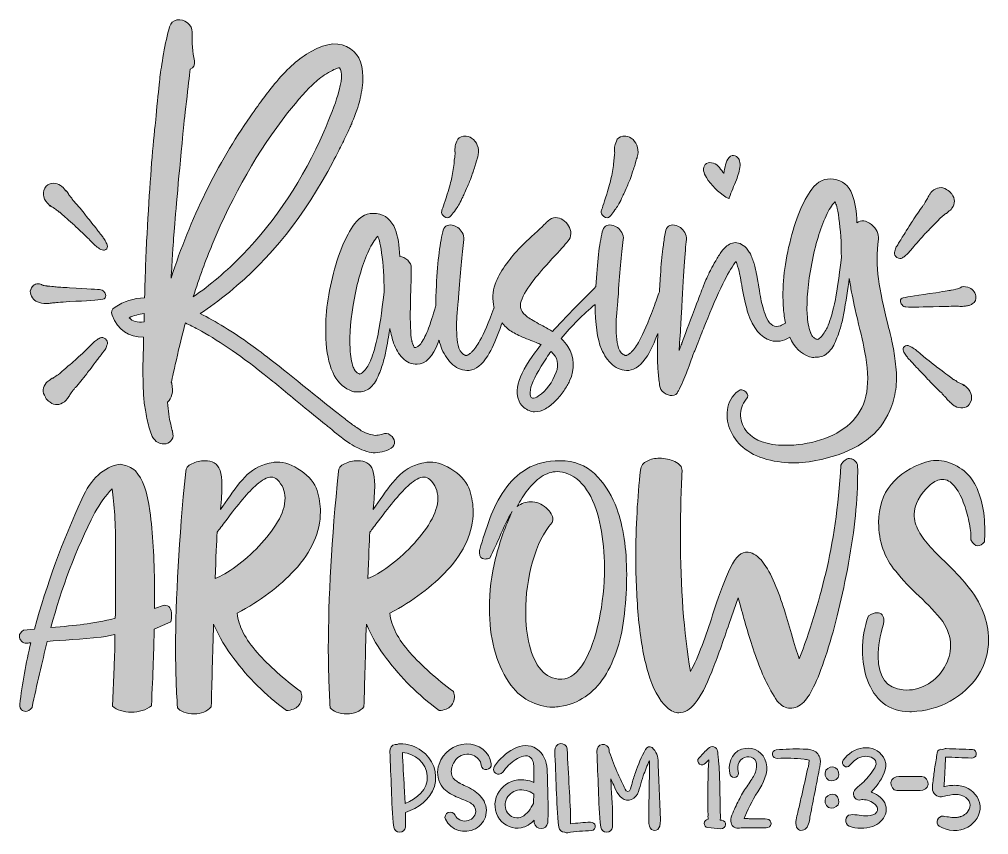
# Model space of a CAD drawing. Header units: inches. Extents: x 58 to 1022, y -947 to -135.
import ezdxf

# ---------------------------------------------------------------- set-up
doc = ezdxf.new("R2010")
doc.units = ezdxf.units.IN
doc.header["$MEASUREMENT"] = 0
doc.layers.add('Layer 1', color=7, linetype='Continuous')

# ---------------------------------------------------------------- blocks, each defined once
blk = doc.blocks.new('block 2')
at = {"layer": 'Layer 1', "true_color": 0xffffff}
h = blk.add_hatch(color=7, dxfattribs=at)
h.dxf.hatch_style = 2
edge = h.paths.add_edge_path()
edge.add_spline(control_points=[(376.52, -549.94), (378.08, -551.18), (380.63, -553.02), (384.19, -555.46), (387.74, -557.89), (390.58, -559.63), (392.7, -560.69), (394.82, -561.75), (397.56, -562.94), (400.93, -564.25), (404.29, -565.56), (407.29, -566.24), (409.91, -566.3), (412.53, -566.37), (415.43, -566.09), (418.6, -565.46), (421.78, -564.84), (424.8, -563.65), (427.68, -561.91), (430.17, -560.04), (431.29, -557.82), (431.04, -555.27), (430.79, -552.71), (429.39, -550.53), (426.83, -548.72), (424.28, -546.91), (421.69, -546.57), (419.07, -547.69), (417.2, -548.44), (415.33, -548.88), (413.46, -549), (411.59, -549.12), (409.59, -548.88), (407.47, -548.25), (405.35, -547.63), (403.55, -547.04), (402.05, -546.48), (400.55, -545.92), (398.65, -544.86), (396.35, -543.3), (394.04, -541.74), (392.38, -540.61), (391.39, -539.93), (390.39, -539.24), (388.65, -537.97), (386.15, -536.1), (383.65, -534.23), (382.22, -533.1), (381.85, -532.73), (372.75, -525.74), (362.46, -517.58), (350.99, -508.23), (320.06, -483.16), (299.11, -466.7), (288.14, -458.85), (269.68, -445.75), (252.85, -435.4), (237.64, -427.8), (246.49, -421.94), (256.15, -414.77), (266.63, -406.29), (307.53, -373.12), (341.94, -329.78), (369.88, -276.29), (370, -276.17), (371.53, -273.23), (374.46, -267.5), (377.39, -261.76), (379.11, -258.42), (379.6, -257.49), (380.1, -256.56), (381.57, -253.53), (384, -248.42), (386.43, -243.31), (387.99, -239.81), (388.68, -237.94), (389.36, -236.07), (390.58, -232.93), (392.32, -228.5), (394.07, -224.07), (395.25, -220.52), (395.88, -217.84), (396.5, -215.16), (397.19, -211.98), (397.93, -208.3), (398.68, -204.62), (399.18, -201.1), (399.43, -197.73), (400.43, -181.64), (396.37, -170.42), (387.27, -164.06), (377.05, -156.83), (363.95, -157.76), (347.99, -166.87), (341.88, -170.36), (336.05, -174.5), (330.51, -179.31), (324.96, -184.11), (319.37, -189.87), (313.76, -196.61), (308.15, -203.34), (303.76, -208.89), (300.58, -213.25), (297.4, -217.62), (292.94, -223.85), (287.2, -231.96), (271.24, -254.78), (256.46, -279.91), (242.87, -307.34), (229.65, -334.4), (218.25, -362.77), (208.65, -392.44), (208.89, -389.2), (209.17, -384.71), (209.48, -378.98), (209.8, -373.24), (210.11, -367.97), (210.42, -363.17), (210.73, -358.37), (211.08, -353.85), (211.45, -349.61), (212.7, -332.15), (215.69, -298.55), (220.43, -248.79), (221.05, -241.81), (222.2, -231.12), (223.89, -216.71), (225.57, -202.31), (226.79, -191.49), (227.54, -184.26), (231.28, -183.14), (232.71, -180.46), (231.84, -176.22), (229.97, -167.49), (229.22, -157.95), (229.59, -147.6), (229.71, -143.86), (228.16, -140.74), (224.92, -138.25), (221.67, -135.75), (218.18, -134.82), (214.44, -135.44), (210.7, -136.07), (208.27, -138.37), (207.15, -142.36), (204.9, -150.1), (202.91, -158.98), (201.16, -169.02), (199.41, -179.06), (198.23, -186.79), (197.61, -192.21), (196.98, -197.64), (195.99, -207.3), (194.62, -221.2), (193.24, -235.11), (192.43, -243.25), (192.18, -245.61), (189.57, -270.8), (187.07, -305.09), (184.7, -348.49), (183.7, -367.19), (182.89, -388.39), (182.27, -412.08), (171.3, -412.46), (161.51, -415.58), (152.9, -421.44), (149.54, -423.56), (148.54, -426.24), (149.91, -429.48), (155.9, -444.32), (166.37, -451.55), (181.33, -451.18), (181.33, -453.3), (181.21, -458.54), (180.96, -466.89), (180.71, -475.25), (180.59, -481.01), (180.59, -484.19), (180.59, -487.37), (180.68, -492.54), (180.87, -499.72), (181.05, -506.89), (181.43, -512.65), (181.99, -517.02), (182.55, -521.38), (183.42, -526.46), (184.61, -532.26), (185.79, -538.06), (187.26, -543.39), (189, -548.25), (190, -551), (191.65, -553.27), (193.96, -555.08), (196.27, -556.89), (198.85, -557.73), (201.72, -557.61), (204.34, -557.48), (206.56, -556.45), (208.36, -554.52), (210.17, -552.59), (210.89, -550.31), (210.51, -547.69), (210.51, -547.69), (209.95, -544.89), (209.95, -544.89), (209.95, -544.89), (209.95, -544.51), (209.95, -544.51), (209.95, -544.51), (209.77, -544.14), (209.77, -544.14), (209.52, -542.77), (209.02, -540.71), (208.27, -537.97), (206.77, -531.73), (205.71, -524.44), (205.09, -516.08), (209.58, -511.97), (211.01, -505.73), (209.39, -497.38), (209.39, -497.25), (209.2, -496.82), (208.83, -496.07), (209.83, -491.83), (211.89, -482.82), (215, -469.04), (218.12, -455.26), (220.74, -444.63), (222.86, -437.15), (227.22, -439.15), (231.34, -441.2), (235.2, -443.32), (254.03, -453.42), (275.61, -468.08), (299.92, -487.28), (307.65, -493.39), (318.5, -502.24), (332.47, -513.84), (346.43, -525.43), (356.35, -533.54), (362.21, -538.15), (363.21, -538.9), (365.45, -540.74), (368.94, -543.67), (372.43, -546.6), (374.96, -548.69), (376.52, -549.94)], knot_values=[0, 0, 0, 0, 1, 1, 1, 2, 2, 2, 3, 3, 3, 4, 4, 4, 5, 5, 5, 6, 6, 6, 7, 7, 7, 8, 8, 8, 9, 9, 9, 10, 10, 10, 11, 11, 11, 12, 12, 12, 13, 13, 13, 14, 14, 14, 15, 15, 15, 16, 16, 16, 17, 17, 17, 18, 18, 18, 19, 19, 19, 20, 20, 20, 21, 21, 21, 22, 22, 22, 23, 23, 23, 24, 24, 24, 25, 25, 25, 26, 26, 26, 27, 27, 27, 28, 28, 28, 29, 29, 29, 30, 30, 30, 31, 31, 31, 32, 32, 32, 33, 33, 33, 34, 34, 34, 35, 35, 35, 36, 36, 36, 37, 37, 37, 38, 38, 38, 39, 39, 39, 40, 40, 40, 41, 41, 41, 42, 42, 42, 43, 43, 43, 44, 44, 44, 45, 45, 45, 46, 46, 46, 47, 47, 47, 48, 48, 48, 49, 49, 49, 50, 50, 50, 51, 51, 51, 52, 52, 52, 53, 53, 53, 54, 54, 54, 55, 55, 55, 56, 56, 56, 57, 57, 57, 58, 58, 58, 59, 59, 59, 60, 60, 60, 61, 61, 61, 62, 62, 62, 63, 63, 63, 64, 64, 64, 65, 65, 65, 66, 66, 66, 67, 67, 67, 68, 68, 68, 69, 69, 69, 70, 70, 70, 71, 71, 71, 72, 72, 72, 73, 73, 73, 74, 74, 74, 75, 75, 75, 76, 76, 76, 77, 77, 77, 78, 78, 78, 79, 79, 79, 80, 80, 80, 81, 81, 81, 82, 82, 82, 82], degree=3, periodic=1)
edge = h.paths.add_edge_path()
edge.add_spline(control_points=[(181.8, -431.91), (181.74, -433.66), (181.71, -435.03), (181.71, -436.03), (175.1, -436.9), (170.17, -435.53), (166.93, -431.91), (171.54, -429.79), (176.53, -428.42), (181.9, -427.8), (181.9, -428.8), (181.86, -430.17), (181.8, -431.91)], knot_values=[0, 0, 0, 0, 1, 1, 1, 2, 2, 2, 3, 3, 3, 4, 4, 4, 4], degree=3, periodic=1)
edge = h.paths.add_edge_path()
edge.add_spline(control_points=[(230.72, -410.96), (236.82, -391.88), (243.12, -374.55), (249.61, -358.96), (270.31, -309.09), (295.31, -265.44), (324.61, -228.03), (335.34, -214.44), (344.25, -204.4), (351.36, -197.92), (355.35, -194.3), (359.96, -190.93), (365.2, -187.81), (368.2, -186.07), (370.5, -184.89), (372.12, -184.26), (373.87, -183.51), (375.18, -183.08), (376.05, -182.95), (376.05, -182.95), (376.24, -182.95), (376.24, -182.95), (379.35, -187.19), (378.79, -196.36), (374.56, -210.45), (371.81, -219.68), (367.13, -231.84), (360.53, -246.92), (340.2, -293.81), (313.27, -334.59), (279.72, -369.25), (263.76, -385.71), (247.43, -399.62), (230.72, -410.96)], knot_values=[0, 0, 0, 0, 1, 1, 1, 2, 2, 2, 3, 3, 3, 4, 4, 4, 5, 5, 5, 6, 6, 6, 7, 7, 7, 8, 8, 8, 9, 9, 9, 10, 10, 10, 11, 11, 11, 11], degree=3, periodic=1)
h = blk.add_hatch(color=7, dxfattribs=at)
h.dxf.hatch_style = 2
edge = h.paths.add_edge_path()
edge.add_spline(control_points=[(480.58, -331.24), (482.89, -332.92), (484.85, -332.89), (486.47, -331.14), (487.85, -329.65), (489.22, -327.93), (490.59, -326), (491.96, -324.07), (493.12, -322.42), (494.05, -321.04), (494.98, -319.67), (496.08, -317.68), (497.32, -315.06), (498.57, -312.44), (499.44, -310.6), (499.94, -309.54), (500.44, -308.48), (501.37, -306.39), (502.75, -303.27), (504.12, -300.16), (504.93, -298.29), (505.18, -297.66), (505.93, -296.17), (507.11, -292.92), (508.73, -287.94), (508.86, -287.56), (509.3, -286.32), (510.04, -284.19), (510.79, -282.08), (511.35, -280.39), (511.73, -279.14), (511.73, -279.14), (512.85, -274.66), (512.85, -274.66), (512.85, -274.66), (512.85, -275.03), (512.85, -275.03), (512.85, -275.03), (513.22, -273.72), (513.22, -273.72), (513.22, -273.72), (513.6, -272.6), (513.6, -272.6), (513.97, -271.6), (514.22, -270.6), (514.34, -269.6), (515.34, -262.62), (513.16, -257.07), (507.8, -252.96), (505.93, -251.34), (503.37, -250.78), (500.13, -251.27), (500.13, -251.27), (499.57, -251.27), (499.57, -251.27), (496.2, -251.77), (494.02, -253.33), (493.02, -255.95), (492.02, -258.7), (491.46, -260.69), (491.34, -261.94), (491.21, -262.81), (491.15, -264.18), (491.15, -266.05), (491.15, -266.55), (491.21, -266.8), (491.34, -266.8), (491.46, -268.05), (491.34, -269.79), (490.97, -272.04), (490.59, -274.28), (490.4, -275.78), (490.4, -276.53), (490.03, -281.64), (489.22, -286.94), (487.97, -292.43), (487.22, -296.17), (485.73, -301.65), (483.48, -308.88), (480.24, -318.74), (478.43, -324.29), (478.06, -325.53), (477.44, -327.65), (478.27, -329.55), (480.58, -331.24)], knot_values=[0, 0, 0, 0, 1, 1, 1, 2, 2, 2, 3, 3, 3, 4, 4, 4, 5, 5, 5, 6, 6, 6, 7, 7, 7, 8, 8, 8, 9, 9, 9, 10, 10, 10, 11, 11, 11, 12, 12, 12, 13, 13, 13, 14, 14, 14, 15, 15, 15, 16, 16, 16, 17, 17, 17, 18, 18, 18, 19, 19, 19, 20, 20, 20, 21, 21, 21, 22, 22, 22, 23, 23, 23, 24, 24, 24, 25, 25, 25, 26, 26, 26, 27, 27, 27, 28, 28, 28, 28], degree=3, periodic=1)
h = blk.add_hatch(color=7, dxfattribs=at)
h.dxf.hatch_style = 2
edge = h.paths.add_edge_path()
edge.add_spline(control_points=[(639.39, -331.24), (641.69, -332.92), (643.66, -332.89), (645.28, -331.14), (646.65, -329.65), (648.02, -327.93), (649.4, -326), (650.77, -324.07), (651.92, -322.42), (652.86, -321.04), (653.79, -319.67), (654.88, -317.68), (656.13, -315.06), (657.37, -312.44), (658.25, -310.6), (658.75, -309.54), (659.24, -308.48), (660.18, -306.39), (661.55, -303.27), (662.92, -300.16), (663.73, -298.29), (663.98, -297.66), (664.73, -296.17), (665.92, -292.92), (667.54, -287.94), (667.66, -287.56), (668.1, -286.32), (668.85, -284.19), (669.59, -282.08), (670.16, -280.39), (670.53, -279.14), (670.53, -279.14), (671.65, -274.66), (671.65, -274.66), (671.65, -274.66), (671.65, -275.03), (671.65, -275.03), (671.65, -275.03), (672.03, -273.72), (672.03, -273.72), (672.03, -273.72), (672.4, -272.6), (672.4, -272.6), (672.77, -271.6), (673.02, -270.6), (673.15, -269.6), (674.15, -262.62), (671.96, -257.07), (666.6, -252.96), (664.73, -251.34), (662.17, -250.78), (658.93, -251.27), (658.93, -251.27), (658.37, -251.27), (658.37, -251.27), (655.01, -251.77), (652.82, -253.33), (651.83, -255.95), (650.83, -258.7), (650.27, -260.69), (650.14, -261.94), (650.02, -262.81), (649.96, -264.18), (649.96, -266.05), (649.96, -266.55), (650.02, -266.8), (650.14, -266.8), (650.27, -268.05), (650.14, -269.79), (649.77, -272.04), (649.4, -274.28), (649.21, -275.78), (649.21, -276.53), (648.83, -281.64), (648.02, -286.94), (646.78, -292.43), (646.03, -296.17), (644.53, -301.65), (642.29, -308.88), (639.04, -318.74), (637.24, -324.29), (636.86, -325.53), (636.24, -327.65), (637.08, -329.55), (639.39, -331.24)], knot_values=[0, 0, 0, 0, 1, 1, 1, 2, 2, 2, 3, 3, 3, 4, 4, 4, 5, 5, 5, 6, 6, 6, 7, 7, 7, 8, 8, 8, 9, 9, 9, 10, 10, 10, 11, 11, 11, 12, 12, 12, 13, 13, 13, 14, 14, 14, 15, 15, 15, 16, 16, 16, 17, 17, 17, 18, 18, 18, 19, 19, 19, 20, 20, 20, 21, 21, 21, 22, 22, 22, 23, 23, 23, 24, 24, 24, 25, 25, 25, 26, 26, 26, 27, 27, 27, 28, 28, 28, 28], degree=3, periodic=1)
h = blk.add_hatch(color=7, dxfattribs=at)
h.dxf.hatch_style = 2
edge = h.paths.add_edge_path()
edge.add_spline(control_points=[(741.41, -292.32), (746.44, -300.28), (753.13, -306.59), (760.9, -311.82), (761.76, -312.41), (762.77, -312.78), (763.72, -313.26), (763.93, -312.9), (764.07, -312.72), (764.15, -312.51), (766.52, -306.55), (768.86, -300.57), (771.27, -294.62), (773.12, -290.06), (774.46, -285.38), (774.93, -280.46), (775.14, -278.35), (774.87, -276.35), (773.98, -274.43), (773.17, -272.66), (771.75, -271.51), (770.05, -270.74), (768.01, -269.81), (765.78, -270.46), (764.04, -272.34), (762.11, -274.42), (761.15, -277.01), (760.49, -279.7), (759.82, -282.41), (759.36, -285.17), (758.76, -288.16), (758.43, -287.65), (758.22, -287.27), (757.95, -286.93), (756.39, -284.95), (754.93, -282.89), (753.22, -281.05), (751.46, -279.17), (749.16, -278.09), (746.61, -277.61), (741.53, -276.64), (737.72, -280.5), (738.63, -285.59), (739.08, -288.06), (740.1, -290.25), (741.41, -292.32)], knot_values=[0, 0, 0, 0, 1, 1, 1, 2, 2, 2, 3, 3, 3, 4, 4, 4, 5, 5, 5, 6, 6, 6, 7, 7, 7, 8, 8, 8, 9, 9, 9, 10, 10, 10, 11, 11, 11, 12, 12, 12, 13, 13, 13, 14, 14, 14, 15, 15, 15, 15], degree=3, periodic=1)
h = blk.add_hatch(color=7, dxfattribs=at)
h.dxf.hatch_style = 2
edge = h.paths.add_edge_path()
edge.add_spline(control_points=[(85.56, -317.88), (85.56, -317.88), (88.56, -321.06), (88.56, -321.06), (88.56, -321.06), (88.37, -320.31), (88.37, -320.31), (88.27, -320.11), (88.2, -320), (88.14, -319.9), (88.3, -320.05), (88.56, -320.31), (88.93, -320.68), (89.93, -321.56), (91.86, -322.8), (94.73, -324.43), (94.73, -324.43), (94.35, -324.43), (94.35, -324.43), (94.35, -324.43), (95.1, -324.99), (95.1, -324.99), (95.6, -325.36), (96.13, -325.77), (96.69, -326.2), (97.25, -326.64), (97.59, -326.86), (97.72, -326.86), (97.72, -326.86), (97.91, -326.86), (97.91, -326.86), (97.91, -326.86), (98.1, -327.04), (98.1, -327.04), (98.1, -327.04), (99.41, -328.35), (99.41, -328.35), (102.27, -330.97), (106.7, -334.9), (112.68, -340.14), (114.06, -341.38), (118.23, -345.31), (125.22, -351.92), (125.84, -352.55), (127.12, -353.88), (129.05, -355.94), (130.98, -358), (132.67, -359.62), (134.1, -360.8), (135.54, -361.99), (137.06, -363.02), (138.68, -363.89), (140.43, -364.89), (142.08, -364.92), (143.64, -363.98), (145.2, -363.05), (145.67, -361.52), (145.04, -359.4), (144.54, -358.03), (143.86, -356.6), (142.99, -355.1), (142.11, -353.6), (141.33, -352.39), (140.65, -351.45), (139.96, -350.52), (138.93, -349.18), (137.56, -347.43), (136.19, -345.69), (135.25, -344.5), (134.76, -343.88), (133.51, -342.26), (131.64, -339.89), (129.15, -336.77), (126.65, -333.65), (124.78, -331.28), (123.53, -329.66), (120.04, -325.05), (116.24, -320.5), (112.12, -316.01), (112.12, -316.01), (110.82, -314.7), (110.82, -314.7), (110.82, -314.58), (110.75, -314.51), (110.63, -314.51), (110.63, -314.51), (110.63, -314.32), (110.63, -314.32), (110.5, -313.95), (110.25, -313.51), (109.88, -313.01), (109.5, -312.52), (109.16, -312.08), (108.85, -311.71), (108.54, -311.33), (108.16, -310.93), (107.73, -310.49), (107.29, -310.05), (106.95, -309.65), (106.7, -309.27), (106.7, -309.27), (106.7, -309.09), (106.7, -309.09), (106.7, -309.09), (106.89, -309.27), (106.89, -309.27), (106.64, -308.4), (105.64, -307.09), (103.89, -305.35), (103.89, -305.35), (103.33, -304.78), (103.33, -304.78), (103.33, -304.78), (104.27, -305.91), (104.27, -305.91), (104.27, -305.91), (104.08, -305.72), (104.08, -305.72), (104.08, -305.72), (103.89, -305.53), (103.89, -305.53), (103.52, -305.16), (103.08, -304.63), (102.59, -303.94), (102.09, -303.26), (101.71, -302.79), (101.46, -302.54), (100.84, -301.79), (99.9, -301.04), (98.66, -300.3), (96.41, -298.8), (93.92, -298.05), (91.17, -298.05), (88.43, -298.05), (86.19, -298.99), (84.44, -300.86), (82.2, -303.6), (81.23, -306.47), (81.54, -309.46), (81.85, -312.45), (83.19, -315.26), (85.56, -317.88)], knot_values=[0, 0, 0, 0, 1, 1, 1, 2, 2, 2, 3, 3, 3, 4, 4, 4, 5, 5, 5, 6, 6, 6, 7, 7, 7, 8, 8, 8, 9, 9, 9, 10, 10, 10, 11, 11, 11, 12, 12, 12, 13, 13, 13, 14, 14, 14, 15, 15, 15, 16, 16, 16, 17, 17, 17, 18, 18, 18, 19, 19, 19, 20, 20, 20, 21, 21, 21, 22, 22, 22, 23, 23, 23, 24, 24, 24, 25, 25, 25, 26, 26, 26, 27, 27, 27, 28, 28, 28, 29, 29, 29, 30, 30, 30, 31, 31, 31, 32, 32, 32, 33, 33, 33, 34, 34, 34, 35, 35, 35, 36, 36, 36, 37, 37, 37, 38, 38, 38, 39, 39, 39, 40, 40, 40, 41, 41, 41, 42, 42, 42, 43, 43, 43, 44, 44, 44, 45, 45, 45, 46, 46, 46, 47, 47, 47, 47], degree=3, periodic=1)
h = blk.add_hatch(color=7, dxfattribs=at)
h.dxf.hatch_style = 2
edge = h.paths.add_edge_path()
edge.add_spline(control_points=[(391.27, -338.44), (382.17, -350.78), (374.81, -368.62), (369.2, -391.93), (363.46, -415), (361.41, -436.76), (363.03, -457.21), (365.02, -484.03), (373.75, -500.05), (389.21, -505.28), (391.08, -505.91), (392.89, -506.03), (394.64, -505.66), (399, -506.03), (402.9, -504.82), (406.33, -502.01), (409.75, -499.2), (412.56, -495.22), (414.75, -490.04), (416.92, -484.87), (418.58, -480.34), (419.7, -476.48), (420.82, -472.62), (421.82, -468.31), (422.69, -463.57), (424.44, -454.35), (425.69, -447.36), (426.44, -442.62), (427.56, -448.36), (428.8, -453.22), (430.18, -457.21), (432.17, -463.08), (435.16, -468.06), (439.15, -472.18), (443.14, -476.29), (447.95, -478.29), (453.56, -478.16), (462.04, -478.04), (469.02, -470.81), (474.51, -456.46), (474.78, -455.74), (475.05, -454.93), (475.32, -454.17), (476.14, -457.5), (477.11, -460.52), (478.25, -463.2), (480.86, -469.44), (484.51, -474.61), (489.19, -478.72), (493.86, -482.84), (499.25, -484.71), (505.37, -484.34), (511.97, -483.71), (518.15, -478.85), (523.88, -469.75), (527.75, -463.26), (531.43, -455.34), (534.92, -445.99), (536.05, -442.94), (537.1, -440.01), (538.1, -437.14), (538.64, -437.79), (539.2, -438.44), (539.79, -439.07), (542.78, -442.31), (546.17, -444.99), (549.98, -447.11), (553.78, -449.23), (558.64, -451.42), (564.57, -453.66), (570.49, -455.9), (574.51, -457.53), (576.63, -458.52), (576.63, -458.52), (576.82, -458.52), (576.82, -458.52), (576.82, -458.52), (577.01, -458.71), (577.01, -458.71), (572.77, -464.07), (569.77, -468), (568.03, -470.49), (551.32, -494.44), (548.58, -511.33), (559.8, -521.18), (563.04, -524.05), (566.59, -525.52), (570.46, -525.58), (574.32, -525.64), (577.97, -524.64), (581.4, -522.59), (584.83, -520.53), (588.17, -517.84), (591.41, -514.54), (594.65, -511.24), (597.42, -507.87), (599.73, -504.44), (602.04, -501.01), (603.88, -497.8), (605.25, -494.81), (610.74, -482.84), (610.17, -471.43), (603.57, -460.58), (601.82, -457.71), (599.64, -455.03), (597.02, -452.54), (607.46, -439.87), (618.74, -428.57), (630.84, -418.58), (630.69, -438.19), (632.75, -453.07), (637.05, -463.2), (639.67, -469.44), (643.32, -474.61), (647.99, -478.72), (652.67, -482.84), (658.06, -484.71), (664.17, -484.34), (670.78, -483.71), (676.95, -478.85), (682.69, -469.75), (686.34, -463.63), (689.81, -456.18), (693.13, -447.5), (693, -450.76), (692.92, -453.15), (692.88, -454.6), (692.82, -457.21), (692.79, -461.77), (692.79, -468.25), (692.79, -474.73), (692.97, -480.31), (693.35, -484.99), (693.72, -489.67), (694.22, -494.37), (694.85, -499.11), (695.22, -502.1), (696.72, -504.6), (699.33, -506.59), (701.95, -508.59), (704.67, -509.52), (707.47, -509.4), (710.28, -509.27), (712.18, -507.9), (713.18, -505.28), (713.3, -505.28), (713.36, -505.16), (713.36, -504.91), (713.36, -504.91), (713.55, -504.72), (713.55, -504.72), (715.05, -501.98), (716.54, -498.9), (718.04, -495.46), (719.54, -492.04), (720.75, -489.11), (721.69, -486.67), (722.62, -484.24), (723.84, -480.94), (725.33, -476.76), (726.83, -472.58), (727.95, -469.56), (728.7, -467.69), (729.32, -466.19), (731.04, -461.8), (733.84, -454.5), (736.65, -447.21), (738.86, -441.63), (740.48, -437.76), (746.47, -422.8), (752.27, -409.58), (757.88, -398.11), (762.24, -389.25), (766.17, -382.33), (769.66, -377.34), (769.79, -377.34), (769.85, -377.22), (769.85, -376.97), (769.85, -376.97), (770.04, -376.78), (770.04, -376.78), (770.04, -376.78), (770.97, -375.85), (770.97, -375.85), (771.22, -376.47), (771.47, -377.16), (771.72, -377.9), (772.84, -381.4), (773.78, -384.83), (774.53, -388.19), (775.02, -390.56), (776.12, -396.39), (777.8, -405.68), (779.48, -414.97), (781.14, -422.05), (782.76, -426.91), (787.87, -442.5), (795.48, -451.73), (805.58, -454.6), (811.72, -456.38), (818.01, -455.29), (824.45, -451.34), (828.85, -461.35), (835.43, -467.87), (844.18, -470.85), (846.05, -471.6), (847.92, -471.73), (849.79, -471.23), (854.15, -471.6), (858.05, -470.39), (861.48, -467.58), (864.91, -464.78), (867.71, -460.79), (869.9, -455.61), (872.08, -450.44), (873.73, -445.92), (874.85, -442.05), (875.98, -438.19), (876.97, -433.88), (877.85, -429.14), (880.46, -415.3), (882.4, -403.21), (883.64, -392.86), (884.39, -397.47), (885.14, -401.96), (885.89, -406.32), (887.14, -413.31), (889.51, -423.97), (893, -438.31), (896.49, -452.65), (898.86, -463.56), (900.1, -471.04), (905.34, -500.97), (900.17, -522.98), (884.58, -537.07), (876.47, -544.43), (866.62, -549.94), (855.03, -553.62), (843.43, -557.3), (831.65, -559.08), (819.68, -558.95), (801.97, -558.7), (789.5, -554.4), (782.26, -546.05), (778.03, -541.18), (775.75, -535.7), (775.44, -529.59), (775.13, -523.48), (777.03, -517.99), (781.14, -513.13), (783.27, -510.76), (783.08, -508.29), (780.58, -505.74), (778.09, -503.18), (775.6, -502.9), (773.1, -504.9), (766.87, -509.76), (763.28, -515.99), (762.35, -523.6), (761.41, -531.21), (762.63, -538.5), (765.99, -545.49), (769.36, -552.47), (774.03, -558.21), (780.02, -562.7), (787, -567.93), (795.39, -571.64), (805.18, -573.82), (814.97, -576.01), (824.38, -576.82), (833.42, -576.26), (842.46, -575.69), (851.6, -574.23), (860.82, -571.86), (893.24, -563.5), (914.32, -547.67), (924.05, -524.35), (926.91, -517.62), (928.84, -510.66), (929.84, -503.49), (930.84, -496.32), (930.93, -488.81), (930.12, -480.96), (929.31, -473.1), (928.32, -466.21), (927.13, -460.29), (925.95, -454.36), (924.23, -447.04), (921.99, -438.31), (917.62, -421.48), (914.54, -406.48), (912.73, -393.32), (910.92, -380.17), (910.89, -366.98), (912.64, -353.76), (913.26, -348.4), (910.92, -343.54), (905.62, -339.17), (900.32, -334.81), (895.55, -334.19), (891.31, -337.3), (891.06, -325.96), (889.51, -316.61), (886.64, -309.25), (883.02, -300.15), (876.85, -295), (868.12, -293.82), (859.39, -292.63), (852.1, -296.03), (846.24, -304.01), (837.38, -316.11), (830.09, -333.94), (824.35, -357.5), (818.62, -380.57), (816.56, -402.33), (818.18, -422.78), (818.57, -428.01), (819.22, -432.82), (820.11, -437.22), (818.18, -438.45), (816.5, -439.32), (815.12, -439.82), (809.5, -441.81), (805.02, -439.38), (801.65, -432.52), (800.4, -429.9), (799.28, -426.88), (798.28, -423.45), (797.28, -420.02), (796.53, -417.18), (796.04, -414.94), (795.54, -412.7), (794.92, -409.3), (794.17, -404.75), (793.42, -400.2), (792.92, -397.24), (792.67, -395.86), (792.67, -395.86), (791.92, -391.56), (791.92, -391.56), (791.42, -388.82), (791.11, -387.2), (790.99, -386.7), (790.86, -386.2), (790.55, -384.7), (790.05, -382.21), (789.55, -379.71), (789.12, -378.03), (788.74, -377.16), (788.37, -376.29), (787.84, -374.85), (787.15, -372.86), (786.47, -370.86), (785.81, -369.33), (785.19, -368.27), (784.56, -367.21), (783.78, -366), (782.85, -364.63), (781.92, -363.25), (780.89, -362.07), (779.77, -361.07), (775.4, -357.58), (771.25, -356.39), (767.33, -357.52), (763.4, -358.64), (759.81, -361.45), (756.57, -365.93), (754.57, -368.68), (752.61, -371.77), (750.68, -375.19), (748.74, -378.62), (747.16, -381.49), (745.91, -383.8), (744.66, -386.11), (743.04, -389.6), (741.05, -394.27), (739.05, -398.95), (737.77, -402.03), (737.21, -403.53), (736.65, -405.03), (735.28, -408.61), (733.1, -414.29), (730.91, -419.96), (729.7, -423.11), (729.45, -423.73), (723.96, -438.2), (719.91, -449.11), (717.29, -456.46), (717.17, -456.96), (716.73, -458.18), (715.98, -460.11), (715.23, -462.05), (714.67, -463.57), (714.3, -464.69), (714.42, -461.95), (714.67, -458.09), (715.05, -453.1), (715.42, -448.11), (715.73, -443.56), (715.98, -439.44), (716.23, -435.33), (716.42, -431.46), (716.54, -427.85), (718.54, -389.44), (720.22, -364.88), (721.59, -354.15), (721.84, -351.66), (721.28, -349.29), (719.91, -347.04), (717.54, -342.93), (714.17, -340.5), (709.81, -339.75), (704.82, -338.88), (701.77, -341.12), (700.64, -346.48), (699.9, -350.6), (699.21, -354.99), (698.59, -359.67), (697.96, -364.34), (697.46, -368.3), (697.09, -371.55), (696.72, -374.79), (696.34, -379.43), (695.97, -385.48), (695.59, -391.53), (695.34, -395.55), (695.22, -397.55), (695.13, -398.99), (694.99, -401.81), (694.8, -405.98), (693.31, -410.01), (691.31, -415.43), (688.77, -422.33), (683.47, -436.73), (678.82, -447.49), (674.83, -454.6), (672.09, -459.58), (669.41, -463.39), (666.79, -466), (666.67, -466.26), (666.38, -466.57), (665.95, -466.94), (665.51, -467.31), (665.17, -467.56), (664.92, -467.69), (664.67, -467.81), (664.48, -467.94), (664.36, -468.06), (664.36, -468.06), (664.17, -468.25), (664.17, -468.25), (663.55, -468.62), (662.92, -468.94), (662.3, -469.18), (662.05, -469.31), (661.86, -469.44), (661.74, -469.56), (661.74, -469.56), (661.93, -469.37), (661.93, -469.37), (661.93, -469.37), (661.55, -469.37), (661.55, -469.37), (661.55, -469.37), (661.18, -469.56), (661.18, -469.56), (661.18, -469.56), (660.8, -469.56), (660.8, -469.56), (660.8, -469.56), (660.62, -469.56), (660.62, -469.56), (660.55, -469.49), (660.4, -469.4), (660.21, -469.3), (660.21, -469.3), (660.21, -469.3), (660.21, -469.3), (660.21, -469.3), (660.21, -469.3), (660.2, -469.3), (660.04, -469.21), (659.84, -469.11), (659.59, -469), (659.03, -468.75), (658.68, -468.56), (658.56, -468.44), (655.82, -466.69), (654.01, -463.64), (653.14, -459.27), (652.39, -455.66), (651.92, -451.54), (651.73, -446.93), (651.55, -442.31), (651.51, -438.67), (651.64, -435.98), (651.76, -433.3), (652.07, -428.97), (652.58, -422.98), (653.07, -417), (653.38, -413.26), (653.51, -411.76), (655.13, -388.19), (656.88, -368.99), (658.75, -354.15), (659, -351.66), (658.5, -349.29), (657.25, -347.04), (654.88, -342.93), (651.51, -340.5), (647.15, -339.75), (642.16, -338.88), (639.04, -341.12), (637.8, -346.48), (634.85, -358.41), (632.74, -376.54), (631.46, -400.88), (626.92, -405.58), (620.62, -412.01), (612.54, -420.18), (601.82, -431.03), (593.72, -439.51), (588.23, -445.62), (586.11, -444.24), (582.21, -442.03), (576.54, -438.98), (570.86, -435.92), (566.53, -433.34), (563.54, -431.21), (557.05, -426.6), (554.94, -421.3), (557.18, -415.32), (559.42, -409.08), (563.66, -401.91), (569.9, -393.8), (573.89, -388.82), (579.81, -382.02), (587.67, -373.42), (595.53, -364.81), (600.82, -358.95), (603.57, -355.83), (605.44, -353.59), (606.4, -351.03), (606.47, -348.16), (606.53, -345.3), (605.81, -342.71), (604.32, -340.4), (602.82, -338.1), (600.95, -336.13), (598.7, -334.51), (596.46, -332.89), (593.96, -332.11), (591.22, -332.17), (588.48, -332.24), (586.05, -333.33), (583.93, -335.45), (582.81, -336.57), (578.29, -340.84), (570.37, -348.26), (562.45, -355.68), (557.02, -360.92), (554.09, -363.97), (551.16, -367.03), (547.36, -371.7), (542.69, -378), (538.01, -384.3), (534.49, -390.25), (532.12, -395.86), (529, -403.22), (528.13, -410.8), (529.5, -418.59), (529.69, -419.65), (529.92, -420.7), (530.18, -421.73), (530.11, -421.94), (530.04, -422.12), (529.96, -422.33), (524.66, -436.73), (520.02, -447.49), (516.03, -454.6), (513.28, -459.58), (510.61, -463.39), (507.98, -466), (507.86, -466.26), (507.58, -466.57), (507.15, -466.94), (506.7, -467.31), (506.36, -467.56), (506.12, -467.69), (505.86, -467.81), (505.68, -467.94), (505.55, -468.06), (505.55, -468.06), (505.37, -468.25), (505.37, -468.25), (504.74, -468.62), (504.12, -468.94), (503.5, -469.18), (503.24, -469.31), (503.06, -469.44), (502.94, -469.56), (502.94, -469.56), (503.12, -469.37), (503.12, -469.37), (503.12, -469.37), (502.75, -469.37), (502.75, -469.37), (502.75, -469.37), (502.37, -469.56), (502.37, -469.56), (502.37, -469.56), (502, -469.56), (502, -469.56), (502, -469.56), (501.81, -469.56), (501.81, -469.56), (501.74, -469.49), (501.6, -469.4), (501.4, -469.3), (501.4, -469.3), (501.41, -469.3), (501.41, -469.3), (501.4, -469.3), (501.4, -469.3), (501.4, -469.3), (501.23, -469.21), (501.04, -469.11), (500.79, -469), (500.22, -468.75), (499.88, -468.56), (499.76, -468.44), (497.01, -466.69), (495.2, -463.64), (494.33, -459.27), (493.58, -455.66), (493.12, -451.54), (492.93, -446.93), (492.74, -442.31), (492.71, -438.67), (492.83, -435.98), (492.96, -433.3), (493.27, -428.97), (493.77, -422.98), (494.27, -417), (494.58, -413.26), (494.71, -411.76), (496.33, -388.19), (498.07, -368.99), (499.94, -354.15), (500.19, -351.66), (499.69, -349.29), (498.45, -347.04), (496.08, -342.93), (492.71, -340.5), (488.35, -339.75), (483.36, -338.88), (480.24, -341.12), (478.99, -346.48), (475.88, -359.08), (473.69, -378.59), (472.45, -405.03), (472.17, -410.34), (472.04, -415.36), (472.03, -420.1), (471.92, -420.47), (471.81, -420.83), (471.7, -421.21), (469.08, -430.12), (467.15, -436.33), (465.9, -439.82), (463.41, -446.55), (460.97, -451.79), (458.61, -455.53), (457.61, -457.15), (456.55, -458.52), (455.43, -459.64), (455.05, -460.02), (453.99, -460.64), (452.25, -461.52), (452.25, -461.52), (451.69, -461.7), (451.69, -461.7), (451.69, -461.7), (451.5, -461.7), (451.5, -461.7), (451.5, -461.7), (451.31, -461.52), (451.31, -461.52), (451.31, -461.52), (450.94, -461.52), (450.94, -461.52), (450.94, -461.52), (450.75, -461.33), (450.75, -461.33), (450.38, -460.58), (450.13, -460.14), (450, -460.02), (449.88, -459.9), (449.81, -459.74), (449.81, -459.55), (449.81, -459.36), (449.75, -459.21), (449.63, -459.08), (449.13, -457.71), (448.82, -456.84), (448.69, -456.46), (448.69, -456.34), (448.63, -456.12), (448.51, -455.81), (448.38, -455.5), (448.32, -455.28), (448.32, -455.16), (448.19, -454.91), (448.13, -454.72), (448.13, -454.6), (447.01, -447.99), (446.57, -437.01), (446.82, -421.67), (446.82, -418.18), (446.98, -411.95), (447.29, -402.97), (447.6, -393.99), (447.76, -387.07), (447.76, -382.21), (447.76, -379.47), (446.57, -376.97), (444.2, -374.72), (441.83, -372.48), (439.15, -371.17), (436.16, -370.8), (435.91, -360.07), (434.41, -351.03), (431.67, -343.68), (428.05, -334.58), (421.88, -329.43), (413.15, -328.24), (404.42, -327.06), (397.13, -330.46), (391.27, -338.44)], knot_values=[0, 0, 0, 0, 1, 1, 1, 2, 2, 2, 3, 3, 3, 4, 4, 4, 5, 5, 5, 6, 6, 6, 7, 7, 7, 8, 8, 8, 9, 9, 9, 10, 10, 10, 11, 11, 11, 12, 12, 12, 13, 13, 13, 14, 14, 14, 15, 15, 15, 16, 16, 16, 17, 17, 17, 18, 18, 18, 19, 19, 19, 20, 20, 20, 21, 21, 21, 22, 22, 22, 23, 23, 23, 24, 24, 24, 25, 25, 25, 26, 26, 26, 27, 27, 27, 28, 28, 28, 29, 29, 29, 30, 30, 30, 31, 31, 31, 32, 32, 32, 33, 33, 33, 34, 34, 34, 35, 35, 35, 36, 36, 36, 37, 37, 37, 38, 38, 38, 39, 39, 39, 40, 40, 40, 41, 41, 41, 42, 42, 42, 43, 43, 43, 44, 44, 44, 45, 45, 45, 46, 46, 46, 47, 47, 47, 48, 48, 48, 49, 49, 49, 50, 50, 50, 51, 51, 51, 52, 52, 52, 53, 53, 53, 54, 54, 54, 55, 55, 55, 56, 56, 56, 57, 57, 57, 58, 58, 58, 59, 59, 59, 60, 60, 60, 61, 61, 61, 62, 62, 62, 63, 63, 63, 64, 64, 64, 65, 65, 65, 66, 66, 66, 67, 67, 67, 68, 68, 68, 69, 69, 69, 70, 70, 70, 71, 71, 71, 72, 72, 72, 73, 73, 73, 74, 74, 74, 75, 75, 75, 76, 76, 76, 77, 77, 77, 78, 78, 78, 79, 79, 79, 80, 80, 80, 81, 81, 81, 82, 82, 82, 83, 83, 83, 84, 84, 84, 85, 85, 85, 86, 86, 86, 87, 87, 87, 88, 88, 88, 89, 89, 89, 90, 90, 90, 91, 91, 91, 92, 92, 92, 93, 93, 93, 94, 94, 94, 95, 95, 95, 96, 96, 96, 97, 97, 97, 98, 98, 98, 99, 99, 99, 100, 100, 100, 101, 101, 101, 102, 102, 102, 103, 103, 103, 104, 104, 104, 105, 105, 105, 106, 106, 106, 107, 107, 107, 108, 108, 108, 109, 109, 109, 110, 110, 110, 111, 111, 111, 112, 112, 112, 113, 113, 113, 114, 114, 114, 115, 115, 115, 116, 116, 116, 117, 117, 117, 118, 118, 118, 119, 119, 119, 120, 120, 120, 121, 121, 121, 122, 122, 122, 123, 123, 123, 124, 124, 124, 125, 125, 125, 126, 126, 126, 127, 127, 127, 128, 128, 128, 129, 129, 129, 130, 130, 130, 131, 131, 131, 132, 132, 132, 133, 133, 133, 134, 134, 134, 135, 135, 135, 136, 136, 136, 137, 137, 137, 138, 138, 138, 139, 139, 139, 140, 140, 140, 141, 141, 141, 142, 142, 142, 143, 143, 143, 144, 144, 144, 145, 145, 145, 146, 146, 146, 147, 147, 147, 148, 148, 148, 149, 149, 149, 150, 150, 150, 151, 151, 151, 152, 152, 152, 153, 153, 153, 154, 154, 154, 155, 155, 155, 156, 156, 156, 157, 157, 157, 158, 158, 158, 159, 159, 159, 160, 160, 160, 161, 161, 161, 162, 162, 162, 163, 163, 163, 164, 164, 164, 165, 165, 165, 166, 166, 166, 167, 167, 167, 168, 168, 168, 169, 169, 169, 170, 170, 170, 171, 171, 171, 172, 172, 172, 173, 173, 173, 174, 174, 174, 175, 175, 175, 176, 176, 176, 177, 177, 177, 178, 178, 178, 179, 179, 179, 180, 180, 180, 181, 181, 181, 182, 182, 182, 183, 183, 183, 184, 184, 184, 185, 185, 185, 186, 186, 186, 187, 187, 187, 188, 188, 188, 189, 189, 189, 190, 190, 190, 191, 191, 191, 192, 192, 192, 193, 193, 193, 194, 194, 194, 195, 195, 195, 196, 196, 196, 197, 197, 197, 198, 198, 198, 199, 199, 199, 200, 200, 200, 201, 201, 201, 202, 202, 202, 203, 203, 203, 204, 204, 204, 205, 205, 205, 206, 206, 206, 207, 207, 207, 208, 208, 208, 209, 209, 209, 210, 210, 210, 211, 211, 211, 212, 212, 212, 213, 213, 213, 214, 214, 214, 215, 215, 215, 216, 216, 216, 217, 217, 217, 218, 218, 218, 219, 219, 219, 220, 220, 220, 221, 221, 221, 222, 222, 222, 223, 223, 223, 224, 224, 224, 225, 225, 225, 226, 226, 226, 227, 227, 227, 228, 228, 228, 229, 229, 229, 230, 230, 230, 231, 231, 231, 232, 232, 232, 233, 233, 233, 234, 234, 234, 235, 235, 235, 236, 236, 236, 237, 237, 237, 238, 238, 238, 239, 239, 239, 240, 240, 240, 241, 241, 241, 242, 242, 242, 243, 243, 243, 244, 244, 244, 245, 245, 245, 246, 246, 246, 246], degree=3, periodic=1)
edge = h.paths.add_edge_path()
edge.add_spline(control_points=[(846.24, -377.89), (849.85, -359.31), (854.65, -343.48), (860.64, -330.38), (863.38, -324.52), (866.31, -319.85), (869.43, -316.35), (870.18, -318.1), (870.74, -319.66), (871.11, -321.03), (871.86, -323.53), (872.61, -327.52), (873.36, -333), (874.98, -344.22), (875.79, -357.19), (875.79, -371.91), (873.29, -393.23), (871.3, -407.2), (869.8, -413.81), (867.31, -425.53), (864.94, -434.01), (862.7, -439.24), (861.32, -442.74), (859.39, -446.1), (856.9, -449.34), (855.65, -450.97), (854.34, -452.21), (852.97, -453.09), (852.47, -453.34), (852.03, -453.52), (851.66, -453.65), (851.66, -453.65), (850.54, -453.09), (850.54, -453.09), (850.41, -453.09), (850.13, -452.93), (849.7, -452.62), (849.26, -452.31), (848.92, -452.09), (848.67, -451.96), (848.54, -451.84), (848.26, -451.59), (847.83, -451.22), (847.39, -450.84), (847.1, -450.59), (846.98, -450.47), (846.48, -449.72), (846.17, -449.16), (846.05, -448.78), (845.67, -448.04), (845.42, -447.54), (845.3, -447.29), (845.17, -447.29), (845.05, -447.04), (844.93, -446.54), (843.18, -441.8), (842.12, -435.75), (841.75, -428.39), (841, -414.43), (842.49, -397.6), (846.24, -377.89)], knot_values=[0, 0, 0, 0, 1, 1, 1, 2, 2, 2, 3, 3, 3, 4, 4, 4, 5, 5, 5, 6, 6, 6, 7, 7, 7, 8, 8, 8, 9, 9, 9, 10, 10, 10, 11, 11, 11, 12, 12, 12, 13, 13, 13, 14, 14, 14, 15, 15, 15, 16, 16, 16, 17, 17, 17, 18, 18, 18, 19, 19, 19, 20, 20, 20, 20], degree=3, periodic=1)
edge = h.paths.add_edge_path()
edge.add_spline(control_points=[(591.97, -486.2), (588.11, -496.43), (582.24, -504.29), (574.39, -509.77), (571.89, -511.77), (569.84, -512.49), (568.22, -511.92), (566.59, -511.36), (565.85, -509.46), (565.97, -506.22), (566.35, -500.11), (570.02, -491.44), (577.01, -480.22), (580.62, -474.36), (583.93, -469.44), (586.92, -465.44), (593.28, -471.43), (594.96, -478.35), (591.97, -486.2)], knot_values=[0, 0, 0, 0, 1, 1, 1, 2, 2, 2, 3, 3, 3, 4, 4, 4, 5, 5, 5, 6, 6, 6, 6], degree=3, periodic=1)
edge = h.paths.add_edge_path()
edge.add_spline(control_points=[(414.28, -350.78), (415.02, -352.53), (415.59, -354.09), (415.96, -355.46), (416.71, -357.96), (417.46, -361.95), (418.2, -367.43), (419.83, -378.65), (420.64, -391.62), (420.64, -406.34), (418.14, -427.66), (416.15, -441.63), (414.65, -448.24), (412.16, -459.96), (409.79, -468.44), (407.54, -473.67), (406.17, -477.17), (404.24, -480.53), (401.75, -483.77), (400.5, -485.4), (399.19, -486.64), (397.82, -487.52), (397.32, -487.77), (396.88, -487.95), (396.51, -488.08), (396.51, -488.08), (395.39, -487.52), (395.39, -487.52), (395.26, -487.52), (394.98, -487.36), (394.54, -487.05), (394.11, -486.74), (393.76, -486.52), (393.51, -486.39), (393.51, -486.39), (392.02, -484.9), (392.02, -484.9), (392.02, -484.9), (390.9, -483.21), (390.9, -483.21), (390.65, -482.72), (390.33, -481.97), (389.96, -480.97), (388.21, -476.23), (387.15, -470.18), (386.78, -462.82), (386.03, -448.36), (387.47, -431.53), (391.08, -412.32), (394.7, -393.74), (399.5, -377.9), (405.49, -364.81), (408.23, -358.95), (411.16, -354.28), (414.28, -350.78)], knot_values=[0, 0, 0, 0, 1, 1, 1, 2, 2, 2, 3, 3, 3, 4, 4, 4, 5, 5, 5, 6, 6, 6, 7, 7, 7, 8, 8, 8, 9, 9, 9, 10, 10, 10, 11, 11, 11, 12, 12, 12, 13, 13, 13, 14, 14, 14, 15, 15, 15, 16, 16, 16, 17, 17, 17, 18, 18, 18, 18], degree=3, periodic=1)
h = blk.add_hatch(color=7, dxfattribs=at)
h.dxf.hatch_style = 2
edge = h.paths.add_edge_path()
edge.add_spline(control_points=[(931.15, -371.78), (933.07, -373.05), (934.87, -373.24), (936.55, -372.34), (937.73, -371.61), (938.91, -370.72), (940.07, -369.68), (941.23, -368.64), (942.21, -367.68), (943.01, -366.79), (943.8, -365.91), (944.79, -364.73), (945.98, -363.25), (947.16, -361.77), (948.04, -360.69), (948.6, -360.01), (954.64, -353.22), (958.57, -348.87), (960.41, -346.95), (961.21, -346.13), (963.05, -344.28), (965.93, -341.39), (968.8, -338.51), (970.98, -336.25), (972.46, -334.62), (972.57, -334.49), (972.69, -334.32), (972.8, -334.12), (972.9, -333.92), (973.05, -333.76), (973.22, -333.62), (973.4, -333.48), (973.54, -333.34), (973.65, -333.2), (973.76, -333.07), (974.12, -332.79), (974.71, -332.36), (974.71, -332.36), (974.35, -332.58), (974.35, -332.58), (974.94, -332.15), (975.76, -331.48), (976.8, -330.58), (977.85, -329.67), (978.55, -329.08), (978.9, -328.8), (979.25, -328.52), (979.48, -328.31), (979.59, -328.17), (979.59, -328.17), (979.8, -328.34), (979.8, -328.34), (979.8, -328.34), (980.34, -328.11), (980.34, -328.11), (980.34, -328.11), (982.43, -326.23), (982.43, -326.23), (982.78, -325.95), (983.01, -325.74), (983.12, -325.61), (983.12, -325.61), (984.36, -324.75), (984.36, -324.75), (984.83, -324.45), (985.34, -323.85), (985.89, -322.92), (989.23, -318.25), (989.13, -313.5), (985.57, -308.68), (985.57, -308.68), (985.56, -308.49), (985.56, -308.49), (984.27, -306.73), (982.65, -305.37), (980.69, -304.42), (980.69, -304.42), (980.67, -304.23), (980.67, -304.23), (980.67, -304.23), (980.47, -304.06), (980.47, -304.06), (975.59, -301.24), (970.82, -301.84), (966.17, -305.88), (966.06, -306.02), (965.83, -306.29), (965.49, -306.69), (965.15, -307.1), (964.82, -307.54), (964.48, -308), (964.15, -308.47), (963.92, -308.78), (963.81, -308.91), (963.7, -309.04), (963.65, -309.17), (963.66, -309.3), (962.44, -311.16), (961.78, -312.22), (961.69, -312.48), (961.81, -312.47), (961.77, -312.72), (961.57, -313.24), (959.69, -316.16), (958.61, -318.01), (958.3, -318.78), (958.3, -318.78), (958.13, -318.99), (958.13, -318.99), (957.89, -319.13), (957.6, -319.44), (957.27, -319.91), (956.94, -320.38), (956.72, -320.74), (956.62, -321), (953.59, -325.02), (950.27, -329.88), (946.64, -335.59), (945.54, -337.31), (943.94, -339.83), (941.86, -343.14), (939.77, -346.46), (938.28, -348.78), (937.4, -350.11), (936.86, -351.03), (936.01, -352.42), (934.86, -354.28), (933.71, -356.13), (932.86, -357.52), (932.32, -358.44), (932.1, -358.84), (931.72, -359.47), (931.17, -360.33), (930.62, -361.19), (930.23, -361.82), (930.02, -362.21), (929.4, -363.65), (928.98, -365.25), (928.76, -367.02), (928.42, -368.93), (929.22, -370.52), (931.15, -371.78)], knot_values=[0, 0, 0, 0, 1, 1, 1, 2, 2, 2, 3, 3, 3, 4, 4, 4, 5, 5, 5, 6, 6, 6, 7, 7, 7, 8, 8, 8, 9, 9, 9, 10, 10, 10, 11, 11, 11, 12, 12, 12, 13, 13, 13, 14, 14, 14, 15, 15, 15, 16, 16, 16, 17, 17, 17, 18, 18, 18, 19, 19, 19, 20, 20, 20, 21, 21, 21, 22, 22, 22, 23, 23, 23, 24, 24, 24, 25, 25, 25, 26, 26, 26, 27, 27, 27, 28, 28, 28, 29, 29, 29, 30, 30, 30, 31, 31, 31, 32, 32, 32, 33, 33, 33, 34, 34, 34, 35, 35, 35, 36, 36, 36, 37, 37, 37, 38, 38, 38, 39, 39, 39, 40, 40, 40, 41, 41, 41, 42, 42, 42, 43, 43, 43, 44, 44, 44, 45, 45, 45, 46, 46, 46, 47, 47, 47, 47], degree=3, periodic=1)
h = blk.add_hatch(color=7, dxfattribs=at)
h.dxf.hatch_style = 2
h.paths.add_polyline_path([(961.7, -312.66), (961.69, -312.48), (961.55, -313.05)])
h = blk.add_hatch(color=7, dxfattribs=at)
h.dxf.hatch_style = 2
edge = h.paths.add_edge_path()
edge.add_spline(control_points=[(73.97, -415.33), (77.83, -417.2), (81.38, -418.01), (84.63, -417.76), (85.38, -417.76), (86.62, -417.67), (88.37, -417.48), (90.11, -417.29), (91.42, -417.14), (92.3, -417.01), (92.55, -417.01), (97.72, -416.64), (107.82, -415.89), (124.91, -415.02), (135.82, -414.21), (140.55, -413.46), (141.68, -413.34), (142.49, -412.93), (142.99, -412.24), (143.48, -411.56), (143.7, -410.78), (143.64, -409.9), (143.58, -409.03), (143.33, -408.19), (142.89, -407.38), (142.45, -406.57), (141.86, -405.85), (141.12, -405.23), (140.37, -404.61), (139.55, -404.23), (138.68, -404.11), (136.07, -403.73), (125.72, -403.05), (107.64, -402.05), (100.9, -401.8), (95.97, -401.49), (92.86, -401.11), (91.36, -400.87), (88.87, -400.62), (85.38, -400.37), (85.25, -400.37), (84.69, -400.24), (83.69, -399.99), (82.69, -399.74), (82.01, -399.68), (81.64, -399.8), (81.51, -399.8), (81.38, -399.74), (81.26, -399.62), (81.14, -399.62), (80.92, -399.52), (80.61, -399.34), (80.29, -399.15), (80.01, -398.99), (79.77, -398.87), (78.52, -398.25), (76.96, -398.06), (75.09, -398.31), (73.22, -398.56), (71.85, -399.24), (70.98, -400.37), (70.1, -401.36), (69.41, -402.61), (68.92, -404.11), (68.92, -404.11), (68.73, -404.29), (68.73, -404.29), (68.23, -406.04), (68.54, -408.1), (69.66, -410.47), (70.79, -412.84), (72.22, -414.46), (73.97, -415.33)], knot_values=[0, 0, 0, 0, 1, 1, 1, 2, 2, 2, 3, 3, 3, 4, 4, 4, 5, 5, 5, 6, 6, 6, 7, 7, 7, 8, 8, 8, 9, 9, 9, 10, 10, 10, 11, 11, 11, 12, 12, 12, 13, 13, 13, 14, 14, 14, 15, 15, 15, 16, 16, 16, 17, 17, 17, 18, 18, 18, 19, 19, 19, 20, 20, 20, 21, 21, 21, 22, 22, 22, 23, 23, 23, 24, 24, 24, 24], degree=3, periodic=1)
h = blk.add_hatch(color=7, dxfattribs=at)
h.dxf.hatch_style = 2
edge = h.paths.add_edge_path()
edge.add_spline(control_points=[(969.83, -406.96), (952.4, -409.37), (941.59, -411.08), (937.42, -412.07), (935.58, -412.49), (934.6, -413.45), (934.49, -414.96), (934.37, -416.47), (934.93, -417.89), (936.18, -419.22), (937.42, -420.55), (938.73, -421.22), (940.11, -421.22), (946.01, -421.45), (957.02, -421.3), (973.12, -420.75), (983.62, -420.58), (988.99, -420.48), (989.24, -420.46), (989.61, -420.42), (990.68, -420.46), (992.44, -420.55), (994.2, -420.65), (995.45, -420.66), (996.2, -420.59), (996.94, -420.53), (998, -420.43), (999.37, -420.31), (1000.73, -420.19), (1001.93, -419.96), (1002.97, -419.62), (1004, -419.28), (1004.99, -418.82), (1005.94, -418.23), (1009.04, -416.46), (1010.24, -413.78), (1009.55, -410.21), (1008.67, -405.91), (1006.04, -403.01), (1001.65, -401.52), (998.56, -400.54), (996.07, -400.7), (994.18, -401.99), (993.71, -402.29), (993.23, -402.52), (992.74, -402.68), (991.05, -403.34), (988.53, -403.93), (985.2, -404.48), (984.95, -404.5), (979.83, -405.33), (969.83, -406.96)], knot_values=[0, 0, 0, 0, 1, 1, 1, 2, 2, 2, 3, 3, 3, 4, 4, 4, 5, 5, 5, 6, 6, 6, 7, 7, 7, 8, 8, 8, 9, 9, 9, 10, 10, 10, 11, 11, 11, 12, 12, 12, 13, 13, 13, 14, 14, 14, 15, 15, 15, 16, 16, 16, 17, 17, 17, 17], degree=3, periodic=1)
h = blk.add_hatch(color=7, dxfattribs=at)
h.dxf.hatch_style = 2
edge = h.paths.add_edge_path()
edge.add_spline(control_points=[(111.56, -503.43), (111.56, -503.43), (111.75, -503.24), (111.75, -503.24), (111.87, -503.12), (112.12, -502.84), (112.5, -502.4), (112.87, -501.96), (113.18, -501.62), (113.43, -501.37), (116.8, -497.63), (120.54, -493.08), (124.66, -487.72), (126.9, -484.72), (130.39, -480.11), (135.13, -473.87), (135.75, -473), (136.72, -471.72), (138.03, -470.04), (139.34, -468.36), (140.3, -467.08), (140.93, -466.21), (141.18, -465.83), (141.61, -465.24), (142.24, -464.43), (142.86, -463.62), (143.3, -463.03), (143.55, -462.65), (144.17, -461.28), (144.73, -459.72), (145.23, -457.98), (145.73, -456.11), (145.11, -454.45), (143.36, -453.02), (141.61, -451.59), (139.87, -451.24), (138.12, -451.99), (136.88, -452.62), (135.6, -453.39), (134.29, -454.33), (132.98, -455.26), (131.92, -456.14), (131.11, -456.95), (130.3, -457.76), (129.21, -458.85), (127.83, -460.22), (126.46, -461.59), (125.47, -462.59), (124.84, -463.21), (118.23, -469.45), (113.93, -473.44), (111.94, -475.18), (111.06, -475.93), (109.07, -477.62), (105.95, -480.23), (102.83, -482.85), (100.46, -484.91), (98.84, -486.41), (98.84, -486.41), (97.53, -487.72), (97.53, -487.72), (97.53, -487.72), (96.41, -488.46), (96.41, -488.46), (96.41, -488.46), (96.79, -488.28), (96.79, -488.28), (96.41, -488.53), (94.79, -489.59), (91.92, -491.46), (91.55, -491.71), (91.3, -491.9), (91.17, -492.02), (91.17, -492.02), (90.99, -492.02), (90.99, -492.02), (90.99, -492.02), (90.43, -492.21), (90.43, -492.21), (90.18, -492.33), (89.8, -492.55), (89.31, -492.86), (88.8, -493.17), (88.43, -493.45), (88.18, -493.7), (88.06, -493.83), (87.93, -493.95), (87.81, -494.08), (87.68, -494.2), (87.56, -494.26), (87.43, -494.26), (87.43, -494.26), (86.31, -495.2), (86.31, -495.2), (85.56, -495.57), (84.94, -496.07), (84.44, -496.69), (80.7, -501.06), (80.39, -505.86), (83.51, -511.1), (83.51, -511.1), (83.51, -511.28), (83.51, -511.28), (84.63, -513.15), (86.13, -514.65), (87.99, -515.77), (87.99, -515.77), (87.99, -515.96), (87.99, -515.96), (87.99, -515.96), (88.18, -516.15), (88.18, -516.15), (92.79, -519.39), (97.59, -519.2), (102.59, -515.59), (102.71, -515.46), (102.96, -515.21), (103.33, -514.84), (103.71, -514.46), (104.08, -514.06), (104.46, -513.62), (104.83, -513.19), (105.08, -512.91), (105.2, -512.78), (105.33, -512.66), (105.39, -512.53), (105.39, -512.41), (106.76, -510.66), (107.51, -509.66), (107.64, -509.41), (107.51, -509.41), (107.57, -509.17), (107.82, -508.67), (109.94, -505.92), (111.19, -504.18), (111.56, -503.43)], knot_values=[0, 0, 0, 0, 1, 1, 1, 2, 2, 2, 3, 3, 3, 4, 4, 4, 5, 5, 5, 6, 6, 6, 7, 7, 7, 8, 8, 8, 9, 9, 9, 10, 10, 10, 11, 11, 11, 12, 12, 12, 13, 13, 13, 14, 14, 14, 15, 15, 15, 16, 16, 16, 17, 17, 17, 18, 18, 18, 19, 19, 19, 20, 20, 20, 21, 21, 21, 22, 22, 22, 23, 23, 23, 24, 24, 24, 25, 25, 25, 26, 26, 26, 27, 27, 27, 28, 28, 28, 29, 29, 29, 30, 30, 30, 31, 31, 31, 32, 32, 32, 33, 33, 33, 34, 34, 34, 35, 35, 35, 36, 36, 36, 37, 37, 37, 38, 38, 38, 39, 39, 39, 40, 40, 40, 41, 41, 41, 42, 42, 42, 43, 43, 43, 44, 44, 44, 45, 45, 45, 45], degree=3, periodic=1)
h = blk.add_hatch(color=7, dxfattribs=at)
h.dxf.hatch_style = 2
edge = h.paths.add_edge_path()
edge.add_spline(control_points=[(990.38, -495.09), (989.85, -494.76), (989.29, -494.4), (988.69, -494.02), (988.09, -493.63), (987.73, -493.44), (987.6, -493.46), (987.6, -493.46), (987.42, -493.47), (987.42, -493.47), (987.42, -493.47), (987.22, -493.3), (987.22, -493.3), (987.08, -493.19), (986.92, -493.08), (986.72, -492.97), (986.52, -492.87), (986.35, -492.72), (986.21, -492.55), (986.07, -492.37), (985.93, -492.23), (985.8, -492.11), (982.71, -489.76), (977.95, -486.23), (971.53, -481.54), (970.05, -480.42), (965.55, -476.88), (958.01, -470.91), (957.34, -470.34), (955.95, -469.12), (953.84, -467.24), (951.73, -465.36), (949.91, -463.89), (948.38, -462.84), (946.85, -461.78), (945.24, -460.89), (943.55, -460.16), (941.72, -459.33), (940.07, -459.44), (938.6, -460.51), (937.13, -461.58), (936.8, -463.14), (937.61, -465.19), (938.22, -466.52), (939.03, -467.89), (940.03, -469.3), (941.03, -470.71), (941.92, -471.86), (942.68, -472.73), (943.45, -473.6), (944.59, -474.85), (946.11, -476.46), (947.63, -478.08), (948.67, -479.18), (949.22, -479.76), (950.6, -481.26), (952.67, -483.46), (955.43, -486.34), (958.19, -489.23), (960.26, -491.43), (961.65, -492.93), (965.53, -497.22), (969.72, -501.42), (974.21, -505.53), (974.21, -505.53), (975.63, -506.72), (975.63, -506.72), (975.63, -506.72), (975.84, -506.89), (975.84, -506.89), (975.84, -506.89), (975.85, -507.07), (975.85, -507.07), (976.01, -507.44), (976.29, -507.85), (976.71, -508.31), (977.13, -508.78), (977.51, -509.18), (977.85, -509.53), (978.19, -509.87), (978.6, -510.24), (979.08, -510.64), (979.55, -511.04), (979.92, -511.41), (980.21, -511.76), (980.21, -511.76), (980.22, -511.95), (980.22, -511.95), (980.22, -511.95), (980.02, -511.78), (980.02, -511.78), (980.35, -512.62), (981.45, -513.84), (983.35, -515.43), (983.35, -515.43), (983.85, -515.85), (983.85, -515.85), (984.06, -516.08), (984.3, -516.34), (984.58, -516.63), (985.13, -517.21), (985.61, -517.67), (986.02, -518.01), (986.7, -518.7), (987.7, -519.36), (989.01, -520), (991.38, -521.29), (993.93, -521.82), (996.66, -521.57), (999.39, -521.33), (1001.54, -520.2), (1003.12, -518.19), (1005.12, -515.26), (1005.82, -512.32), (1005.25, -509.36), (1004.68, -506.41), (1003.09, -503.73), (1000.51, -501.33), (1000.51, -501.33), (997.25, -498.43), (997.25, -498.43), (997.25, -498.43), (997.5, -499.15), (997.5, -499.15), (997.62, -499.35), (997.69, -499.45), (997.76, -499.55), (997.59, -499.41), (997.31, -499.17), (996.91, -498.83), (995.83, -498.05), (993.8, -496.98), (990.8, -495.62), (990.8, -495.62), (991.17, -495.58), (991.17, -495.58), (991.17, -495.58), (990.38, -495.09), (990.38, -495.09)], knot_values=[0, 0, 0, 0, 1, 1, 1, 2, 2, 2, 3, 3, 3, 4, 4, 4, 5, 5, 5, 6, 6, 6, 7, 7, 7, 8, 8, 8, 9, 9, 9, 10, 10, 10, 11, 11, 11, 12, 12, 12, 13, 13, 13, 14, 14, 14, 15, 15, 15, 16, 16, 16, 17, 17, 17, 18, 18, 18, 19, 19, 19, 20, 20, 20, 21, 21, 21, 22, 22, 22, 23, 23, 23, 24, 24, 24, 25, 25, 25, 26, 26, 26, 27, 27, 27, 28, 28, 28, 29, 29, 29, 30, 30, 30, 31, 31, 31, 32, 32, 32, 33, 33, 33, 34, 34, 34, 35, 35, 35, 36, 36, 36, 37, 37, 37, 38, 38, 38, 39, 39, 39, 40, 40, 40, 41, 41, 41, 42, 42, 42, 43, 43, 43, 44, 44, 44, 45, 45, 45, 46, 46, 46, 46], degree=3, periodic=1)
edge = h.paths.add_edge_path()
edge.add_spline(control_points=[(982.93, -514.9), (982.93, -514.9), (983.13, -515.07), (983.13, -515.07), (983.13, -515.07), (983.33, -515.24), (983.33, -515.24), (983.44, -515.38), (983.59, -515.55), (983.74, -515.72), (983.74, -515.72), (982.93, -514.9), (982.93, -514.9)], knot_values=[0, 0, 0, 0, 1, 1, 1, 2, 2, 2, 3, 3, 3, 4, 4, 4, 4], degree=3, periodic=1)
edge = h.paths.add_edge_path()
edge.add_spline(control_points=[(997.92, -499.68), (997.95, -499.71), (997.95, -499.71), (997.92, -499.68), (997.92, -499.68), (997.92, -499.68), (997.92, -499.68)], knot_values=[0, 0, 0, 0, 1, 1, 1, 2, 2, 2, 2], degree=3, periodic=1)
h = blk.add_hatch(color=7, dxfattribs=at)
h.dxf.hatch_style = 2
edge = h.paths.add_edge_path()
edge.add_spline(control_points=[(501.41, -469.3), (501.48, -469.32), (501.58, -469.37), (501.63, -469.37), (501.63, -469.37), (501.41, -469.3), (501.41, -469.3)], knot_values=[0, 0, 0, 0, 1, 1, 1, 2, 2, 2, 2], degree=3, periodic=1)
h = blk.add_hatch(color=7, dxfattribs=at)
h.dxf.hatch_style = 2
edge = h.paths.add_edge_path()
edge.add_spline(control_points=[(660.21, -469.3), (660.28, -469.32), (660.38, -469.37), (660.43, -469.37), (660.43, -469.37), (660.21, -469.3), (660.21, -469.3)], knot_values=[0, 0, 0, 0, 1, 1, 1, 2, 2, 2, 2], degree=3, periodic=1)
h = blk.add_hatch(color=7, dxfattribs=at)
h.dxf.hatch_style = 2
edge = h.paths.add_edge_path()
edge.add_spline(control_points=[(201.66, -718.19), (201.66, -718.19), (192.08, -721.49), (192.08, -721.49), (192.08, -721.49), (192.08, -699.5), (192.08, -699.5), (192.08, -671.55), (190.56, -646.48), (187.53, -624.28), (185.22, -605.44), (180.41, -592.14), (173.08, -584.39), (168.89, -581.04), (164.7, -579.05), (160.52, -578.42), (160.52, -578.42), (157.85, -577.64), (157.85, -577.64), (141.41, -580.47), (128.74, -592.14), (119.84, -612.66), (100.68, -654.12), (84.93, -697.2), (72.58, -741.9), (72.58, -741.9), (61.9, -743.16), (61.9, -743.16), (59.07, -744.84), (57.66, -746.77), (57.66, -748.97), (57.66, -750.75), (58.36, -752.37), (59.78, -753.84), (61.19, -755.31), (62.84, -756.04), (64.72, -756.04), (65.35, -756.04), (66.82, -755.88), (69.12, -755.57), (64.2, -775.57), (60.48, -796.08), (57.97, -817.13), (57.97, -819.54), (58.54, -821.26), (59.7, -822.31), (60.85, -823.36), (62.21, -823.88), (63.78, -823.88), (66.19, -823.88), (68.33, -822.57), (70.22, -819.95), (75.03, -797.34), (80.11, -775.41), (85.45, -754.15), (101.05, -753.21), (118.9, -751.85), (139, -750.07), (142.46, -749.76), (144.92, -749.29), (146.38, -748.66), (148.37, -748.03), (150.52, -747.56), (152.82, -747.24), (152.72, -758.86), (152.4, -769.6), (151.88, -779.44), (151.88, -779.44), (150.31, -818.7), (150.31, -818.7), (152.4, -820.69), (155.1, -822.18), (158.4, -823.17), (161.69, -824.17), (165.23, -824.67), (169, -824.67), (172.66, -824.67), (176.27, -824.14), (179.83, -823.09), (183.39, -822.05), (186.48, -820.48), (189.1, -818.38), (190.56, -786.66), (191.51, -761.17), (191.93, -741.9), (191.93, -741.9), (208.42, -734.68), (208.42, -734.68), (208.94, -732.48), (209.2, -730.23), (209.2, -727.93), (209.2, -721.44), (206.69, -718.19), (201.66, -718.19)], knot_values=[0, 0, 0, 0, 1, 1, 1, 2, 2, 2, 3, 3, 3, 4, 4, 4, 5, 5, 5, 6, 6, 6, 7, 7, 7, 8, 8, 8, 9, 9, 9, 10, 10, 10, 11, 11, 11, 12, 12, 12, 13, 13, 13, 14, 14, 14, 15, 15, 15, 16, 16, 16, 17, 17, 17, 18, 18, 18, 19, 19, 19, 20, 20, 20, 21, 21, 21, 22, 22, 22, 23, 23, 23, 24, 24, 24, 25, 25, 25, 26, 26, 26, 27, 27, 27, 28, 28, 28, 29, 29, 29, 30, 30, 30, 31, 31, 31, 31], degree=3, periodic=1)
edge = h.paths.add_edge_path()
edge.add_spline(control_points=[(153.14, -731.23), (141.52, -734.05), (131.04, -736.04), (121.73, -737.19), (112.41, -738.35), (101.52, -739.39), (89.06, -740.33), (99.32, -701.28), (113.88, -663.18), (132.72, -626.01), (137.85, -617.01), (143.56, -609.05), (149.84, -602.14), (152.25, -617.84), (153.45, -637.47), (153.45, -661.03), (153.45, -684.38), (153.35, -707.77), (153.14, -731.23)], knot_values=[0, 0, 0, 0, 1, 1, 1, 2, 2, 2, 3, 3, 3, 4, 4, 4, 5, 5, 5, 6, 6, 6, 6], degree=3, periodic=1)
h = blk.add_hatch(color=7, dxfattribs=at)
h.dxf.hatch_style = 2
edge = h.paths.add_edge_path()
edge.add_spline(control_points=[(331.53, -683.33), (348.7, -664.8), (357.29, -645.38), (357.29, -625.07), (357.29, -618.16), (356.19, -611.09), (353.99, -603.87), (351.48, -596.54), (346.14, -589.99), (337.97, -584.24), (329.81, -578.48), (321.85, -575.6), (314.1, -575.6), (312.74, -575.6), (311.43, -575.7), (310.18, -575.91), (299.5, -577.8), (290.94, -581.88), (284.5, -588.16), (278.06, -594.44), (271.49, -602.66), (264.79, -612.82), (264.79, -612.82), (257.73, -622.71), (257.73, -622.71), (258.77, -613.29), (259.29, -605.23), (259.29, -598.53), (259.29, -586.38), (256.73, -579), (251.6, -576.38), (248.98, -575.02), (245.95, -574.34), (242.49, -574.34), (237.78, -574.34), (233.38, -575.31), (229.3, -577.25), (225.22, -579.18), (223.18, -581.83), (223.18, -585.18), (216.47, -652.71), (213.12, -711.28), (213.12, -760.91), (213.12, -781.53), (213.75, -801.32), (215.01, -820.27), (216.16, -821.94), (218.28, -823.38), (221.37, -824.59), (224.46, -825.79), (227.83, -826.39), (231.5, -826.39), (238.83, -826.39), (244.53, -824.04), (248.62, -819.33), (249.24, -794.72), (250.03, -767.29), (250.97, -737.04), (256.52, -749.91), (263.22, -761.27), (271.07, -771.11), (285, -790.06), (302.43, -807.39), (323.37, -823.09), (328.81, -822.68), (332.74, -821.16), (335.14, -818.54), (337.55, -815.93), (338.76, -812.99), (338.76, -809.75), (338.76, -807.97), (338.39, -806.13), (337.66, -804.25), (320.7, -791.58), (306.27, -778.6), (294.39, -765.3), (282.51, -752.01), (275.84, -738.97), (274.37, -726.2), (297.4, -713.85), (316.46, -699.56), (331.53, -683.33)], knot_values=[0, 0, 0, 0, 1, 1, 1, 2, 2, 2, 3, 3, 3, 4, 4, 4, 5, 5, 5, 6, 6, 6, 7, 7, 7, 8, 8, 8, 9, 9, 9, 10, 10, 10, 11, 11, 11, 12, 12, 12, 13, 13, 13, 14, 14, 14, 15, 15, 15, 16, 16, 16, 17, 17, 17, 18, 18, 18, 19, 19, 19, 20, 20, 20, 21, 21, 21, 22, 22, 22, 23, 23, 23, 24, 24, 24, 25, 25, 25, 26, 26, 26, 27, 27, 27, 27], degree=3, periodic=1)
edge = h.paths.add_edge_path()
edge.add_spline(control_points=[(314.65, -635.27), (309.68, -643.65), (303.47, -651.68), (296.04, -659.38), (288.61, -667.07), (280.99, -673.77), (273.19, -679.48), (265.39, -685.19), (258.51, -689.24), (252.54, -691.65), (253.27, -670.4), (253.9, -655.01), (254.43, -645.48), (256.63, -642.76), (259.5, -638.99), (263.06, -634.17), (275.31, -617.53), (285.57, -605.49), (293.84, -598.06), (299.29, -593.14), (304.15, -590.67), (308.45, -590.67), (310.54, -590.67), (312.48, -591.46), (314.26, -593.03), (319.49, -598.47), (322.11, -604.6), (322.11, -611.4), (322.11, -618.94), (319.62, -626.9), (314.65, -635.27)], knot_values=[0, 0, 0, 0, 1, 1, 1, 2, 2, 2, 3, 3, 3, 4, 4, 4, 5, 5, 5, 6, 6, 6, 7, 7, 7, 8, 8, 8, 9, 9, 9, 10, 10, 10, 10], degree=3, periodic=1)
h = blk.add_hatch(color=7, dxfattribs=at)
h.dxf.hatch_style = 2
edge = h.paths.add_edge_path()
edge.add_spline(control_points=[(475.38, -823.09), (480.82, -822.68), (484.75, -821.16), (487.16, -818.54), (489.56, -815.93), (490.77, -812.99), (490.77, -809.75), (490.77, -807.97), (490.4, -806.13), (489.67, -804.25), (472.71, -791.58), (458.29, -778.6), (446.4, -765.3), (434.52, -752.01), (427.85, -738.97), (426.38, -726.2), (449.41, -713.85), (468.47, -699.56), (483.54, -683.33), (500.72, -664.8), (509.3, -645.38), (509.3, -625.07), (509.3, -618.16), (508.2, -611.09), (506, -603.87), (503.49, -596.54), (498.15, -589.99), (489.99, -584.24), (481.82, -578.48), (473.86, -575.6), (466.11, -575.6), (464.75, -575.6), (463.45, -575.7), (462.19, -575.91), (451.51, -577.8), (442.95, -581.88), (436.51, -588.16), (430.07, -594.44), (423.5, -602.66), (416.8, -612.82), (416.8, -612.82), (409.74, -622.71), (409.74, -622.71), (410.78, -613.29), (411.31, -605.23), (411.31, -598.53), (411.31, -586.38), (408.74, -579), (403.61, -576.38), (400.99, -575.02), (397.96, -574.34), (394.5, -574.34), (389.79, -574.34), (385.4, -575.31), (381.31, -577.25), (377.23, -579.18), (375.19, -581.83), (375.19, -585.18), (368.48, -652.71), (365.14, -711.28), (365.14, -760.91), (365.14, -781.53), (365.77, -801.32), (367.02, -820.27), (368.17, -821.94), (370.29, -823.38), (373.38, -824.59), (376.47, -825.79), (379.84, -826.39), (383.51, -826.39), (390.84, -826.39), (396.55, -824.04), (400.63, -819.33), (401.26, -794.72), (402.04, -767.29), (402.98, -737.04), (408.53, -749.91), (415.23, -761.27), (423.09, -771.11), (437.01, -790.06), (454.44, -807.39), (475.38, -823.09)], knot_values=[0, 0, 0, 0, 1, 1, 1, 2, 2, 2, 3, 3, 3, 4, 4, 4, 5, 5, 5, 6, 6, 6, 7, 7, 7, 8, 8, 8, 9, 9, 9, 10, 10, 10, 11, 11, 11, 12, 12, 12, 13, 13, 13, 14, 14, 14, 15, 15, 15, 16, 16, 16, 17, 17, 17, 18, 18, 18, 19, 19, 19, 20, 20, 20, 21, 21, 21, 22, 22, 22, 23, 23, 23, 24, 24, 24, 25, 25, 25, 26, 26, 26, 27, 27, 27, 27], degree=3, periodic=1)
edge = h.paths.add_edge_path()
edge.add_spline(control_points=[(404.55, -691.65), (405.29, -670.4), (405.91, -655.01), (406.44, -645.48), (408.64, -642.76), (411.51, -638.99), (415.08, -634.17), (427.32, -617.53), (437.58, -605.49), (445.86, -598.06), (451.3, -593.14), (456.17, -590.67), (460.46, -590.67), (462.55, -590.67), (464.49, -591.46), (466.27, -593.03), (471.5, -598.47), (474.12, -604.6), (474.12, -611.4), (474.12, -618.94), (471.63, -626.9), (466.66, -635.27), (461.69, -643.65), (455.49, -651.68), (448.05, -659.38), (440.62, -667.07), (433, -673.77), (425.2, -679.48), (417.4, -685.19), (410.52, -689.24), (404.55, -691.65)], knot_values=[0, 0, 0, 0, 1, 1, 1, 2, 2, 2, 3, 3, 3, 4, 4, 4, 5, 5, 5, 6, 6, 6, 7, 7, 7, 8, 8, 8, 9, 9, 9, 10, 10, 10, 10], degree=3, periodic=1)
h = blk.add_hatch(color=7, dxfattribs=at)
h.dxf.hatch_style = 2
edge = h.paths.add_edge_path()
edge.add_spline(control_points=[(659.9, -726.83), (661.37, -712.91), (662.1, -699.87), (662.1, -687.73), (662.1, -661.87), (658.8, -639.93), (652.2, -621.92), (648.12, -610.41), (641.86, -599.94), (633.44, -590.52), (625.01, -581.09), (614.2, -575.75), (601.01, -574.5), (601.01, -574.5), (595.83, -574.34), (595.83, -574.34), (582.64, -574.34), (571.57, -577.04), (562.61, -582.43), (553.66, -587.82), (546.25, -594.86), (540.39, -603.55), (534.53, -612.24), (529.69, -621.72), (525.86, -631.98), (522.04, -642.24), (518.72, -652.45), (515.89, -662.6), (515.68, -663.85), (515.58, -665.01), (515.58, -666.05), (515.58, -670.14), (517.46, -672.18), (521.23, -672.18), (522.8, -672.18), (524.37, -671.86), (525.94, -671.24), (529.71, -663.59), (533.01, -656.42), (535.84, -649.72), (539.61, -640.51), (543.74, -632.24), (548.24, -624.91), (541.33, -639.15), (535.81, -654.62), (531.68, -671.31), (527.54, -688.01), (525.47, -704.74), (525.47, -721.49), (525.47, -750.38), (531.91, -774.83), (544.79, -794.83), (550.23, -802.99), (556.88, -809.17), (564.73, -813.36), (572.59, -817.55), (580.6, -819.64), (588.76, -819.64), (591.06, -819.64), (593.37, -819.48), (595.67, -819.17), (614.3, -816.13), (629.04, -806.19), (639.88, -789.33), (650.71, -772.48), (657.39, -751.64), (659.9, -726.83)], knot_values=[0, 0, 0, 0, 1, 1, 1, 2, 2, 2, 3, 3, 3, 4, 4, 4, 5, 5, 5, 6, 6, 6, 7, 7, 7, 8, 8, 8, 9, 9, 9, 10, 10, 10, 11, 11, 11, 12, 12, 12, 13, 13, 13, 14, 14, 14, 15, 15, 15, 16, 16, 16, 17, 17, 17, 18, 18, 18, 19, 19, 19, 20, 20, 20, 21, 21, 21, 22, 22, 22, 22], degree=3, periodic=1)
edge = h.paths.add_edge_path()
edge.add_spline(control_points=[(619.78, -774.8), (613.44, -785.64), (606.04, -791.32), (597.55, -791.84), (597.55, -791.84), (597.08, -791.84), (597.08, -791.84), (588.81, -791.84), (582.06, -788.73), (576.83, -782.5), (571.59, -776.27), (567.74, -768.05), (565.28, -757.84), (562.82, -747.64), (561.59, -736.57), (561.59, -724.63), (561.59, -707.88), (563.87, -691.29), (568.42, -674.85), (572.98, -658.41), (579.44, -645.43), (587.82, -635.9), (588.34, -634.96), (588.6, -633.91), (588.6, -632.76), (588.6, -629.1), (586.38, -625.25), (581.93, -621.22), (577.48, -617.19), (572.27, -615.17), (566.3, -615.17), (562.01, -615.17), (557.67, -616.69), (553.27, -619.73), (556.2, -614.07), (559.66, -608.63), (563.63, -603.39), (567.61, -598.16), (572.09, -593.81), (577.06, -590.36), (582.03, -586.9), (587.4, -585.18), (593.16, -585.18), (596.4, -585.18), (599.8, -585.86), (603.37, -587.22), (611.95, -590.78), (618.94, -597.19), (624.33, -606.46), (629.72, -615.72), (633.68, -626.85), (636.19, -639.83), (638.7, -652.81), (639.96, -666.42), (639.96, -680.66), (639.96, -698.67), (638.17, -716.15), (634.62, -733.11), (631.06, -750.07), (626.11, -763.97), (619.78, -774.8)], knot_values=[0, 0, 0, 0, 1, 1, 1, 2, 2, 2, 3, 3, 3, 4, 4, 4, 5, 5, 5, 6, 6, 6, 7, 7, 7, 8, 8, 8, 9, 9, 9, 10, 10, 10, 11, 11, 11, 12, 12, 12, 13, 13, 13, 14, 14, 14, 15, 15, 15, 16, 16, 16, 17, 17, 17, 18, 18, 18, 19, 19, 19, 20, 20, 20, 20], degree=3, periodic=1)
h = blk.add_hatch(color=7, dxfattribs=at)
h.dxf.hatch_style = 2
edge = h.paths.add_edge_path()
edge.add_spline(control_points=[(775.8, -720.23), (779.57, -734.89), (784.38, -750.86), (790.24, -768.13), (796.11, -785.4), (803.33, -800.59), (811.91, -813.67), (816.1, -818.38), (820.45, -820.74), (824.95, -820.74), (829.45, -820.74), (833.95, -818.75), (838.45, -814.77), (845.68, -807.03), (853.37, -790.27), (861.54, -764.52), (869.7, -738.76), (876.82, -709.37), (882.9, -676.34), (888.97, -643.31), (892.01, -613.08), (892.01, -585.65), (892.01, -585.65), (891.85, -577.95), (891.85, -577.95), (891.01, -576.38), (889.89, -575.02), (888.47, -573.87), (887.06, -572.72), (885.51, -572.14), (883.84, -572.14), (880.8, -572.14), (877.98, -574.34), (875.36, -578.74), (872.63, -620.3), (867.59, -656.19), (860.21, -686.39), (852.82, -716.6), (844.05, -744.99), (833.9, -771.59), (831.6, -765.1), (829.03, -756.82), (826.21, -746.77), (823.69, -738.08), (820.95, -729.03), (817.96, -719.6), (814.98, -710.18), (811.65, -701.39), (807.99, -693.22), (804.32, -685.05), (800.27, -678.36), (795.82, -673.12), (791.37, -667.89), (786.42, -665.27), (780.98, -665.27), (780.98, -665.27), (780.35, -665.27), (780.35, -665.27), (774.27, -666.32), (768.62, -672.91), (763.39, -685.05), (758.15, -697.2), (752.92, -711.44), (747.68, -727.77), (744.23, -738.24), (740.7, -748.42), (737.09, -758.32), (733.47, -768.21), (729.62, -776.87), (725.54, -784.31), (718.95, -745.46), (715.65, -700.55), (715.65, -649.56), (715.65, -626.11), (716.17, -604.34), (717.22, -584.24), (717.22, -584.24), (717.22, -583.92), (717.22, -583.92), (717.22, -580.26), (714.84, -577.33), (710.07, -575.13), (705.31, -572.93), (700.2, -571.83), (694.76, -571.83), (690.15, -571.83), (686.02, -572.75), (682.36, -574.58), (678.69, -576.41), (676.54, -579.42), (675.92, -583.61), (672.78, -610.3), (671.21, -639.72), (671.21, -671.86), (671.21, -691.96), (672.12, -711.99), (673.95, -731.93), (675.79, -751.88), (678.95, -769.62), (683.45, -785.17), (687.96, -800.72), (694.24, -812.36), (702.3, -820.11), (706.38, -823.56), (710.31, -825.29), (714.08, -825.29), (719.63, -825.29), (725.04, -822.07), (730.33, -815.63), (735.62, -809.2), (741.09, -798.78), (746.74, -784.38), (752.4, -769.99), (758.21, -753.94), (764.17, -736.25), (764.17, -736.25), (773.12, -710.81), (773.12, -710.81), (773.12, -710.81), (775.8, -720.23), (775.8, -720.23)], knot_values=[0, 0, 0, 0, 1, 1, 1, 2, 2, 2, 3, 3, 3, 4, 4, 4, 5, 5, 5, 6, 6, 6, 7, 7, 7, 8, 8, 8, 9, 9, 9, 10, 10, 10, 11, 11, 11, 12, 12, 12, 13, 13, 13, 14, 14, 14, 15, 15, 15, 16, 16, 16, 17, 17, 17, 18, 18, 18, 19, 19, 19, 20, 20, 20, 21, 21, 21, 22, 22, 22, 23, 23, 23, 24, 24, 24, 25, 25, 25, 26, 26, 26, 27, 27, 27, 28, 28, 28, 29, 29, 29, 30, 30, 30, 31, 31, 31, 32, 32, 32, 33, 33, 33, 34, 34, 34, 35, 35, 35, 36, 36, 36, 37, 37, 37, 38, 38, 38, 39, 39, 39, 40, 40, 40, 40], degree=3, periodic=1)
h = blk.add_hatch(color=7, dxfattribs=at)
h.dxf.hatch_style = 2
edge = h.paths.add_edge_path()
edge.add_spline(control_points=[(1011.51, -658.99), (1013.81, -658.99), (1016.06, -657.68), (1018.26, -655.06), (1018.47, -651.29), (1018.58, -647.68), (1018.58, -644.22), (1018.58, -623.91), (1014.65, -607.32), (1006.8, -594.44), (1002.93, -588.47), (997.66, -583.58), (991.02, -579.76), (984.37, -575.94), (977.43, -574.03), (970.21, -574.03), (966.54, -574.03), (962.93, -574.6), (959.37, -575.75), (944.93, -580.57), (933.56, -587.98), (925.29, -597.98), (917.02, -607.98), (912.89, -620.62), (912.89, -635.9), (912.89, -654.64), (918.54, -670.82), (929.85, -684.43), (936.97, -693.12), (944.71, -701.34), (953.09, -709.08), (962.09, -717.46), (969.94, -725.89), (976.65, -734.37), (981.88, -742.22), (984.5, -750.12), (984.5, -758.08), (984.5, -765.83), (982.48, -773.1), (978.45, -779.91), (974.42, -786.71), (969.08, -792.21), (962.43, -796.4), (955.79, -800.59), (948.54, -802.68), (940.68, -802.68), (940.68, -802.68), (937.39, -802.52), (937.39, -802.52), (920.74, -800.95), (912.42, -789.91), (912.42, -769.39), (912.42, -759.13), (914.2, -748.4), (917.76, -737.19), (917.76, -737.19), (918.07, -734.05), (918.07, -734.05), (917.96, -728.5), (915.71, -725.73), (911.32, -725.73), (909.01, -725.73), (906.13, -726.73), (902.68, -728.71), (898.7, -740.02), (896.71, -751.48), (896.71, -763.11), (896.71, -773.68), (898.41, -783.63), (901.82, -792.94), (905.22, -802.26), (910.4, -809.8), (917.36, -815.56), (924.33, -821.32), (933.15, -824.19), (943.83, -824.19), (943.83, -824.19), (945.71, -824.19), (945.71, -824.19), (959.84, -823.56), (972.67, -820.06), (984.19, -813.67), (995.7, -807.29), (1004.94, -798.78), (1011.9, -788.15), (1018.86, -777.53), (1022.34, -765.62), (1022.34, -752.43), (1022.34, -734.11), (1015.17, -715.99), (1000.83, -698.09), (994.44, -690.55), (987.53, -683.22), (980.1, -676.1), (974.55, -670.87), (969.37, -665.61), (964.56, -660.32), (959.74, -655.04), (955.81, -649.7), (952.78, -644.3), (949.74, -638.91), (948.22, -633.39), (948.22, -627.74), (948.22, -618), (953.56, -608.21), (964.24, -598.37), (968.53, -594.71), (972.51, -592.87), (976.18, -592.87), (980.68, -592.87), (984.68, -595.05), (988.19, -599.39), (991.69, -603.73), (994.68, -609.1), (997.14, -615.49), (999.6, -621.87), (1001.48, -628.34), (1002.79, -634.88), (1004.1, -641.43), (1004.76, -646.89), (1004.76, -651.29), (1004.76, -651.29), (1004.76, -653.02), (1004.76, -653.02), (1006.64, -657), (1008.89, -658.99), (1011.51, -658.99)], knot_values=[0, 0, 0, 0, 1, 1, 1, 2, 2, 2, 3, 3, 3, 4, 4, 4, 5, 5, 5, 6, 6, 6, 7, 7, 7, 8, 8, 8, 9, 9, 9, 10, 10, 10, 11, 11, 11, 12, 12, 12, 13, 13, 13, 14, 14, 14, 15, 15, 15, 16, 16, 16, 17, 17, 17, 18, 18, 18, 19, 19, 19, 20, 20, 20, 21, 21, 21, 22, 22, 22, 23, 23, 23, 24, 24, 24, 25, 25, 25, 26, 26, 26, 27, 27, 27, 28, 28, 28, 29, 29, 29, 30, 30, 30, 31, 31, 31, 32, 32, 32, 33, 33, 33, 34, 34, 34, 35, 35, 35, 36, 36, 36, 37, 37, 37, 38, 38, 38, 39, 39, 39, 40, 40, 40, 41, 41, 41, 42, 42, 42, 42], degree=3, periodic=1)
h = blk.add_hatch(color=7, dxfattribs=at)
h.dxf.hatch_style = 2
edge = h.paths.add_edge_path()
edge.add_spline(control_points=[(457.99, -863.01), (451.76, -858.64), (444.2, -856.24), (436.6, -856.17), (435.54, -856.16), (434.52, -856.42), (433.7, -856.95), (433.03, -856.8), (432.34, -856.76), (431.68, -856.86), (428.09, -857.36), (426.28, -860.49), (426.42, -863.85), (426.92, -876.42), (427.42, -889), (427.93, -901.57), (428.43, -914.13), (428.69, -926.69), (430.3, -939.17), (430.67, -942.04), (433.3, -944.24), (436.16, -944.18), (438.83, -944.12), (441.86, -942.07), (441.96, -939.11), (442.12, -934.24), (442.09, -929.37), (441.96, -924.51), (454.34, -920.12), (466.73, -911.83), (470.69, -898.63), (474.64, -885.42), (469.22, -870.88), (457.99, -863.01)], knot_values=[0, 0, 0, 0, 1, 1, 1, 2, 2, 2, 3, 3, 3, 4, 4, 4, 5, 5, 5, 6, 6, 6, 7, 7, 7, 8, 8, 8, 9, 9, 9, 10, 10, 10, 11, 11, 11, 11], degree=3, periodic=1)
edge = h.paths.add_edge_path()
edge.add_spline(control_points=[(441.62, -915.64), (441.36, -910.5), (441.05, -905.35), (440.77, -900.2), (440.12, -888.36), (439.47, -876.51), (438.82, -864.67), (451.42, -866.08), (462.54, -874.78), (463.62, -888.2), (464.72, -901.9), (453.11, -910.87), (441.62, -915.64)], knot_values=[0, 0, 0, 0, 1, 1, 1, 2, 2, 2, 3, 3, 3, 4, 4, 4, 4], degree=3, periodic=1)
h = blk.add_hatch(color=7, dxfattribs=at)
h.dxf.hatch_style = 2
edge = h.paths.add_edge_path()
edge.add_spline(control_points=[(502.46, -856.29), (490.45, -856.62), (478.99, -864.88), (475.32, -876.34), (473.08, -883.35), (473.34, -891.2), (477.42, -897.51), (480.54, -902.34), (485.61, -905.58), (490.69, -908.04), (495.49, -910.37), (500.61, -911.97), (505.4, -914.34), (508.59, -915.92), (512.02, -918.96), (511.84, -923.45), (511.63, -928.73), (507.35, -932.34), (502.57, -933), (497.94, -933.63), (493.29, -931.08), (491.23, -927.26), (489.9, -924.8), (487.14, -923.38), (484.41, -924.56), (481.88, -925.65), (480.52, -928.84), (481.71, -931.38), (486.87, -942.44), (501.01, -946.61), (511.56, -940.77), (516.95, -937.79), (520.78, -932.92), (522.04, -926.85), (523.28, -920.84), (521.51, -914.27), (517.68, -909.52), (513.91, -904.86), (509.05, -901.75), (503.71, -899.16), (501.51, -898.08), (499.28, -897.07), (497.1, -895.95), (496.63, -895.7), (496.15, -895.45), (495.69, -895.2), (495.82, -895.26), (494.59, -894.57), (494.55, -894.54), (493.45, -893.85), (492.38, -893.1), (491.38, -892.26), (489.92, -891.05), (489.07, -889.85), (488.17, -887.73), (488.09, -887.54), (488.02, -887.39), (487.98, -887.28), (487.8, -886.6), (487.7, -885.87), (487.62, -885.17), (487.46, -883.64), (487.55, -883.03), (487.89, -881.02), (487.97, -880.51), (488.06, -880), (488.18, -879.49), (488.23, -879.39), (488.57, -878.28), (488.58, -878.25), (488.92, -877.31), (489.31, -876.38), (489.77, -875.49), (489.7, -875.66), (490.46, -874.34), (490.44, -874.38), (490.8, -873.82), (491.18, -873.27), (491.56, -872.73), (492.46, -871.48), (493.09, -870.74), (494.1, -869.86), (497.95, -866.49), (504.06, -865.7), (508.85, -867.4), (513.49, -869.06), (516.8, -872.99), (517.36, -877.54), (518.15, -883.96), (528.02, -882.55), (527.3, -876.14), (525.92, -863.8), (514.27, -855.98), (502.46, -856.29)], knot_values=[0, 0, 0, 0, 1, 1, 1, 2, 2, 2, 3, 3, 3, 4, 4, 4, 5, 5, 5, 6, 6, 6, 7, 7, 7, 8, 8, 8, 9, 9, 9, 10, 10, 10, 11, 11, 11, 12, 12, 12, 13, 13, 13, 14, 14, 14, 15, 15, 15, 16, 16, 16, 17, 17, 17, 18, 18, 18, 19, 19, 19, 20, 20, 20, 21, 21, 21, 22, 22, 22, 23, 23, 23, 24, 24, 24, 25, 25, 25, 26, 26, 26, 27, 27, 27, 28, 28, 28, 29, 29, 29, 30, 30, 30, 31, 31, 31, 31], degree=3, periodic=1)
h = blk.add_hatch(color=7, dxfattribs=at)
h.dxf.hatch_style = 2
edge = h.paths.add_edge_path()
edge.add_spline(control_points=[(582.85, -881.42), (582.31, -873.23), (579.51, -865.92), (572.51, -861.21), (565.37, -856.41), (557.03, -857.26), (549.71, -861.25), (542.1, -865.39), (535.4, -871.19), (530.58, -878.42), (529.06, -880.71), (529.3, -883.83), (531.58, -885.55), (533.69, -887.14), (537.16, -886.83), (538.71, -884.55), (542.17, -879.43), (546.6, -875.21), (551.83, -871.9), (555.87, -869.35), (562.67, -866.04), (566.7, -869.98), (567.98, -871.23), (568.91, -873.96), (569.23, -875.61), (569.51, -877.09), (569.63, -878.59), (569.7, -880.1), (569.71, -880.33), (569.75, -881.88), (569.76, -881.74), (569.76, -882.46), (569.74, -883.19), (569.72, -883.91), (569.64, -887.47), (569.6, -891.03), (569.58, -894.59), (564.6, -892.34), (559.03, -891.4), (553.61, -892.17), (545.1, -893.38), (537.41, -898.67), (533.5, -906.35), (529.53, -914.16), (530.29, -924.22), (535.52, -931.25), (540.3, -937.7), (549.17, -941.38), (557.1, -939.79), (562.39, -938.74), (566.5, -935.96), (569.9, -932.35), (569.98, -933.19), (570.07, -934.02), (570.17, -934.86), (571.13, -942.32), (582.67, -942.38), (583.49, -934.79), (584.47, -925.72), (583.79, -916.34), (583.6, -907.23), (583.43, -898.63), (583.42, -890.01), (582.85, -881.42)], knot_values=[0, 0, 0, 0, 1, 1, 1, 2, 2, 2, 3, 3, 3, 4, 4, 4, 5, 5, 5, 6, 6, 6, 7, 7, 7, 8, 8, 8, 9, 9, 9, 10, 10, 10, 11, 11, 11, 12, 12, 12, 13, 13, 13, 14, 14, 14, 15, 15, 15, 16, 16, 16, 17, 17, 17, 18, 18, 18, 19, 19, 19, 20, 20, 20, 21, 21, 21, 21], degree=3, periodic=1)
edge = h.paths.add_edge_path()
edge.add_spline(control_points=[(569.55, -907.3), (569.54, -910), (569.5, -912.73), (569.46, -915.46), (566.58, -920.54), (563.28, -926.31), (557.77, -928.83), (553.42, -930.81), (548.2, -929.75), (544.72, -926.29), (541.13, -922.73), (540.26, -916.83), (542.09, -912.07), (543.96, -907.21), (548.54, -903.61), (553.41, -902.48), (559.2, -901.13), (564.9, -902.83), (569.55, -906.24), (569.55, -906.59), (569.55, -906.95), (569.55, -907.3)], knot_values=[0, 0, 0, 0, 1, 1, 1, 2, 2, 2, 3, 3, 3, 4, 4, 4, 5, 5, 5, 6, 6, 6, 7, 7, 7, 7], degree=3, periodic=1)
h = blk.add_hatch(color=7, dxfattribs=at)
h.dxf.hatch_style = 2
edge = h.paths.add_edge_path()
edge.add_spline(control_points=[(626.08, -934.21), (619.42, -934.5), (612.79, -935.07), (606.18, -935.89), (606.39, -923.83), (605.57, -911.82), (604.92, -899.76), (604.22, -886.93), (603.52, -874.09), (602.83, -861.25), (602.64, -857.91), (598.94, -855.54), (595.83, -855.98), (592.24, -856.48), (590.43, -859.62), (590.56, -862.97), (591.07, -875.69), (591.57, -888.41), (592.07, -901.13), (592.58, -913.84), (592.84, -926.54), (594.45, -939.17), (594.82, -942.04), (597.45, -944.24), (600.31, -944.18), (600.42, -944.17), (600.53, -944.16), (600.65, -944.15), (601.37, -944.62), (602.29, -944.85), (603.38, -944.7), (611.3, -943.59), (619.26, -942.87), (627.24, -942.54), (629.52, -942.45), (631.12, -939.88), (630.82, -937.79), (630.48, -935.36), (628.35, -934.11), (626.08, -934.21)], knot_values=[0, 0, 0, 0, 1, 1, 1, 2, 2, 2, 3, 3, 3, 4, 4, 4, 5, 5, 5, 6, 6, 6, 7, 7, 7, 8, 8, 8, 9, 9, 9, 10, 10, 10, 11, 11, 11, 12, 12, 12, 13, 13, 13, 13], degree=3, periodic=1)
h = blk.add_hatch(color=7, dxfattribs=at)
h.dxf.hatch_style = 2
edge = h.paths.add_edge_path()
edge.add_spline(control_points=[(695.09, -916.19), (694.79, -909.1), (694.49, -902.02), (694.19, -894.93), (693.91, -888.17), (693.62, -881.4), (693.41, -874.63), (693.24, -869.13), (691.97, -863.5), (687.38, -859.98), (684.99, -858.16), (682.07, -859.39), (680.8, -861.79), (676.85, -869.22), (673.46, -876.93), (670.72, -884.88), (669.36, -888.82), (668.17, -892.81), (667.11, -896.84), (666.66, -898.55), (665.81, -903.83), (663.25, -903.76), (661.09, -903.69), (659.52, -899.33), (658.78, -897.8), (656.99, -894.08), (655.27, -890.34), (653.62, -886.56), (650.42, -879.24), (647.5, -871.79), (644.83, -864.26), (644.79, -863.55), (644.76, -862.84), (644.72, -862.13), (644.53, -858.78), (640.84, -856.42), (637.72, -856.86), (634.13, -857.36), (632.32, -860.49), (632.46, -863.85), (632.96, -876.42), (633.46, -889), (633.97, -901.57), (634.47, -914.14), (634.73, -926.69), (636.34, -939.17), (636.71, -942.04), (639.34, -944.24), (642.2, -944.18), (644.87, -944.12), (647.9, -942.07), (648, -939.11), (648.43, -926.11), (647.52, -913.18), (646.81, -900.2), (646.64, -897.14), (646.47, -894.07), (646.3, -891.01), (647.25, -893.17), (648.21, -895.32), (649.21, -897.45), (650.7, -900.65), (652.1, -904), (654.14, -906.9), (655.96, -909.5), (658.62, -911.66), (661.82, -912.16), (665.46, -912.73), (668.89, -911.03), (671.26, -908.35), (673.67, -905.64), (674.47, -902.13), (675.39, -898.73), (676.35, -895.16), (677.44, -891.62), (678.65, -888.13), (680.44, -882.98), (682.5, -877.93), (684.81, -872.99), (684.98, -874.92), (684.88, -876.91), (684.86, -878.49), (684.76, -885), (684.65, -891.51), (684.54, -898.02), (684.42, -904.53), (684.31, -911.04), (684.2, -917.55), (684.14, -920.73), (684.07, -923.91), (684.03, -927.09), (683.99, -930.77), (683.81, -934.58), (684.8, -938.14), (686.37, -943.81), (693.57, -943.93), (695.03, -938.09), (695.97, -934.38), (695.69, -930.4), (695.53, -926.6), (695.39, -923.13), (695.24, -919.66), (695.09, -916.19)], knot_values=[0, 0, 0, 0, 1, 1, 1, 2, 2, 2, 3, 3, 3, 4, 4, 4, 5, 5, 5, 6, 6, 6, 7, 7, 7, 8, 8, 8, 9, 9, 9, 10, 10, 10, 11, 11, 11, 12, 12, 12, 13, 13, 13, 14, 14, 14, 15, 15, 15, 16, 16, 16, 17, 17, 17, 18, 18, 18, 19, 19, 19, 20, 20, 20, 21, 21, 21, 22, 22, 22, 23, 23, 23, 24, 24, 24, 25, 25, 25, 26, 26, 26, 27, 27, 27, 28, 28, 28, 29, 29, 29, 30, 30, 30, 31, 31, 31, 32, 32, 32, 33, 33, 33, 34, 34, 34, 34], degree=3, periodic=1)
h = blk.add_hatch(color=7, dxfattribs=at)
h.dxf.hatch_style = 2
edge = h.paths.add_edge_path()
edge.add_spline(control_points=[(802.07, -931.05), (796.05, -930.94), (790.04, -930.84), (784.02, -930.73), (782.73, -930.7), (781.45, -930.66), (780.16, -930.61), (779.79, -930.6), (779.4, -930.56), (779, -930.52), (779.22, -929.93), (779.44, -929.34), (779.68, -928.76), (783.7, -918.78), (789, -909.66), (794.63, -900.54), (799.94, -891.94), (804.21, -881.36), (799.7, -871.44), (795.63, -862.48), (785.75, -858.33), (776.48, -861.57), (766.08, -865.19), (762.2, -877.3), (765.23, -887.15), (765.91, -889.37), (768.92, -890.23), (770.88, -889.39), (773.22, -888.38), (773.8, -885.96), (773.12, -883.73), (771.23, -877.5), (774.99, -870.04), (781.68, -869.21), (784.54, -868.86), (787.64, -869.68), (789.57, -871.87), (791.91, -874.54), (791.71, -878.38), (791.09, -881.63), (790.34, -885.57), (787.95, -889.37), (785.68, -892.84), (782.95, -897), (780.06, -901.05), (777.53, -905.35), (774.81, -909.96), (772.35, -914.74), (770.16, -919.62), (768.16, -924.07), (764.65, -930.01), (766.04, -934.99), (767.09, -938.75), (770.62, -940.81), (774.42, -940.14), (776.47, -939.79), (779.58, -939.76), (782.42, -939.75), (788.59, -939.73), (794.76, -939.77), (800.94, -939.77), (803.31, -939.78), (805.53, -938.55), (805.86, -935.98), (806.14, -933.83), (804.46, -931.1), (802.07, -931.05)], knot_values=[0, 0, 0, 0, 1, 1, 1, 2, 2, 2, 3, 3, 3, 4, 4, 4, 5, 5, 5, 6, 6, 6, 7, 7, 7, 8, 8, 8, 9, 9, 9, 10, 10, 10, 11, 11, 11, 12, 12, 12, 13, 13, 13, 14, 14, 14, 15, 15, 15, 16, 16, 16, 17, 17, 17, 18, 18, 18, 19, 19, 19, 20, 20, 20, 21, 21, 21, 22, 22, 22, 22], degree=3, periodic=1)
h = blk.add_hatch(color=7, dxfattribs=at)
h.dxf.hatch_style = 2
edge = h.paths.add_edge_path()
edge.add_spline(control_points=[(756.87, -932.21), (756.3, -932.16), (755.72, -932.12), (755.15, -932.07), (755.72, -928.88), (755.19, -925.14), (755.17, -922.25), (755.15, -918.18), (755.09, -914.11), (755, -910.04), (754.84, -901.76), (754.67, -893.49), (754.37, -885.21), (754.22, -881.18), (754, -877.1), (753.58, -873.08), (753.38, -871.07), (753.07, -869.07), (752.93, -867.05), (752.82, -865.36), (752.95, -863.74), (752.21, -862.15), (751.33, -860.26), (749.56, -859.03), (747.47, -858.96), (745.14, -858.89), (743.61, -860.24), (742.1, -861.81), (739.33, -864.69), (736.59, -867.6), (733.83, -870.49), (732.26, -872.13), (732.99, -875.12), (734.66, -876.38), (736.66, -877.88), (738.96, -877.19), (740.55, -875.55), (741.66, -874.4), (742.77, -873.25), (743.89, -872.1), (743.62, -875.04), (743.51, -877.98), (743.36, -880.93), (743.05, -886.86), (743.03, -892.82), (743.01, -898.76), (743, -904.58), (742.96, -910.39), (742.96, -916.2), (742.96, -919.52), (743.01, -922.83), (743.05, -926.14), (743.07, -927.81), (742.96, -929.56), (743.12, -931.24), (738.5, -931.76), (737.8, -939.18), (742.92, -939.61), (747.2, -939.97), (751.48, -940.33), (755.76, -940.69), (761.25, -941.15), (762.35, -932.62), (756.87, -932.21)], knot_values=[0, 0, 0, 0, 1, 1, 1, 2, 2, 2, 3, 3, 3, 4, 4, 4, 5, 5, 5, 6, 6, 6, 7, 7, 7, 8, 8, 8, 9, 9, 9, 10, 10, 10, 11, 11, 11, 12, 12, 12, 13, 13, 13, 14, 14, 14, 15, 15, 15, 16, 16, 16, 17, 17, 17, 18, 18, 18, 19, 19, 19, 20, 20, 20, 21, 21, 21, 21], degree=3, periodic=1)
h = blk.add_hatch(color=7, dxfattribs=at)
h.dxf.hatch_style = 2
edge = h.paths.add_edge_path()
edge.add_spline(control_points=[(847.87, -862.83), (844.67, -861.44), (841.03, -861.46), (837.61, -861.37), (828.74, -861.14), (819.76, -861.45), (810.91, -862.14), (808.57, -862.33), (806.9, -864.83), (807.21, -867.05), (807.56, -869.54), (809.77, -870.89), (812.13, -870.75), (821.09, -870.22), (829.92, -870.54), (838.85, -871.5), (840.42, -871.67), (842.09, -871.91), (843.31, -872.33), (843.49, -872.39), (843.61, -872.44), (843.69, -872.47), (843.81, -872.77), (843.85, -873.14), (843.86, -872.9), (843.75, -876.72), (842.36, -880.65), (841.53, -884.36), (839.54, -893.17), (837.55, -901.98), (835.56, -910.79), (834.54, -915.3), (833.53, -919.81), (832.51, -924.31), (831.41, -929.21), (829.54, -934.23), (831.26, -939.18), (832.75, -943.48), (838.17, -943.08), (840.74, -940.31), (843.72, -937.1), (844, -931.8), (844.81, -927.65), (845.56, -923.84), (846.31, -920.02), (847.06, -916.2), (848.58, -908.46), (850.1, -900.72), (851.62, -892.98), (852.35, -889.2), (853.1, -885.44), (853.84, -881.67), (854.49, -878.33), (855.3, -874.71), (854.6, -871.32), (853.81, -867.5), (851.49, -864.39), (847.87, -862.83)], knot_values=[0, 0, 0, 0, 1, 1, 1, 2, 2, 2, 3, 3, 3, 4, 4, 4, 5, 5, 5, 6, 6, 6, 7, 7, 7, 8, 8, 8, 9, 9, 9, 10, 10, 10, 11, 11, 11, 12, 12, 12, 13, 13, 13, 14, 14, 14, 15, 15, 15, 16, 16, 16, 17, 17, 17, 18, 18, 18, 19, 19, 19, 19], degree=3, periodic=1)
h = blk.add_hatch(color=7, dxfattribs=at)
h.dxf.hatch_style = 2
edge = h.paths.add_edge_path()
edge.add_spline(control_points=[(914.69, -909.49), (912.38, -907.33), (909.53, -905.75), (906.58, -904.64), (906.19, -904.49), (905.8, -904.36), (905.42, -904.23), (905.79, -903.83), (906.15, -903.44), (906.49, -903.08), (909.2, -900.22), (911.65, -897.1), (913.85, -893.84), (918.68, -886.71), (922.76, -877.53), (917.65, -869.43), (913.29, -862.52), (905.59, -859.33), (897.57, -860.2), (889.41, -861.09), (882.48, -866.09), (877.61, -872.46), (874.3, -876.8), (881.04, -881.87), (884.36, -877.55), (887.86, -873.01), (892.56, -869.4), (898.39, -868.68), (902.63, -868.15), (909.22, -869.62), (910.23, -874.55), (910.74, -877.01), (909.42, -879.52), (908.12, -881.53), (906.43, -884.12), (904.53, -886.63), (902.55, -889.01), (900.54, -891.44), (898.74, -893.32), (896.54, -895.43), (894.09, -897.77), (890.74, -899.8), (888.84, -902.61), (885.48, -907.56), (890.32, -914.08), (896.05, -911.78), (897.16, -911.33), (900.23, -912.05), (901.73, -912.46), (904, -913.08), (906.27, -914.02), (908.16, -915.45), (910.8, -917.44), (912.98, -920.73), (911.08, -923.96), (909.33, -926.93), (904.94, -927.74), (902, -928), (896.29, -928.49), (890.74, -926.11), (885.12, -926.74), (878.85, -927.44), (878.51, -935.86), (883.66, -938.32), (887.12, -939.97), (891.43, -940.06), (895.21, -940.1), (899.36, -940.14), (903.28, -939.77), (907.22, -938.37), (912.59, -936.45), (917.77, -931.7), (919.7, -926.25), (921.91, -920.03), (919.32, -913.82), (914.69, -909.49)], knot_values=[0, 0, 0, 0, 1, 1, 1, 2, 2, 2, 3, 3, 3, 4, 4, 4, 5, 5, 5, 6, 6, 6, 7, 7, 7, 8, 8, 8, 9, 9, 9, 10, 10, 10, 11, 11, 11, 12, 12, 12, 13, 13, 13, 14, 14, 14, 15, 15, 15, 16, 16, 16, 17, 17, 17, 18, 18, 18, 19, 19, 19, 20, 20, 20, 21, 21, 21, 22, 22, 22, 23, 23, 23, 24, 24, 24, 25, 25, 25, 25], degree=3, periodic=1)
h = blk.add_hatch(color=7, dxfattribs=at)
h.dxf.hatch_style = 2
edge = h.paths.add_edge_path()
edge.add_spline(control_points=[(999.19, -899.39), (994.67, -897.63), (989.85, -897.31), (985.05, -897.63), (982.83, -897.78), (980.67, -898.15), (978.5, -898.59), (978.43, -898.6), (978.11, -898.68), (977.88, -898.75), (978.37, -894.31), (978.58, -888.43), (978.88, -883.51), (979.17, -878.81), (979.16, -874.08), (979.46, -869.37), (988.03, -869.72), (996.6, -870.08), (1005.17, -870.43), (1007.51, -870.52), (1009.72, -869.15), (1010.04, -866.68), (1010.32, -864.52), (1008.65, -861.88), (1006.29, -861.8), (997.52, -861.52), (988.74, -861.24), (979.97, -860.96), (978.8, -860.92), (977.68, -861.24), (976.81, -861.89), (974.39, -861.03), (971.3, -862.01), (970.98, -865.29), (970.52, -869.95), (969.64, -874.58), (968.89, -879.21), (968.15, -883.83), (967.62, -888.5), (967.02, -893.15), (966.39, -897.94), (965.14, -903.6), (969.54, -907.06), (973.25, -909.98), (977.41, -908.7), (981.27, -907.72), (988.05, -906), (996.63, -905.77), (1001.69, -911.5), (1003.75, -913.83), (1004.2, -916.61), (1003.58, -919.34), (1003.07, -921.62), (1001.31, -924.26), (999.6, -925.75), (997.84, -927.3), (997.45, -927.53), (995.63, -928.28), (995.25, -928.43), (994.85, -928.58), (994.46, -928.72), (994.44, -928.71), (993.59, -928.95), (993.43, -928.98), (992.36, -929.21), (991.28, -929.4), (990.19, -929.5), (986.62, -929.84), (981.58, -928.96), (977.29, -928.28), (972.05, -927.44), (968.36, -935.31), (973.22, -938.25), (981.63, -943.34), (992.79, -944.07), (1001.51, -939.21), (1009.21, -934.91), (1014.47, -926.79), (1013.86, -917.8), (1013.3, -909.59), (1006.63, -902.29), (999.19, -899.39)], knot_values=[0, 0, 0, 0, 1, 1, 1, 2, 2, 2, 3, 3, 3, 4, 4, 4, 5, 5, 5, 6, 6, 6, 7, 7, 7, 8, 8, 8, 9, 9, 9, 10, 10, 10, 11, 11, 11, 12, 12, 12, 13, 13, 13, 14, 14, 14, 15, 15, 15, 16, 16, 16, 17, 17, 17, 18, 18, 18, 19, 19, 19, 20, 20, 20, 21, 21, 21, 22, 22, 22, 23, 23, 23, 24, 24, 24, 25, 25, 25, 26, 26, 26, 27, 27, 27, 27], degree=3, periodic=1)
h = blk.add_hatch(color=7, dxfattribs=at)
h.dxf.hatch_style = 2
edge = h.paths.add_edge_path()
edge.add_spline(control_points=[(867.35, -879.23), (863.71, -879.23), (859.87, -881.16), (859.52, -885.25), (859.24, -888.62), (861.64, -893.08), (865.54, -893.08), (869.18, -893.08), (873.02, -891.14), (873.37, -887.05), (873.65, -883.69), (871.25, -879.23), (867.35, -879.23)], knot_values=[0, 0, 0, 0, 1, 1, 1, 2, 2, 2, 3, 3, 3, 4, 4, 4, 4], degree=3, periodic=1)
h = blk.add_hatch(color=7, dxfattribs=at)
h.dxf.hatch_style = 2
edge = h.paths.add_edge_path()
edge.add_spline(control_points=[(956.02, -888.77), (948.33, -888.77), (940.63, -888.77), (932.93, -888.77), (929.3, -888.77), (925.45, -890.71), (925.1, -894.8), (924.82, -898.16), (927.22, -902.62), (931.13, -902.62), (938.83, -902.62), (946.52, -902.62), (954.22, -902.62), (957.86, -902.62), (961.7, -900.69), (962.05, -896.6), (962.33, -893.24), (959.93, -888.77), (956.02, -888.77)], knot_values=[0, 0, 0, 0, 1, 1, 1, 2, 2, 2, 3, 3, 3, 4, 4, 4, 5, 5, 5, 6, 6, 6, 6], degree=3, periodic=1)
h = blk.add_hatch(color=7, dxfattribs=at)
h.dxf.hatch_style = 2
edge = h.paths.add_edge_path()
edge.add_spline(control_points=[(867.35, -906.38), (863.71, -906.38), (859.87, -908.31), (859.52, -912.4), (859.24, -915.77), (861.64, -920.23), (865.54, -920.23), (869.18, -920.23), (873.02, -918.29), (873.37, -914.2), (873.65, -910.84), (871.25, -906.38), (867.35, -906.38)], knot_values=[0, 0, 0, 0, 1, 1, 1, 2, 2, 2, 3, 3, 3, 4, 4, 4, 4], degree=3, periodic=1)
at = {"layer": 'Layer 1', "lineweight": 0}
blk.add_lwpolyline([(961.7, -312.66), (961.69, -312.48), (961.55, -313.05), (961.7, -312.66)], dxfattribs=at)
for points, knots in [([(376.52, -549.94), (378.08, -551.18), (380.63, -553.02), (384.19, -555.46), (387.74, -557.89), (390.58, -559.63), (392.7, -560.69), (394.82, -561.75), (397.56, -562.94), (400.93, -564.25), (404.29, -565.56), (407.29, -566.24), (409.91, -566.3), (412.53, -566.37), (415.43, -566.09), (418.6, -565.46), (421.78, -564.84), (424.8, -563.65), (427.68, -561.91), (430.17, -560.04), (431.29, -557.82), (431.04, -555.27), (430.79, -552.71), (429.39, -550.53), (426.83, -548.72), (424.28, -546.91), (421.69, -546.57), (419.07, -547.69), (417.2, -548.44), (415.33, -548.88), (413.46, -549), (411.59, -549.12), (409.59, -548.88), (407.47, -548.25), (405.35, -547.63), (403.55, -547.04), (402.05, -546.48), (400.55, -545.92), (398.65, -544.86), (396.35, -543.3), (394.04, -541.74), (392.38, -540.61), (391.39, -539.93), (390.39, -539.24), (388.65, -537.97), (386.15, -536.1), (383.65, -534.23), (382.22, -533.1), (381.85, -532.73), (372.75, -525.74), (362.46, -517.58), (350.99, -508.23), (320.06, -483.16), (299.11, -466.7), (288.14, -458.85), (269.68, -445.75), (252.85, -435.4), (237.64, -427.8), (246.49, -421.94), (256.15, -414.77), (266.63, -406.29), (307.53, -373.12), (341.94, -329.78), (369.88, -276.29), (370, -276.17), (371.53, -273.23), (374.46, -267.5), (377.39, -261.76), (379.11, -258.42), (379.6, -257.49), (380.1, -256.56), (381.57, -253.53), (384, -248.42), (386.43, -243.31), (387.99, -239.81), (388.68, -237.94), (389.36, -236.07), (390.58, -232.93), (392.32, -228.5), (394.07, -224.07), (395.25, -220.52), (395.88, -217.84), (396.5, -215.16), (397.19, -211.98), (397.93, -208.3), (398.68, -204.62), (399.18, -201.1), (399.43, -197.73), (400.43, -181.64), (396.37, -170.42), (387.27, -164.06), (377.05, -156.83), (363.95, -157.76), (347.99, -166.87), (341.88, -170.36), (336.05, -174.5), (330.51, -179.31), (324.96, -184.11), (319.37, -189.87), (313.76, -196.61), (308.15, -203.34), (303.76, -208.89), (300.58, -213.25), (297.4, -217.62), (292.94, -223.85), (287.2, -231.96), (271.24, -254.78), (256.46, -279.91), (242.87, -307.34), (229.65, -334.4), (218.25, -362.77), (208.65, -392.44), (208.89, -389.2), (209.17, -384.71), (209.48, -378.98), (209.8, -373.24), (210.11, -367.97), (210.42, -363.17), (210.73, -358.37), (211.08, -353.85), (211.45, -349.61), (212.7, -332.15), (215.69, -298.55), (220.43, -248.79), (221.05, -241.81), (222.2, -231.12), (223.89, -216.71), (225.57, -202.31), (226.79, -191.49), (227.54, -184.26), (231.28, -183.14), (232.71, -180.46), (231.84, -176.22), (229.97, -167.49), (229.22, -157.95), (229.59, -147.6), (229.71, -143.86), (228.16, -140.74), (224.92, -138.25), (221.67, -135.75), (218.18, -134.82), (214.44, -135.44), (210.7, -136.07), (208.27, -138.37), (207.15, -142.36), (204.9, -150.1), (202.91, -158.98), (201.16, -169.02), (199.41, -179.06), (198.23, -186.79), (197.61, -192.21), (196.98, -197.64), (195.99, -207.3), (194.62, -221.2), (193.24, -235.11), (192.43, -243.25), (192.18, -245.61), (189.57, -270.8), (187.07, -305.09), (184.7, -348.49), (183.7, -367.19), (182.89, -388.39), (182.27, -412.08), (171.3, -412.46), (161.51, -415.58), (152.9, -421.44), (149.54, -423.56), (148.54, -426.24), (149.91, -429.48), (155.9, -444.32), (166.37, -451.55), (181.33, -451.18), (181.33, -453.3), (181.21, -458.54), (180.96, -466.89), (180.71, -475.25), (180.59, -481.01), (180.59, -484.19), (180.59, -487.37), (180.68, -492.54), (180.87, -499.72), (181.05, -506.89), (181.43, -512.65), (181.99, -517.02), (182.55, -521.38), (183.42, -526.46), (184.61, -532.26), (185.79, -538.06), (187.26, -543.39), (189, -548.25), (190, -551), (191.65, -553.27), (193.96, -555.08), (196.27, -556.89), (198.85, -557.73), (201.72, -557.61), (204.34, -557.48), (206.56, -556.45), (208.36, -554.52), (210.17, -552.59), (210.89, -550.31), (210.51, -547.69), (210.51, -547.69), (209.95, -544.89), (209.95, -544.89), (209.95, -544.89), (209.95, -544.51), (209.95, -544.51), (209.95, -544.51), (209.77, -544.14), (209.77, -544.14), (209.52, -542.77), (209.02, -540.71), (208.27, -537.97), (206.77, -531.73), (205.71, -524.44), (205.09, -516.08), (209.58, -511.97), (211.01, -505.73), (209.39, -497.38), (209.39, -497.25), (209.2, -496.82), (208.83, -496.07), (209.83, -491.83), (211.89, -482.82), (215, -469.04), (218.12, -455.26), (220.74, -444.63), (222.86, -437.15), (227.22, -439.15), (231.34, -441.2), (235.2, -443.32), (254.03, -453.42), (275.61, -468.08), (299.92, -487.28), (307.65, -493.39), (318.5, -502.24), (332.47, -513.84), (346.43, -525.43), (356.35, -533.54), (362.21, -538.15), (363.21, -538.9), (365.45, -540.74), (368.94, -543.67), (372.43, -546.6), (374.96, -548.69), (376.52, -549.94)], [0, 0, 0, 0, 1, 1, 1, 2, 2, 2, 3, 3, 3, 4, 4, 4, 5, 5, 5, 6, 6, 6, 7, 7, 7, 8, 8, 8, 9, 9, 9, 10, 10, 10, 11, 11, 11, 12, 12, 12, 13, 13, 13, 14, 14, 14, 15, 15, 15, 16, 16, 16, 17, 17, 17, 18, 18, 18, 19, 19, 19, 20, 20, 20, 21, 21, 21, 22, 22, 22, 23, 23, 23, 24, 24, 24, 25, 25, 25, 26, 26, 26, 27, 27, 27, 28, 28, 28, 29, 29, 29, 30, 30, 30, 31, 31, 31, 32, 32, 32, 33, 33, 33, 34, 34, 34, 35, 35, 35, 36, 36, 36, 37, 37, 37, 38, 38, 38, 39, 39, 39, 40, 40, 40, 41, 41, 41, 42, 42, 42, 43, 43, 43, 44, 44, 44, 45, 45, 45, 46, 46, 46, 47, 47, 47, 48, 48, 48, 49, 49, 49, 50, 50, 50, 51, 51, 51, 52, 52, 52, 53, 53, 53, 54, 54, 54, 55, 55, 55, 56, 56, 56, 57, 57, 57, 58, 58, 58, 59, 59, 59, 60, 60, 60, 61, 61, 61, 62, 62, 62, 63, 63, 63, 64, 64, 64, 65, 65, 65, 66, 66, 66, 67, 67, 67, 68, 68, 68, 69, 69, 69, 70, 70, 70, 71, 71, 71, 72, 72, 72, 73, 73, 73, 74, 74, 74, 75, 75, 75, 76, 76, 76, 77, 77, 77, 78, 78, 78, 79, 79, 79, 80, 80, 80, 81, 81, 81, 82, 82, 82, 82]), ([(230.72, -410.96), (236.82, -391.88), (243.12, -374.55), (249.61, -358.96), (270.31, -309.09), (295.31, -265.44), (324.61, -228.03), (335.34, -214.44), (344.25, -204.4), (351.36, -197.92), (355.35, -194.3), (359.96, -190.93), (365.2, -187.81), (368.2, -186.07), (370.5, -184.89), (372.12, -184.26), (373.87, -183.51), (375.18, -183.08), (376.05, -182.95), (376.05, -182.95), (376.24, -182.95), (376.24, -182.95), (379.35, -187.19), (378.79, -196.36), (374.56, -210.45), (371.81, -219.68), (367.13, -231.84), (360.53, -246.92), (340.2, -293.81), (313.27, -334.59), (279.72, -369.25), (263.76, -385.71), (247.43, -399.62), (230.72, -410.96)], [0, 0, 0, 0, 1, 1, 1, 2, 2, 2, 3, 3, 3, 4, 4, 4, 5, 5, 5, 6, 6, 6, 7, 7, 7, 8, 8, 8, 9, 9, 9, 10, 10, 10, 11, 11, 11, 11]), ([(480.58, -331.24), (482.89, -332.92), (484.85, -332.89), (486.47, -331.14), (487.85, -329.65), (489.22, -327.93), (490.59, -326), (491.96, -324.07), (493.12, -322.42), (494.05, -321.04), (494.98, -319.67), (496.08, -317.68), (497.32, -315.06), (498.57, -312.44), (499.44, -310.6), (499.94, -309.54), (500.44, -308.48), (501.37, -306.39), (502.75, -303.27), (504.12, -300.16), (504.93, -298.29), (505.18, -297.66), (505.93, -296.17), (507.11, -292.92), (508.73, -287.94), (508.86, -287.56), (509.3, -286.32), (510.04, -284.19), (510.79, -282.08), (511.35, -280.39), (511.73, -279.14), (511.73, -279.14), (512.85, -274.66), (512.85, -274.66), (512.85, -274.66), (512.85, -275.03), (512.85, -275.03), (512.85, -275.03), (513.22, -273.72), (513.22, -273.72), (513.22, -273.72), (513.6, -272.6), (513.6, -272.6), (513.97, -271.6), (514.22, -270.6), (514.34, -269.6), (515.34, -262.62), (513.16, -257.07), (507.8, -252.96), (505.93, -251.34), (503.37, -250.78), (500.13, -251.27), (500.13, -251.27), (499.57, -251.27), (499.57, -251.27), (496.2, -251.77), (494.02, -253.33), (493.02, -255.95), (492.02, -258.7), (491.46, -260.69), (491.34, -261.94), (491.21, -262.81), (491.15, -264.18), (491.15, -266.05), (491.15, -266.55), (491.21, -266.8), (491.34, -266.8), (491.46, -268.05), (491.34, -269.79), (490.97, -272.04), (490.59, -274.28), (490.4, -275.78), (490.4, -276.53), (490.03, -281.64), (489.22, -286.94), (487.97, -292.43), (487.22, -296.17), (485.73, -301.65), (483.48, -308.88), (480.24, -318.74), (478.43, -324.29), (478.06, -325.53), (477.44, -327.65), (478.27, -329.55), (480.58, -331.24)], [0, 0, 0, 0, 1, 1, 1, 2, 2, 2, 3, 3, 3, 4, 4, 4, 5, 5, 5, 6, 6, 6, 7, 7, 7, 8, 8, 8, 9, 9, 9, 10, 10, 10, 11, 11, 11, 12, 12, 12, 13, 13, 13, 14, 14, 14, 15, 15, 15, 16, 16, 16, 17, 17, 17, 18, 18, 18, 19, 19, 19, 20, 20, 20, 21, 21, 21, 22, 22, 22, 23, 23, 23, 24, 24, 24, 25, 25, 25, 26, 26, 26, 27, 27, 27, 28, 28, 28, 28]), ([(639.39, -331.24), (641.69, -332.92), (643.66, -332.89), (645.28, -331.14), (646.65, -329.65), (648.02, -327.93), (649.4, -326), (650.77, -324.07), (651.92, -322.42), (652.86, -321.04), (653.79, -319.67), (654.88, -317.68), (656.13, -315.06), (657.37, -312.44), (658.25, -310.6), (658.75, -309.54), (659.24, -308.48), (660.18, -306.39), (661.55, -303.27), (662.92, -300.16), (663.73, -298.29), (663.98, -297.66), (664.73, -296.17), (665.92, -292.92), (667.54, -287.94), (667.66, -287.56), (668.1, -286.32), (668.85, -284.19), (669.59, -282.08), (670.16, -280.39), (670.53, -279.14), (670.53, -279.14), (671.65, -274.66), (671.65, -274.66), (671.65, -274.66), (671.65, -275.03), (671.65, -275.03), (671.65, -275.03), (672.03, -273.72), (672.03, -273.72), (672.03, -273.72), (672.4, -272.6), (672.4, -272.6), (672.77, -271.6), (673.02, -270.6), (673.15, -269.6), (674.15, -262.62), (671.96, -257.07), (666.6, -252.96), (664.73, -251.34), (662.17, -250.78), (658.93, -251.27), (658.93, -251.27), (658.37, -251.27), (658.37, -251.27), (655.01, -251.77), (652.82, -253.33), (651.83, -255.95), (650.83, -258.7), (650.27, -260.69), (650.14, -261.94), (650.02, -262.81), (649.96, -264.18), (649.96, -266.05), (649.96, -266.55), (650.02, -266.8), (650.14, -266.8), (650.27, -268.05), (650.14, -269.79), (649.77, -272.04), (649.4, -274.28), (649.21, -275.78), (649.21, -276.53), (648.83, -281.64), (648.02, -286.94), (646.78, -292.43), (646.03, -296.17), (644.53, -301.65), (642.29, -308.88), (639.04, -318.74), (637.24, -324.29), (636.86, -325.53), (636.24, -327.65), (637.08, -329.55), (639.39, -331.24)], [0, 0, 0, 0, 1, 1, 1, 2, 2, 2, 3, 3, 3, 4, 4, 4, 5, 5, 5, 6, 6, 6, 7, 7, 7, 8, 8, 8, 9, 9, 9, 10, 10, 10, 11, 11, 11, 12, 12, 12, 13, 13, 13, 14, 14, 14, 15, 15, 15, 16, 16, 16, 17, 17, 17, 18, 18, 18, 19, 19, 19, 20, 20, 20, 21, 21, 21, 22, 22, 22, 23, 23, 23, 24, 24, 24, 25, 25, 25, 26, 26, 26, 27, 27, 27, 28, 28, 28, 28]), ([(741.41, -292.32), (746.44, -300.28), (753.13, -306.59), (760.9, -311.82), (761.76, -312.41), (762.77, -312.78), (763.72, -313.26), (763.93, -312.9), (764.07, -312.72), (764.15, -312.51), (766.52, -306.55), (768.86, -300.57), (771.27, -294.62), (773.12, -290.06), (774.46, -285.38), (774.93, -280.46), (775.14, -278.35), (774.87, -276.35), (773.98, -274.43), (773.17, -272.66), (771.75, -271.51), (770.05, -270.74), (768.01, -269.81), (765.78, -270.46), (764.04, -272.34), (762.11, -274.42), (761.15, -277.01), (760.49, -279.7), (759.82, -282.41), (759.36, -285.17), (758.76, -288.16), (758.43, -287.65), (758.22, -287.27), (757.95, -286.93), (756.39, -284.95), (754.93, -282.89), (753.22, -281.05), (751.46, -279.17), (749.16, -278.09), (746.61, -277.61), (741.53, -276.64), (737.72, -280.5), (738.63, -285.59), (739.08, -288.06), (740.1, -290.25), (741.41, -292.32)], [0, 0, 0, 0, 1, 1, 1, 2, 2, 2, 3, 3, 3, 4, 4, 4, 5, 5, 5, 6, 6, 6, 7, 7, 7, 8, 8, 8, 9, 9, 9, 10, 10, 10, 11, 11, 11, 12, 12, 12, 13, 13, 13, 14, 14, 14, 15, 15, 15, 15]), ([(85.56, -317.88), (85.56, -317.88), (88.56, -321.06), (88.56, -321.06), (88.56, -321.06), (88.37, -320.31), (88.37, -320.31), (88.27, -320.11), (88.2, -320), (88.14, -319.9), (88.3, -320.05), (88.56, -320.31), (88.93, -320.68), (89.93, -321.56), (91.86, -322.8), (94.73, -324.43), (94.73, -324.43), (94.35, -324.43), (94.35, -324.43), (94.35, -324.43), (95.1, -324.99), (95.1, -324.99), (95.6, -325.36), (96.13, -325.77), (96.69, -326.2), (97.25, -326.64), (97.59, -326.86), (97.72, -326.86), (97.72, -326.86), (97.91, -326.86), (97.91, -326.86), (97.91, -326.86), (98.1, -327.04), (98.1, -327.04), (98.1, -327.04), (99.41, -328.35), (99.41, -328.35), (102.27, -330.97), (106.7, -334.9), (112.68, -340.14), (114.06, -341.38), (118.23, -345.31), (125.22, -351.92), (125.84, -352.55), (127.12, -353.88), (129.05, -355.94), (130.98, -358), (132.67, -359.62), (134.1, -360.8), (135.54, -361.99), (137.06, -363.02), (138.68, -363.89), (140.43, -364.89), (142.08, -364.92), (143.64, -363.98), (145.2, -363.05), (145.67, -361.52), (145.04, -359.4), (144.54, -358.03), (143.86, -356.6), (142.99, -355.1), (142.11, -353.6), (141.33, -352.39), (140.65, -351.45), (139.96, -350.52), (138.93, -349.18), (137.56, -347.43), (136.19, -345.69), (135.25, -344.5), (134.76, -343.88), (133.51, -342.26), (131.64, -339.89), (129.15, -336.77), (126.65, -333.65), (124.78, -331.28), (123.53, -329.66), (120.04, -325.05), (116.24, -320.5), (112.12, -316.01), (112.12, -316.01), (110.82, -314.7), (110.82, -314.7), (110.82, -314.58), (110.75, -314.51), (110.63, -314.51), (110.63, -314.51), (110.63, -314.32), (110.63, -314.32), (110.5, -313.95), (110.25, -313.51), (109.88, -313.01), (109.5, -312.52), (109.16, -312.08), (108.85, -311.71), (108.54, -311.33), (108.16, -310.93), (107.73, -310.49), (107.29, -310.05), (106.95, -309.65), (106.7, -309.27), (106.7, -309.27), (106.7, -309.09), (106.7, -309.09), (106.7, -309.09), (106.89, -309.27), (106.89, -309.27), (106.64, -308.4), (105.64, -307.09), (103.89, -305.35), (103.89, -305.35), (103.33, -304.78), (103.33, -304.78), (103.33, -304.78), (104.27, -305.91), (104.27, -305.91), (104.27, -305.91), (104.08, -305.72), (104.08, -305.72), (104.08, -305.72), (103.89, -305.53), (103.89, -305.53), (103.52, -305.16), (103.08, -304.63), (102.59, -303.94), (102.09, -303.26), (101.71, -302.79), (101.46, -302.54), (100.84, -301.79), (99.9, -301.04), (98.66, -300.3), (96.41, -298.8), (93.92, -298.05), (91.17, -298.05), (88.43, -298.05), (86.19, -298.99), (84.44, -300.86), (82.2, -303.6), (81.23, -306.47), (81.54, -309.46), (81.85, -312.45), (83.19, -315.26), (85.56, -317.88)], [0, 0, 0, 0, 1, 1, 1, 2, 2, 2, 3, 3, 3, 4, 4, 4, 5, 5, 5, 6, 6, 6, 7, 7, 7, 8, 8, 8, 9, 9, 9, 10, 10, 10, 11, 11, 11, 12, 12, 12, 13, 13, 13, 14, 14, 14, 15, 15, 15, 16, 16, 16, 17, 17, 17, 18, 18, 18, 19, 19, 19, 20, 20, 20, 21, 21, 21, 22, 22, 22, 23, 23, 23, 24, 24, 24, 25, 25, 25, 26, 26, 26, 27, 27, 27, 28, 28, 28, 29, 29, 29, 30, 30, 30, 31, 31, 31, 32, 32, 32, 33, 33, 33, 34, 34, 34, 35, 35, 35, 36, 36, 36, 37, 37, 37, 38, 38, 38, 39, 39, 39, 40, 40, 40, 41, 41, 41, 42, 42, 42, 43, 43, 43, 44, 44, 44, 45, 45, 45, 46, 46, 46, 47, 47, 47, 47]), ([(391.27, -338.44), (382.17, -350.78), (374.81, -368.62), (369.2, -391.93), (363.46, -415), (361.41, -436.76), (363.03, -457.21), (365.02, -484.03), (373.75, -500.05), (389.21, -505.28), (391.08, -505.91), (392.89, -506.03), (394.64, -505.66), (399, -506.03), (402.9, -504.82), (406.33, -502.01), (409.75, -499.2), (412.56, -495.22), (414.75, -490.04), (416.92, -484.87), (418.58, -480.34), (419.7, -476.48), (420.82, -472.62), (421.82, -468.31), (422.69, -463.57), (424.44, -454.35), (425.69, -447.36), (426.44, -442.62), (427.56, -448.36), (428.8, -453.22), (430.18, -457.21), (432.17, -463.08), (435.16, -468.06), (439.15, -472.18), (443.14, -476.29), (447.95, -478.29), (453.56, -478.16), (462.04, -478.04), (469.02, -470.81), (474.51, -456.46), (474.78, -455.74), (475.05, -454.93), (475.32, -454.17), (476.14, -457.5), (477.11, -460.52), (478.25, -463.2), (480.86, -469.44), (484.51, -474.61), (489.19, -478.72), (493.86, -482.84), (499.25, -484.71), (505.37, -484.34), (511.97, -483.71), (518.15, -478.85), (523.88, -469.75), (527.75, -463.26), (531.43, -455.34), (534.92, -445.99), (536.05, -442.94), (537.1, -440.01), (538.1, -437.14), (538.64, -437.79), (539.2, -438.44), (539.79, -439.07), (542.78, -442.31), (546.17, -444.99), (549.98, -447.11), (553.78, -449.23), (558.64, -451.42), (564.57, -453.66), (570.49, -455.9), (574.51, -457.53), (576.63, -458.52), (576.63, -458.52), (576.82, -458.52), (576.82, -458.52), (576.82, -458.52), (577.01, -458.71), (577.01, -458.71), (572.77, -464.07), (569.77, -468), (568.03, -470.49), (551.32, -494.44), (548.58, -511.33), (559.8, -521.18), (563.04, -524.05), (566.59, -525.52), (570.46, -525.58), (574.32, -525.64), (577.97, -524.64), (581.4, -522.59), (584.83, -520.53), (588.17, -517.84), (591.41, -514.54), (594.65, -511.24), (597.42, -507.87), (599.73, -504.44), (602.04, -501.01), (603.88, -497.8), (605.25, -494.81), (610.74, -482.84), (610.17, -471.43), (603.57, -460.58), (601.82, -457.71), (599.64, -455.03), (597.02, -452.54), (607.46, -439.87), (618.74, -428.57), (630.84, -418.58), (630.69, -438.19), (632.75, -453.07), (637.05, -463.2), (639.67, -469.44), (643.32, -474.61), (647.99, -478.72), (652.67, -482.84), (658.06, -484.71), (664.17, -484.34), (670.78, -483.71), (676.95, -478.85), (682.69, -469.75), (686.34, -463.63), (689.81, -456.18), (693.13, -447.5), (693, -450.76), (692.92, -453.15), (692.88, -454.6), (692.82, -457.21), (692.79, -461.77), (692.79, -468.25), (692.79, -474.73), (692.97, -480.31), (693.35, -484.99), (693.72, -489.67), (694.22, -494.37), (694.85, -499.11), (695.22, -502.1), (696.72, -504.6), (699.33, -506.59), (701.95, -508.59), (704.67, -509.52), (707.47, -509.4), (710.28, -509.27), (712.18, -507.9), (713.18, -505.28), (713.3, -505.28), (713.36, -505.16), (713.36, -504.91), (713.36, -504.91), (713.55, -504.72), (713.55, -504.72), (715.05, -501.98), (716.54, -498.9), (718.04, -495.46), (719.54, -492.04), (720.75, -489.11), (721.69, -486.67), (722.62, -484.24), (723.84, -480.94), (725.33, -476.76), (726.83, -472.58), (727.95, -469.56), (728.7, -467.69), (729.32, -466.19), (731.04, -461.8), (733.84, -454.5), (736.65, -447.21), (738.86, -441.63), (740.48, -437.76), (746.47, -422.8), (752.27, -409.58), (757.88, -398.11), (762.24, -389.25), (766.17, -382.33), (769.66, -377.34), (769.79, -377.34), (769.85, -377.22), (769.85, -376.97), (769.85, -376.97), (770.04, -376.78), (770.04, -376.78), (770.04, -376.78), (770.97, -375.85), (770.97, -375.85), (771.22, -376.47), (771.47, -377.16), (771.72, -377.9), (772.84, -381.4), (773.78, -384.83), (774.53, -388.19), (775.02, -390.56), (776.12, -396.39), (777.8, -405.68), (779.48, -414.97), (781.14, -422.05), (782.76, -426.91), (787.87, -442.5), (795.48, -451.73), (805.58, -454.6), (811.72, -456.38), (818.01, -455.29), (824.45, -451.34), (828.85, -461.35), (835.43, -467.87), (844.18, -470.85), (846.05, -471.6), (847.92, -471.73), (849.79, -471.23), (854.15, -471.6), (858.05, -470.39), (861.48, -467.58), (864.91, -464.78), (867.71, -460.79), (869.9, -455.61), (872.08, -450.44), (873.73, -445.92), (874.85, -442.05), (875.98, -438.19), (876.97, -433.88), (877.85, -429.14), (880.46, -415.3), (882.4, -403.21), (883.64, -392.86), (884.39, -397.47), (885.14, -401.96), (885.89, -406.32), (887.14, -413.31), (889.51, -423.97), (893, -438.31), (896.49, -452.65), (898.86, -463.56), (900.1, -471.04), (905.34, -500.97), (900.17, -522.98), (884.58, -537.07), (876.47, -544.43), (866.62, -549.94), (855.03, -553.62), (843.43, -557.3), (831.65, -559.08), (819.68, -558.95), (801.97, -558.7), (789.5, -554.4), (782.26, -546.05), (778.03, -541.18), (775.75, -535.7), (775.44, -529.59), (775.13, -523.48), (777.03, -517.99), (781.14, -513.13), (783.27, -510.76), (783.08, -508.29), (780.58, -505.74), (778.09, -503.18), (775.6, -502.9), (773.1, -504.9), (766.87, -509.76), (763.28, -515.99), (762.35, -523.6), (761.41, -531.21), (762.63, -538.5), (765.99, -545.49), (769.36, -552.47), (774.03, -558.21), (780.02, -562.7), (787, -567.93), (795.39, -571.64), (805.18, -573.82), (814.97, -576.01), (824.38, -576.82), (833.42, -576.26), (842.46, -575.69), (851.6, -574.23), (860.82, -571.86), (893.24, -563.5), (914.32, -547.67), (924.05, -524.35), (926.91, -517.62), (928.84, -510.66), (929.84, -503.49), (930.84, -496.32), (930.93, -488.81), (930.12, -480.96), (929.31, -473.1), (928.32, -466.21), (927.13, -460.29), (925.95, -454.36), (924.23, -447.04), (921.99, -438.31), (917.62, -421.48), (914.54, -406.48), (912.73, -393.32), (910.92, -380.17), (910.89, -366.98), (912.64, -353.76), (913.26, -348.4), (910.92, -343.54), (905.62, -339.17), (900.32, -334.81), (895.55, -334.19), (891.31, -337.3), (891.06, -325.96), (889.51, -316.61), (886.64, -309.25), (883.02, -300.15), (876.85, -295), (868.12, -293.82), (859.39, -292.63), (852.1, -296.03), (846.24, -304.01), (837.38, -316.11), (830.09, -333.94), (824.35, -357.5), (818.62, -380.57), (816.56, -402.33), (818.18, -422.78), (818.57, -428.01), (819.22, -432.82), (820.11, -437.22), (818.18, -438.45), (816.5, -439.32), (815.12, -439.82), (809.5, -441.81), (805.02, -439.38), (801.65, -432.52), (800.4, -429.9), (799.28, -426.88), (798.28, -423.45), (797.28, -420.02), (796.53, -417.18), (796.04, -414.94), (795.54, -412.7), (794.92, -409.3), (794.17, -404.75), (793.42, -400.2), (792.92, -397.24), (792.67, -395.86), (792.67, -395.86), (791.92, -391.56), (791.92, -391.56), (791.42, -388.82), (791.11, -387.2), (790.99, -386.7), (790.86, -386.2), (790.55, -384.7), (790.05, -382.21), (789.55, -379.71), (789.12, -378.03), (788.74, -377.16), (788.37, -376.29), (787.84, -374.85), (787.15, -372.86), (786.47, -370.86), (785.81, -369.33), (785.19, -368.27), (784.56, -367.21), (783.78, -366), (782.85, -364.63), (781.92, -363.25), (780.89, -362.07), (779.77, -361.07), (775.4, -357.58), (771.25, -356.39), (767.33, -357.52), (763.4, -358.64), (759.81, -361.45), (756.57, -365.93), (754.57, -368.68), (752.61, -371.77), (750.68, -375.19), (748.74, -378.62), (747.16, -381.49), (745.91, -383.8), (744.66, -386.11), (743.04, -389.6), (741.05, -394.27), (739.05, -398.95), (737.77, -402.03), (737.21, -403.53), (736.65, -405.03), (735.28, -408.61), (733.1, -414.29), (730.91, -419.96), (729.7, -423.11), (729.45, -423.73), (723.96, -438.2), (719.91, -449.11), (717.29, -456.46), (717.17, -456.96), (716.73, -458.18), (715.98, -460.11), (715.23, -462.05), (714.67, -463.57), (714.3, -464.69), (714.42, -461.95), (714.67, -458.09), (715.05, -453.1), (715.42, -448.11), (715.73, -443.56), (715.98, -439.44), (716.23, -435.33), (716.42, -431.46), (716.54, -427.85), (718.54, -389.44), (720.22, -364.88), (721.59, -354.15), (721.84, -351.66), (721.28, -349.29), (719.91, -347.04), (717.54, -342.93), (714.17, -340.5), (709.81, -339.75), (704.82, -338.88), (701.77, -341.12), (700.64, -346.48), (699.9, -350.6), (699.21, -354.99), (698.59, -359.67), (697.96, -364.34), (697.46, -368.3), (697.09, -371.55), (696.72, -374.79), (696.34, -379.43), (695.97, -385.48), (695.59, -391.53), (695.34, -395.55), (695.22, -397.55), (695.13, -398.99), (694.99, -401.81), (694.8, -405.98), (693.31, -410.01), (691.31, -415.43), (688.77, -422.33), (683.47, -436.73), (678.82, -447.49), (674.83, -454.6), (672.09, -459.58), (669.41, -463.39), (666.79, -466), (666.67, -466.26), (666.38, -466.57), (665.95, -466.94), (665.51, -467.31), (665.17, -467.56), (664.92, -467.69), (664.67, -467.81), (664.48, -467.94), (664.36, -468.06), (664.36, -468.06), (664.17, -468.25), (664.17, -468.25), (663.55, -468.62), (662.92, -468.94), (662.3, -469.18), (662.05, -469.31), (661.86, -469.44), (661.74, -469.56), (661.74, -469.56), (661.93, -469.37), (661.93, -469.37), (661.93, -469.37), (661.55, -469.37), (661.55, -469.37), (661.55, -469.37), (661.18, -469.56), (661.18, -469.56), (661.18, -469.56), (660.8, -469.56), (660.8, -469.56), (660.8, -469.56), (660.62, -469.56), (660.62, -469.56), (660.55, -469.49), (660.4, -469.4), (660.21, -469.3), (660.21, -469.3), (660.21, -469.3), (660.21, -469.3), (660.21, -469.3), (660.21, -469.3), (660.2, -469.3), (660.04, -469.21), (659.84, -469.11), (659.59, -469), (659.03, -468.75), (658.68, -468.56), (658.56, -468.44), (655.82, -466.69), (654.01, -463.64), (653.14, -459.27), (652.39, -455.66), (651.92, -451.54), (651.73, -446.93), (651.55, -442.31), (651.51, -438.67), (651.64, -435.98), (651.76, -433.3), (652.07, -428.97), (652.58, -422.98), (653.07, -417), (653.38, -413.26), (653.51, -411.76), (655.13, -388.19), (656.88, -368.99), (658.75, -354.15), (659, -351.66), (658.5, -349.29), (657.25, -347.04), (654.88, -342.93), (651.51, -340.5), (647.15, -339.75), (642.16, -338.88), (639.04, -341.12), (637.8, -346.48), (634.85, -358.41), (632.74, -376.54), (631.46, -400.88), (626.92, -405.58), (620.62, -412.01), (612.54, -420.18), (601.82, -431.03), (593.72, -439.51), (588.23, -445.62), (586.11, -444.24), (582.21, -442.03), (576.54, -438.98), (570.86, -435.92), (566.53, -433.34), (563.54, -431.21), (557.05, -426.6), (554.94, -421.3), (557.18, -415.32), (559.42, -409.08), (563.66, -401.91), (569.9, -393.8), (573.89, -388.82), (579.81, -382.02), (587.67, -373.42), (595.53, -364.81), (600.82, -358.95), (603.57, -355.83), (605.44, -353.59), (606.4, -351.03), (606.47, -348.16), (606.53, -345.3), (605.81, -342.71), (604.32, -340.4), (602.82, -338.1), (600.95, -336.13), (598.7, -334.51), (596.46, -332.89), (593.96, -332.11), (591.22, -332.17), (588.48, -332.24), (586.05, -333.33), (583.93, -335.45), (582.81, -336.57), (578.29, -340.84), (570.37, -348.26), (562.45, -355.68), (557.02, -360.92), (554.09, -363.97), (551.16, -367.03), (547.36, -371.7), (542.69, -378), (538.01, -384.3), (534.49, -390.25), (532.12, -395.86), (529, -403.22), (528.13, -410.8), (529.5, -418.59), (529.69, -419.65), (529.92, -420.7), (530.18, -421.73), (530.11, -421.94), (530.04, -422.12), (529.96, -422.33), (524.66, -436.73), (520.02, -447.49), (516.03, -454.6), (513.28, -459.58), (510.61, -463.39), (507.98, -466), (507.86, -466.26), (507.58, -466.57), (507.15, -466.94), (506.7, -467.31), (506.36, -467.56), (506.12, -467.69), (505.86, -467.81), (505.68, -467.94), (505.55, -468.06), (505.55, -468.06), (505.37, -468.25), (505.37, -468.25), (504.74, -468.62), (504.12, -468.94), (503.5, -469.18), (503.24, -469.31), (503.06, -469.44), (502.94, -469.56), (502.94, -469.56), (503.12, -469.37), (503.12, -469.37), (503.12, -469.37), (502.75, -469.37), (502.75, -469.37), (502.75, -469.37), (502.37, -469.56), (502.37, -469.56), (502.37, -469.56), (502, -469.56), (502, -469.56), (502, -469.56), (501.81, -469.56), (501.81, -469.56), (501.74, -469.49), (501.6, -469.4), (501.4, -469.3), (501.4, -469.3), (501.41, -469.3), (501.41, -469.3), (501.4, -469.3), (501.4, -469.3), (501.4, -469.3), (501.23, -469.21), (501.04, -469.11), (500.79, -469), (500.22, -468.75), (499.88, -468.56), (499.76, -468.44), (497.01, -466.69), (495.2, -463.64), (494.33, -459.27), (493.58, -455.66), (493.12, -451.54), (492.93, -446.93), (492.74, -442.31), (492.71, -438.67), (492.83, -435.98), (492.96, -433.3), (493.27, -428.97), (493.77, -422.98), (494.27, -417), (494.58, -413.26), (494.71, -411.76), (496.33, -388.19), (498.07, -368.99), (499.94, -354.15), (500.19, -351.66), (499.69, -349.29), (498.45, -347.04), (496.08, -342.93), (492.71, -340.5), (488.35, -339.75), (483.36, -338.88), (480.24, -341.12), (478.99, -346.48), (475.88, -359.08), (473.69, -378.59), (472.45, -405.03), (472.17, -410.34), (472.04, -415.36), (472.03, -420.1), (471.92, -420.47), (471.81, -420.83), (471.7, -421.21), (469.08, -430.12), (467.15, -436.33), (465.9, -439.82), (463.41, -446.55), (460.97, -451.79), (458.61, -455.53), (457.61, -457.15), (456.55, -458.52), (455.43, -459.64), (455.05, -460.02), (453.99, -460.64), (452.25, -461.52), (452.25, -461.52), (451.69, -461.7), (451.69, -461.7), (451.69, -461.7), (451.5, -461.7), (451.5, -461.7), (451.5, -461.7), (451.31, -461.52), (451.31, -461.52), (451.31, -461.52), (450.94, -461.52), (450.94, -461.52), (450.94, -461.52), (450.75, -461.33), (450.75, -461.33), (450.38, -460.58), (450.13, -460.14), (450, -460.02), (449.88, -459.9), (449.81, -459.74), (449.81, -459.55), (449.81, -459.36), (449.75, -459.21), (449.63, -459.08), (449.13, -457.71), (448.82, -456.84), (448.69, -456.46), (448.69, -456.34), (448.63, -456.12), (448.51, -455.81), (448.38, -455.5), (448.32, -455.28), (448.32, -455.16), (448.19, -454.91), (448.13, -454.72), (448.13, -454.6), (447.01, -447.99), (446.57, -437.01), (446.82, -421.67), (446.82, -418.18), (446.98, -411.95), (447.29, -402.97), (447.6, -393.99), (447.76, -387.07), (447.76, -382.21), (447.76, -379.47), (446.57, -376.97), (444.2, -374.72), (441.83, -372.48), (439.15, -371.17), (436.16, -370.8), (435.91, -360.07), (434.41, -351.03), (431.67, -343.68), (428.05, -334.58), (421.88, -329.43), (413.15, -328.24), (404.42, -327.06), (397.13, -330.46), (391.27, -338.44)], [0, 0, 0, 0, 1, 1, 1, 2, 2, 2, 3, 3, 3, 4, 4, 4, 5, 5, 5, 6, 6, 6, 7, 7, 7, 8, 8, 8, 9, 9, 9, 10, 10, 10, 11, 11, 11, 12, 12, 12, 13, 13, 13, 14, 14, 14, 15, 15, 15, 16, 16, 16, 17, 17, 17, 18, 18, 18, 19, 19, 19, 20, 20, 20, 21, 21, 21, 22, 22, 22, 23, 23, 23, 24, 24, 24, 25, 25, 25, 26, 26, 26, 27, 27, 27, 28, 28, 28, 29, 29, 29, 30, 30, 30, 31, 31, 31, 32, 32, 32, 33, 33, 33, 34, 34, 34, 35, 35, 35, 36, 36, 36, 37, 37, 37, 38, 38, 38, 39, 39, 39, 40, 40, 40, 41, 41, 41, 42, 42, 42, 43, 43, 43, 44, 44, 44, 45, 45, 45, 46, 46, 46, 47, 47, 47, 48, 48, 48, 49, 49, 49, 50, 50, 50, 51, 51, 51, 52, 52, 52, 53, 53, 53, 54, 54, 54, 55, 55, 55, 56, 56, 56, 57, 57, 57, 58, 58, 58, 59, 59, 59, 60, 60, 60, 61, 61, 61, 62, 62, 62, 63, 63, 63, 64, 64, 64, 65, 65, 65, 66, 66, 66, 67, 67, 67, 68, 68, 68, 69, 69, 69, 70, 70, 70, 71, 71, 71, 72, 72, 72, 73, 73, 73, 74, 74, 74, 75, 75, 75, 76, 76, 76, 77, 77, 77, 78, 78, 78, 79, 79, 79, 80, 80, 80, 81, 81, 81, 82, 82, 82, 83, 83, 83, 84, 84, 84, 85, 85, 85, 86, 86, 86, 87, 87, 87, 88, 88, 88, 89, 89, 89, 90, 90, 90, 91, 91, 91, 92, 92, 92, 93, 93, 93, 94, 94, 94, 95, 95, 95, 96, 96, 96, 97, 97, 97, 98, 98, 98, 99, 99, 99, 100, 100, 100, 101, 101, 101, 102, 102, 102, 103, 103, 103, 104, 104, 104, 105, 105, 105, 106, 106, 106, 107, 107, 107, 108, 108, 108, 109, 109, 109, 110, 110, 110, 111, 111, 111, 112, 112, 112, 113, 113, 113, 114, 114, 114, 115, 115, 115, 116, 116, 116, 117, 117, 117, 118, 118, 118, 119, 119, 119, 120, 120, 120, 121, 121, 121, 122, 122, 122, 123, 123, 123, 124, 124, 124, 125, 125, 125, 126, 126, 126, 127, 127, 127, 128, 128, 128, 129, 129, 129, 130, 130, 130, 131, 131, 131, 132, 132, 132, 133, 133, 133, 134, 134, 134, 135, 135, 135, 136, 136, 136, 137, 137, 137, 138, 138, 138, 139, 139, 139, 140, 140, 140, 141, 141, 141, 142, 142, 142, 143, 143, 143, 144, 144, 144, 145, 145, 145, 146, 146, 146, 147, 147, 147, 148, 148, 148, 149, 149, 149, 150, 150, 150, 151, 151, 151, 152, 152, 152, 153, 153, 153, 154, 154, 154, 155, 155, 155, 156, 156, 156, 157, 157, 157, 158, 158, 158, 159, 159, 159, 160, 160, 160, 161, 161, 161, 162, 162, 162, 163, 163, 163, 164, 164, 164, 165, 165, 165, 166, 166, 166, 167, 167, 167, 168, 168, 168, 169, 169, 169, 170, 170, 170, 171, 171, 171, 172, 172, 172, 173, 173, 173, 174, 174, 174, 175, 175, 175, 176, 176, 176, 177, 177, 177, 178, 178, 178, 179, 179, 179, 180, 180, 180, 181, 181, 181, 182, 182, 182, 183, 183, 183, 184, 184, 184, 185, 185, 185, 186, 186, 186, 187, 187, 187, 188, 188, 188, 189, 189, 189, 190, 190, 190, 191, 191, 191, 192, 192, 192, 193, 193, 193, 194, 194, 194, 195, 195, 195, 196, 196, 196, 197, 197, 197, 198, 198, 198, 199, 199, 199, 200, 200, 200, 201, 201, 201, 202, 202, 202, 203, 203, 203, 204, 204, 204, 205, 205, 205, 206, 206, 206, 207, 207, 207, 208, 208, 208, 209, 209, 209, 210, 210, 210, 211, 211, 211, 212, 212, 212, 213, 213, 213, 214, 214, 214, 215, 215, 215, 216, 216, 216, 217, 217, 217, 218, 218, 218, 219, 219, 219, 220, 220, 220, 221, 221, 221, 222, 222, 222, 223, 223, 223, 224, 224, 224, 225, 225, 225, 226, 226, 226, 227, 227, 227, 228, 228, 228, 229, 229, 229, 230, 230, 230, 231, 231, 231, 232, 232, 232, 233, 233, 233, 234, 234, 234, 235, 235, 235, 236, 236, 236, 237, 237, 237, 238, 238, 238, 239, 239, 239, 240, 240, 240, 241, 241, 241, 242, 242, 242, 243, 243, 243, 244, 244, 244, 245, 245, 245, 246, 246, 246, 246]), ([(931.15, -371.78), (933.07, -373.05), (934.87, -373.24), (936.55, -372.34), (937.73, -371.61), (938.91, -370.72), (940.07, -369.68), (941.23, -368.64), (942.21, -367.68), (943.01, -366.79), (943.8, -365.91), (944.79, -364.73), (945.98, -363.25), (947.16, -361.77), (948.04, -360.69), (948.6, -360.01), (954.64, -353.22), (958.57, -348.87), (960.41, -346.95), (961.21, -346.13), (963.05, -344.28), (965.93, -341.39), (968.8, -338.51), (970.98, -336.25), (972.46, -334.62), (972.57, -334.49), (972.69, -334.32), (972.8, -334.12), (972.9, -333.92), (973.05, -333.76), (973.22, -333.62), (973.4, -333.48), (973.54, -333.34), (973.65, -333.2), (973.76, -333.07), (974.12, -332.79), (974.71, -332.36), (974.71, -332.36), (974.35, -332.58), (974.35, -332.58), (974.94, -332.15), (975.76, -331.48), (976.8, -330.58), (977.85, -329.67), (978.55, -329.08), (978.9, -328.8), (979.25, -328.52), (979.48, -328.31), (979.59, -328.17), (979.59, -328.17), (979.8, -328.34), (979.8, -328.34), (979.8, -328.34), (980.34, -328.11), (980.34, -328.11), (980.34, -328.11), (982.43, -326.23), (982.43, -326.23), (982.78, -325.95), (983.01, -325.74), (983.12, -325.61), (983.12, -325.61), (984.36, -324.75), (984.36, -324.75), (984.83, -324.45), (985.34, -323.85), (985.89, -322.92), (989.23, -318.25), (989.13, -313.5), (985.57, -308.68), (985.57, -308.68), (985.56, -308.49), (985.56, -308.49), (984.27, -306.73), (982.65, -305.37), (980.69, -304.42), (980.69, -304.42), (980.67, -304.23), (980.67, -304.23), (980.67, -304.23), (980.47, -304.06), (980.47, -304.06), (975.59, -301.24), (970.82, -301.84), (966.17, -305.88), (966.06, -306.02), (965.83, -306.29), (965.49, -306.69), (965.15, -307.1), (964.82, -307.54), (964.48, -308), (964.15, -308.47), (963.92, -308.78), (963.81, -308.91), (963.7, -309.04), (963.65, -309.17), (963.66, -309.3), (962.44, -311.16), (961.78, -312.22), (961.69, -312.48), (961.81, -312.47), (961.77, -312.72), (961.57, -313.24), (959.69, -316.16), (958.61, -318.01), (958.3, -318.78), (958.3, -318.78), (958.13, -318.99), (958.13, -318.99), (957.89, -319.13), (957.6, -319.44), (957.27, -319.91), (956.94, -320.38), (956.72, -320.74), (956.62, -321), (953.59, -325.02), (950.27, -329.88), (946.64, -335.59), (945.54, -337.31), (943.94, -339.83), (941.86, -343.14), (939.77, -346.46), (938.28, -348.78), (937.4, -350.11), (936.86, -351.03), (936.01, -352.42), (934.86, -354.28), (933.71, -356.13), (932.86, -357.52), (932.32, -358.44), (932.1, -358.84), (931.72, -359.47), (931.17, -360.33), (930.62, -361.19), (930.23, -361.82), (930.02, -362.21), (929.4, -363.65), (928.98, -365.25), (928.76, -367.02), (928.42, -368.93), (929.22, -370.52), (931.15, -371.78)], [0, 0, 0, 0, 1, 1, 1, 2, 2, 2, 3, 3, 3, 4, 4, 4, 5, 5, 5, 6, 6, 6, 7, 7, 7, 8, 8, 8, 9, 9, 9, 10, 10, 10, 11, 11, 11, 12, 12, 12, 13, 13, 13, 14, 14, 14, 15, 15, 15, 16, 16, 16, 17, 17, 17, 18, 18, 18, 19, 19, 19, 20, 20, 20, 21, 21, 21, 22, 22, 22, 23, 23, 23, 24, 24, 24, 25, 25, 25, 26, 26, 26, 27, 27, 27, 28, 28, 28, 29, 29, 29, 30, 30, 30, 31, 31, 31, 32, 32, 32, 33, 33, 33, 34, 34, 34, 35, 35, 35, 36, 36, 36, 37, 37, 37, 38, 38, 38, 39, 39, 39, 40, 40, 40, 41, 41, 41, 42, 42, 42, 43, 43, 43, 44, 44, 44, 45, 45, 45, 46, 46, 46, 47, 47, 47, 47]), ([(846.24, -377.89), (849.85, -359.31), (854.65, -343.48), (860.64, -330.38), (863.38, -324.52), (866.31, -319.85), (869.43, -316.35), (870.18, -318.1), (870.74, -319.66), (871.11, -321.03), (871.86, -323.53), (872.61, -327.52), (873.36, -333), (874.98, -344.22), (875.79, -357.19), (875.79, -371.91), (873.29, -393.23), (871.3, -407.2), (869.8, -413.81), (867.31, -425.53), (864.94, -434.01), (862.7, -439.24), (861.32, -442.74), (859.39, -446.1), (856.9, -449.34), (855.65, -450.97), (854.34, -452.21), (852.97, -453.09), (852.47, -453.34), (852.03, -453.52), (851.66, -453.65), (851.66, -453.65), (850.54, -453.09), (850.54, -453.09), (850.41, -453.09), (850.13, -452.93), (849.7, -452.62), (849.26, -452.31), (848.92, -452.09), (848.67, -451.96), (848.54, -451.84), (848.26, -451.59), (847.83, -451.22), (847.39, -450.84), (847.1, -450.59), (846.98, -450.47), (846.48, -449.72), (846.17, -449.16), (846.05, -448.78), (845.67, -448.04), (845.42, -447.54), (845.3, -447.29), (845.17, -447.29), (845.05, -447.04), (844.93, -446.54), (843.18, -441.8), (842.12, -435.75), (841.75, -428.39), (841, -414.43), (842.49, -397.6), (846.24, -377.89)], [0, 0, 0, 0, 1, 1, 1, 2, 2, 2, 3, 3, 3, 4, 4, 4, 5, 5, 5, 6, 6, 6, 7, 7, 7, 8, 8, 8, 9, 9, 9, 10, 10, 10, 11, 11, 11, 12, 12, 12, 13, 13, 13, 14, 14, 14, 15, 15, 15, 16, 16, 16, 17, 17, 17, 18, 18, 18, 19, 19, 19, 20, 20, 20, 20]), ([(414.28, -350.78), (415.02, -352.53), (415.59, -354.09), (415.96, -355.46), (416.71, -357.96), (417.46, -361.95), (418.2, -367.43), (419.83, -378.65), (420.64, -391.62), (420.64, -406.34), (418.14, -427.66), (416.15, -441.63), (414.65, -448.24), (412.16, -459.96), (409.79, -468.44), (407.54, -473.67), (406.17, -477.17), (404.24, -480.53), (401.75, -483.77), (400.5, -485.4), (399.19, -486.64), (397.82, -487.52), (397.32, -487.77), (396.88, -487.95), (396.51, -488.08), (396.51, -488.08), (395.39, -487.52), (395.39, -487.52), (395.26, -487.52), (394.98, -487.36), (394.54, -487.05), (394.11, -486.74), (393.76, -486.52), (393.51, -486.39), (393.51, -486.39), (392.02, -484.9), (392.02, -484.9), (392.02, -484.9), (390.9, -483.21), (390.9, -483.21), (390.65, -482.72), (390.33, -481.97), (389.96, -480.97), (388.21, -476.23), (387.15, -470.18), (386.78, -462.82), (386.03, -448.36), (387.47, -431.53), (391.08, -412.32), (394.7, -393.74), (399.5, -377.9), (405.49, -364.81), (408.23, -358.95), (411.16, -354.28), (414.28, -350.78)], [0, 0, 0, 0, 1, 1, 1, 2, 2, 2, 3, 3, 3, 4, 4, 4, 5, 5, 5, 6, 6, 6, 7, 7, 7, 8, 8, 8, 9, 9, 9, 10, 10, 10, 11, 11, 11, 12, 12, 12, 13, 13, 13, 14, 14, 14, 15, 15, 15, 16, 16, 16, 17, 17, 17, 18, 18, 18, 18]), ([(73.97, -415.33), (77.83, -417.2), (81.38, -418.01), (84.63, -417.76), (85.38, -417.76), (86.62, -417.67), (88.37, -417.48), (90.11, -417.29), (91.42, -417.14), (92.3, -417.01), (92.55, -417.01), (97.72, -416.64), (107.82, -415.89), (124.91, -415.02), (135.82, -414.21), (140.55, -413.46), (141.68, -413.34), (142.49, -412.93), (142.99, -412.24), (143.48, -411.56), (143.7, -410.78), (143.64, -409.9), (143.58, -409.03), (143.33, -408.19), (142.89, -407.38), (142.45, -406.57), (141.86, -405.85), (141.12, -405.23), (140.37, -404.61), (139.55, -404.23), (138.68, -404.11), (136.07, -403.73), (125.72, -403.05), (107.64, -402.05), (100.9, -401.8), (95.97, -401.49), (92.86, -401.11), (91.36, -400.87), (88.87, -400.62), (85.38, -400.37), (85.25, -400.37), (84.69, -400.24), (83.69, -399.99), (82.69, -399.74), (82.01, -399.68), (81.64, -399.8), (81.51, -399.8), (81.38, -399.74), (81.26, -399.62), (81.14, -399.62), (80.92, -399.52), (80.61, -399.34), (80.29, -399.15), (80.01, -398.99), (79.77, -398.87), (78.52, -398.25), (76.96, -398.06), (75.09, -398.31), (73.22, -398.56), (71.85, -399.24), (70.98, -400.37), (70.1, -401.36), (69.41, -402.61), (68.92, -404.11), (68.92, -404.11), (68.73, -404.29), (68.73, -404.29), (68.23, -406.04), (68.54, -408.1), (69.66, -410.47), (70.79, -412.84), (72.22, -414.46), (73.97, -415.33)], [0, 0, 0, 0, 1, 1, 1, 2, 2, 2, 3, 3, 3, 4, 4, 4, 5, 5, 5, 6, 6, 6, 7, 7, 7, 8, 8, 8, 9, 9, 9, 10, 10, 10, 11, 11, 11, 12, 12, 12, 13, 13, 13, 14, 14, 14, 15, 15, 15, 16, 16, 16, 17, 17, 17, 18, 18, 18, 19, 19, 19, 20, 20, 20, 21, 21, 21, 22, 22, 22, 23, 23, 23, 24, 24, 24, 24]), ([(969.83, -406.96), (952.4, -409.37), (941.59, -411.08), (937.42, -412.07), (935.58, -412.49), (934.6, -413.45), (934.49, -414.96), (934.37, -416.47), (934.93, -417.89), (936.18, -419.22), (937.42, -420.55), (938.73, -421.22), (940.11, -421.22), (946.01, -421.45), (957.02, -421.3), (973.12, -420.75), (983.62, -420.58), (988.99, -420.48), (989.24, -420.46), (989.61, -420.42), (990.68, -420.46), (992.44, -420.55), (994.2, -420.65), (995.45, -420.66), (996.2, -420.59), (996.94, -420.53), (998, -420.43), (999.37, -420.31), (1000.73, -420.19), (1001.93, -419.96), (1002.97, -419.62), (1004, -419.28), (1004.99, -418.82), (1005.94, -418.23), (1009.04, -416.46), (1010.24, -413.78), (1009.55, -410.21), (1008.67, -405.91), (1006.04, -403.01), (1001.65, -401.52), (998.56, -400.54), (996.07, -400.7), (994.18, -401.99), (993.71, -402.29), (993.23, -402.52), (992.74, -402.68), (991.05, -403.34), (988.53, -403.93), (985.2, -404.48), (984.95, -404.5), (979.83, -405.33), (969.83, -406.96)], [0, 0, 0, 0, 1, 1, 1, 2, 2, 2, 3, 3, 3, 4, 4, 4, 5, 5, 5, 6, 6, 6, 7, 7, 7, 8, 8, 8, 9, 9, 9, 10, 10, 10, 11, 11, 11, 12, 12, 12, 13, 13, 13, 14, 14, 14, 15, 15, 15, 16, 16, 16, 17, 17, 17, 17]), ([(181.8, -431.91), (181.74, -433.66), (181.71, -435.03), (181.71, -436.03), (175.1, -436.9), (170.17, -435.53), (166.93, -431.91), (171.54, -429.79), (176.53, -428.42), (181.9, -427.8), (181.9, -428.8), (181.86, -430.17), (181.8, -431.91)], [0, 0, 0, 0, 1, 1, 1, 2, 2, 2, 3, 3, 3, 4, 4, 4, 4]), ([(111.56, -503.43), (111.56, -503.43), (111.75, -503.24), (111.75, -503.24), (111.87, -503.12), (112.12, -502.84), (112.5, -502.4), (112.87, -501.96), (113.18, -501.62), (113.43, -501.37), (116.8, -497.63), (120.54, -493.08), (124.66, -487.72), (126.9, -484.72), (130.39, -480.11), (135.13, -473.87), (135.75, -473), (136.72, -471.72), (138.03, -470.04), (139.34, -468.36), (140.3, -467.08), (140.93, -466.21), (141.18, -465.83), (141.61, -465.24), (142.24, -464.43), (142.86, -463.62), (143.3, -463.03), (143.55, -462.65), (144.17, -461.28), (144.73, -459.72), (145.23, -457.98), (145.73, -456.11), (145.11, -454.45), (143.36, -453.02), (141.61, -451.59), (139.87, -451.24), (138.12, -451.99), (136.88, -452.62), (135.6, -453.39), (134.29, -454.33), (132.98, -455.26), (131.92, -456.14), (131.11, -456.95), (130.3, -457.76), (129.21, -458.85), (127.83, -460.22), (126.46, -461.59), (125.47, -462.59), (124.84, -463.21), (118.23, -469.45), (113.93, -473.44), (111.94, -475.18), (111.06, -475.93), (109.07, -477.62), (105.95, -480.23), (102.83, -482.85), (100.46, -484.91), (98.84, -486.41), (98.84, -486.41), (97.53, -487.72), (97.53, -487.72), (97.53, -487.72), (96.41, -488.46), (96.41, -488.46), (96.41, -488.46), (96.79, -488.28), (96.79, -488.28), (96.41, -488.53), (94.79, -489.59), (91.92, -491.46), (91.55, -491.71), (91.3, -491.9), (91.17, -492.02), (91.17, -492.02), (90.99, -492.02), (90.99, -492.02), (90.99, -492.02), (90.43, -492.21), (90.43, -492.21), (90.18, -492.33), (89.8, -492.55), (89.31, -492.86), (88.8, -493.17), (88.43, -493.45), (88.18, -493.7), (88.06, -493.83), (87.93, -493.95), (87.81, -494.08), (87.68, -494.2), (87.56, -494.26), (87.43, -494.26), (87.43, -494.26), (86.31, -495.2), (86.31, -495.2), (85.56, -495.57), (84.94, -496.07), (84.44, -496.69), (80.7, -501.06), (80.39, -505.86), (83.51, -511.1), (83.51, -511.1), (83.51, -511.28), (83.51, -511.28), (84.63, -513.15), (86.13, -514.65), (87.99, -515.77), (87.99, -515.77), (87.99, -515.96), (87.99, -515.96), (87.99, -515.96), (88.18, -516.15), (88.18, -516.15), (92.79, -519.39), (97.59, -519.2), (102.59, -515.59), (102.71, -515.46), (102.96, -515.21), (103.33, -514.84), (103.71, -514.46), (104.08, -514.06), (104.46, -513.62), (104.83, -513.19), (105.08, -512.91), (105.2, -512.78), (105.33, -512.66), (105.39, -512.53), (105.39, -512.41), (106.76, -510.66), (107.51, -509.66), (107.64, -509.41), (107.51, -509.41), (107.57, -509.17), (107.82, -508.67), (109.94, -505.92), (111.19, -504.18), (111.56, -503.43)], [0, 0, 0, 0, 1, 1, 1, 2, 2, 2, 3, 3, 3, 4, 4, 4, 5, 5, 5, 6, 6, 6, 7, 7, 7, 8, 8, 8, 9, 9, 9, 10, 10, 10, 11, 11, 11, 12, 12, 12, 13, 13, 13, 14, 14, 14, 15, 15, 15, 16, 16, 16, 17, 17, 17, 18, 18, 18, 19, 19, 19, 20, 20, 20, 21, 21, 21, 22, 22, 22, 23, 23, 23, 24, 24, 24, 25, 25, 25, 26, 26, 26, 27, 27, 27, 28, 28, 28, 29, 29, 29, 30, 30, 30, 31, 31, 31, 32, 32, 32, 33, 33, 33, 34, 34, 34, 35, 35, 35, 36, 36, 36, 37, 37, 37, 38, 38, 38, 39, 39, 39, 40, 40, 40, 41, 41, 41, 42, 42, 42, 43, 43, 43, 44, 44, 44, 45, 45, 45, 45]), ([(990.38, -495.09), (989.85, -494.76), (989.29, -494.4), (988.69, -494.02), (988.09, -493.63), (987.73, -493.44), (987.6, -493.46), (987.6, -493.46), (987.42, -493.47), (987.42, -493.47), (987.42, -493.47), (987.22, -493.3), (987.22, -493.3), (987.08, -493.19), (986.92, -493.08), (986.72, -492.97), (986.52, -492.87), (986.35, -492.72), (986.21, -492.55), (986.07, -492.37), (985.93, -492.23), (985.8, -492.11), (982.71, -489.76), (977.95, -486.23), (971.53, -481.54), (970.05, -480.42), (965.55, -476.88), (958.01, -470.91), (957.34, -470.34), (955.95, -469.12), (953.84, -467.24), (951.73, -465.36), (949.91, -463.89), (948.38, -462.84), (946.85, -461.78), (945.24, -460.89), (943.55, -460.16), (941.72, -459.33), (940.07, -459.44), (938.6, -460.51), (937.13, -461.58), (936.8, -463.14), (937.61, -465.19), (938.22, -466.52), (939.03, -467.89), (940.03, -469.3), (941.03, -470.71), (941.92, -471.86), (942.68, -472.73), (943.45, -473.6), (944.59, -474.85), (946.11, -476.46), (947.63, -478.08), (948.67, -479.18), (949.22, -479.76), (950.6, -481.26), (952.67, -483.46), (955.43, -486.34), (958.19, -489.23), (960.26, -491.43), (961.65, -492.93), (965.53, -497.22), (969.72, -501.42), (974.21, -505.53), (974.21, -505.53), (975.63, -506.72), (975.63, -506.72), (975.63, -506.72), (975.84, -506.89), (975.84, -506.89), (975.84, -506.89), (975.85, -507.07), (975.85, -507.07), (976.01, -507.44), (976.29, -507.85), (976.71, -508.31), (977.13, -508.78), (977.51, -509.18), (977.85, -509.53), (978.19, -509.87), (978.6, -510.24), (979.08, -510.64), (979.55, -511.04), (979.92, -511.41), (980.21, -511.76), (980.21, -511.76), (980.22, -511.95), (980.22, -511.95), (980.22, -511.95), (980.02, -511.78), (980.02, -511.78), (980.35, -512.62), (981.45, -513.84), (983.35, -515.43), (983.35, -515.43), (983.85, -515.85), (983.85, -515.85), (984.06, -516.08), (984.3, -516.34), (984.58, -516.63), (985.13, -517.21), (985.61, -517.67), (986.02, -518.01), (986.7, -518.7), (987.7, -519.36), (989.01, -520), (991.38, -521.29), (993.93, -521.82), (996.66, -521.57), (999.39, -521.33), (1001.54, -520.2), (1003.12, -518.19), (1005.12, -515.26), (1005.82, -512.32), (1005.25, -509.36), (1004.68, -506.41), (1003.09, -503.73), (1000.51, -501.33), (1000.51, -501.33), (997.25, -498.43), (997.25, -498.43), (997.25, -498.43), (997.5, -499.15), (997.5, -499.15), (997.62, -499.35), (997.69, -499.45), (997.76, -499.55), (997.59, -499.41), (997.31, -499.17), (996.91, -498.83), (995.83, -498.05), (993.8, -496.98), (990.8, -495.62), (990.8, -495.62), (991.17, -495.58), (991.17, -495.58), (991.17, -495.58), (990.38, -495.09), (990.38, -495.09)], [0, 0, 0, 0, 1, 1, 1, 2, 2, 2, 3, 3, 3, 4, 4, 4, 5, 5, 5, 6, 6, 6, 7, 7, 7, 8, 8, 8, 9, 9, 9, 10, 10, 10, 11, 11, 11, 12, 12, 12, 13, 13, 13, 14, 14, 14, 15, 15, 15, 16, 16, 16, 17, 17, 17, 18, 18, 18, 19, 19, 19, 20, 20, 20, 21, 21, 21, 22, 22, 22, 23, 23, 23, 24, 24, 24, 25, 25, 25, 26, 26, 26, 27, 27, 27, 28, 28, 28, 29, 29, 29, 30, 30, 30, 31, 31, 31, 32, 32, 32, 33, 33, 33, 34, 34, 34, 35, 35, 35, 36, 36, 36, 37, 37, 37, 38, 38, 38, 39, 39, 39, 40, 40, 40, 41, 41, 41, 42, 42, 42, 43, 43, 43, 44, 44, 44, 45, 45, 45, 46, 46, 46, 46]), ([(501.41, -469.3), (501.48, -469.32), (501.58, -469.37), (501.63, -469.37), (501.63, -469.37), (501.41, -469.3), (501.41, -469.3)], [0, 0, 0, 0, 1, 1, 1, 2, 2, 2, 2]), ([(591.97, -486.2), (588.11, -496.43), (582.24, -504.29), (574.39, -509.77), (571.89, -511.77), (569.84, -512.49), (568.22, -511.92), (566.59, -511.36), (565.85, -509.46), (565.97, -506.22), (566.35, -500.11), (570.02, -491.44), (577.01, -480.22), (580.62, -474.36), (583.93, -469.44), (586.92, -465.44), (593.28, -471.43), (594.96, -478.35), (591.97, -486.2)], [0, 0, 0, 0, 1, 1, 1, 2, 2, 2, 3, 3, 3, 4, 4, 4, 5, 5, 5, 6, 6, 6, 6]), ([(660.21, -469.3), (660.28, -469.32), (660.38, -469.37), (660.43, -469.37), (660.43, -469.37), (660.21, -469.3), (660.21, -469.3)], [0, 0, 0, 0, 1, 1, 1, 2, 2, 2, 2]), ([(997.92, -499.68), (997.95, -499.71), (997.95, -499.71), (997.92, -499.68), (997.92, -499.68), (997.92, -499.68), (997.92, -499.68)], [0, 0, 0, 0, 1, 1, 1, 2, 2, 2, 2]), ([(982.93, -514.9), (982.93, -514.9), (983.13, -515.07), (983.13, -515.07), (983.13, -515.07), (983.33, -515.24), (983.33, -515.24), (983.44, -515.38), (983.59, -515.55), (983.74, -515.72), (983.74, -515.72), (982.93, -514.9), (982.93, -514.9)], [0, 0, 0, 0, 1, 1, 1, 2, 2, 2, 3, 3, 3, 4, 4, 4, 4]), ([(201.66, -718.19), (201.66, -718.19), (192.08, -721.49), (192.08, -721.49), (192.08, -721.49), (192.08, -699.5), (192.08, -699.5), (192.08, -671.55), (190.56, -646.48), (187.53, -624.28), (185.22, -605.44), (180.41, -592.14), (173.08, -584.39), (168.89, -581.04), (164.7, -579.05), (160.52, -578.42), (160.52, -578.42), (157.85, -577.64), (157.85, -577.64), (141.41, -580.47), (128.74, -592.14), (119.84, -612.66), (100.68, -654.12), (84.93, -697.2), (72.58, -741.9), (72.58, -741.9), (61.9, -743.16), (61.9, -743.16), (59.07, -744.84), (57.66, -746.77), (57.66, -748.97), (57.66, -750.75), (58.36, -752.37), (59.78, -753.84), (61.19, -755.31), (62.84, -756.04), (64.72, -756.04), (65.35, -756.04), (66.82, -755.88), (69.12, -755.57), (64.2, -775.57), (60.48, -796.08), (57.97, -817.13), (57.97, -819.54), (58.54, -821.26), (59.7, -822.31), (60.85, -823.36), (62.21, -823.88), (63.78, -823.88), (66.19, -823.88), (68.33, -822.57), (70.22, -819.95), (75.03, -797.34), (80.11, -775.41), (85.45, -754.15), (101.05, -753.21), (118.9, -751.85), (139, -750.07), (142.46, -749.76), (144.92, -749.29), (146.38, -748.66), (148.37, -748.03), (150.52, -747.56), (152.82, -747.24), (152.72, -758.86), (152.4, -769.6), (151.88, -779.44), (151.88, -779.44), (150.31, -818.7), (150.31, -818.7), (152.4, -820.69), (155.1, -822.18), (158.4, -823.17), (161.69, -824.17), (165.23, -824.67), (169, -824.67), (172.66, -824.67), (176.27, -824.14), (179.83, -823.09), (183.39, -822.05), (186.48, -820.48), (189.1, -818.38), (190.56, -786.66), (191.51, -761.17), (191.93, -741.9), (191.93, -741.9), (208.42, -734.68), (208.42, -734.68), (208.94, -732.48), (209.2, -730.23), (209.2, -727.93), (209.2, -721.44), (206.69, -718.19), (201.66, -718.19)], [0, 0, 0, 0, 1, 1, 1, 2, 2, 2, 3, 3, 3, 4, 4, 4, 5, 5, 5, 6, 6, 6, 7, 7, 7, 8, 8, 8, 9, 9, 9, 10, 10, 10, 11, 11, 11, 12, 12, 12, 13, 13, 13, 14, 14, 14, 15, 15, 15, 16, 16, 16, 17, 17, 17, 18, 18, 18, 19, 19, 19, 20, 20, 20, 21, 21, 21, 22, 22, 22, 23, 23, 23, 24, 24, 24, 25, 25, 25, 26, 26, 26, 27, 27, 27, 28, 28, 28, 29, 29, 29, 30, 30, 30, 31, 31, 31, 31]), ([(331.53, -683.33), (348.7, -664.8), (357.29, -645.38), (357.29, -625.07), (357.29, -618.16), (356.19, -611.09), (353.99, -603.87), (351.48, -596.54), (346.14, -589.99), (337.97, -584.24), (329.81, -578.48), (321.85, -575.6), (314.1, -575.6), (312.74, -575.6), (311.43, -575.7), (310.18, -575.91), (299.5, -577.8), (290.94, -581.88), (284.5, -588.16), (278.06, -594.44), (271.49, -602.66), (264.79, -612.82), (264.79, -612.82), (257.73, -622.71), (257.73, -622.71), (258.77, -613.29), (259.29, -605.23), (259.29, -598.53), (259.29, -586.38), (256.73, -579), (251.6, -576.38), (248.98, -575.02), (245.95, -574.34), (242.49, -574.34), (237.78, -574.34), (233.38, -575.31), (229.3, -577.25), (225.22, -579.18), (223.18, -581.83), (223.18, -585.18), (216.47, -652.71), (213.12, -711.28), (213.12, -760.91), (213.12, -781.53), (213.75, -801.32), (215.01, -820.27), (216.16, -821.94), (218.28, -823.38), (221.37, -824.59), (224.46, -825.79), (227.83, -826.39), (231.5, -826.39), (238.83, -826.39), (244.53, -824.04), (248.62, -819.33), (249.24, -794.72), (250.03, -767.29), (250.97, -737.04), (256.52, -749.91), (263.22, -761.27), (271.07, -771.11), (285, -790.06), (302.43, -807.39), (323.37, -823.09), (328.81, -822.68), (332.74, -821.16), (335.14, -818.54), (337.55, -815.93), (338.76, -812.99), (338.76, -809.75), (338.76, -807.97), (338.39, -806.13), (337.66, -804.25), (320.7, -791.58), (306.27, -778.6), (294.39, -765.3), (282.51, -752.01), (275.84, -738.97), (274.37, -726.2), (297.4, -713.85), (316.46, -699.56), (331.53, -683.33)], [0, 0, 0, 0, 1, 1, 1, 2, 2, 2, 3, 3, 3, 4, 4, 4, 5, 5, 5, 6, 6, 6, 7, 7, 7, 8, 8, 8, 9, 9, 9, 10, 10, 10, 11, 11, 11, 12, 12, 12, 13, 13, 13, 14, 14, 14, 15, 15, 15, 16, 16, 16, 17, 17, 17, 18, 18, 18, 19, 19, 19, 20, 20, 20, 21, 21, 21, 22, 22, 22, 23, 23, 23, 24, 24, 24, 25, 25, 25, 26, 26, 26, 27, 27, 27, 27]), ([(475.38, -823.09), (480.82, -822.68), (484.75, -821.16), (487.16, -818.54), (489.56, -815.93), (490.77, -812.99), (490.77, -809.75), (490.77, -807.97), (490.4, -806.13), (489.67, -804.25), (472.71, -791.58), (458.29, -778.6), (446.4, -765.3), (434.52, -752.01), (427.85, -738.97), (426.38, -726.2), (449.41, -713.85), (468.47, -699.56), (483.54, -683.33), (500.72, -664.8), (509.3, -645.38), (509.3, -625.07), (509.3, -618.16), (508.2, -611.09), (506, -603.87), (503.49, -596.54), (498.15, -589.99), (489.99, -584.24), (481.82, -578.48), (473.86, -575.6), (466.11, -575.6), (464.75, -575.6), (463.45, -575.7), (462.19, -575.91), (451.51, -577.8), (442.95, -581.88), (436.51, -588.16), (430.07, -594.44), (423.5, -602.66), (416.8, -612.82), (416.8, -612.82), (409.74, -622.71), (409.74, -622.71), (410.78, -613.29), (411.31, -605.23), (411.31, -598.53), (411.31, -586.38), (408.74, -579), (403.61, -576.38), (400.99, -575.02), (397.96, -574.34), (394.5, -574.34), (389.79, -574.34), (385.4, -575.31), (381.31, -577.25), (377.23, -579.18), (375.19, -581.83), (375.19, -585.18), (368.48, -652.71), (365.14, -711.28), (365.14, -760.91), (365.14, -781.53), (365.77, -801.32), (367.02, -820.27), (368.17, -821.94), (370.29, -823.38), (373.38, -824.59), (376.47, -825.79), (379.84, -826.39), (383.51, -826.39), (390.84, -826.39), (396.55, -824.04), (400.63, -819.33), (401.26, -794.72), (402.04, -767.29), (402.98, -737.04), (408.53, -749.91), (415.23, -761.27), (423.09, -771.11), (437.01, -790.06), (454.44, -807.39), (475.38, -823.09)], [0, 0, 0, 0, 1, 1, 1, 2, 2, 2, 3, 3, 3, 4, 4, 4, 5, 5, 5, 6, 6, 6, 7, 7, 7, 8, 8, 8, 9, 9, 9, 10, 10, 10, 11, 11, 11, 12, 12, 12, 13, 13, 13, 14, 14, 14, 15, 15, 15, 16, 16, 16, 17, 17, 17, 18, 18, 18, 19, 19, 19, 20, 20, 20, 21, 21, 21, 22, 22, 22, 23, 23, 23, 24, 24, 24, 25, 25, 25, 26, 26, 26, 27, 27, 27, 27]), ([(659.9, -726.83), (661.37, -712.91), (662.1, -699.87), (662.1, -687.73), (662.1, -661.87), (658.8, -639.93), (652.2, -621.92), (648.12, -610.41), (641.86, -599.94), (633.44, -590.52), (625.01, -581.09), (614.2, -575.75), (601.01, -574.5), (601.01, -574.5), (595.83, -574.34), (595.83, -574.34), (582.64, -574.34), (571.57, -577.04), (562.61, -582.43), (553.66, -587.82), (546.25, -594.86), (540.39, -603.55), (534.53, -612.24), (529.69, -621.72), (525.86, -631.98), (522.04, -642.24), (518.72, -652.45), (515.89, -662.6), (515.68, -663.85), (515.58, -665.01), (515.58, -666.05), (515.58, -670.14), (517.46, -672.18), (521.23, -672.18), (522.8, -672.18), (524.37, -671.86), (525.94, -671.24), (529.71, -663.59), (533.01, -656.42), (535.84, -649.72), (539.61, -640.51), (543.74, -632.24), (548.24, -624.91), (541.33, -639.15), (535.81, -654.62), (531.68, -671.31), (527.54, -688.01), (525.47, -704.74), (525.47, -721.49), (525.47, -750.38), (531.91, -774.83), (544.79, -794.83), (550.23, -802.99), (556.88, -809.17), (564.73, -813.36), (572.59, -817.55), (580.6, -819.64), (588.76, -819.64), (591.06, -819.64), (593.37, -819.48), (595.67, -819.17), (614.3, -816.13), (629.04, -806.19), (639.88, -789.33), (650.71, -772.48), (657.39, -751.64), (659.9, -726.83)], [0, 0, 0, 0, 1, 1, 1, 2, 2, 2, 3, 3, 3, 4, 4, 4, 5, 5, 5, 6, 6, 6, 7, 7, 7, 8, 8, 8, 9, 9, 9, 10, 10, 10, 11, 11, 11, 12, 12, 12, 13, 13, 13, 14, 14, 14, 15, 15, 15, 16, 16, 16, 17, 17, 17, 18, 18, 18, 19, 19, 19, 20, 20, 20, 21, 21, 21, 22, 22, 22, 22]), ([(775.8, -720.23), (779.57, -734.89), (784.38, -750.86), (790.24, -768.13), (796.11, -785.4), (803.33, -800.59), (811.91, -813.67), (816.1, -818.38), (820.45, -820.74), (824.95, -820.74), (829.45, -820.74), (833.95, -818.75), (838.45, -814.77), (845.68, -807.03), (853.37, -790.27), (861.54, -764.52), (869.7, -738.76), (876.82, -709.37), (882.9, -676.34), (888.97, -643.31), (892.01, -613.08), (892.01, -585.65), (892.01, -585.65), (891.85, -577.95), (891.85, -577.95), (891.01, -576.38), (889.89, -575.02), (888.47, -573.87), (887.06, -572.72), (885.51, -572.14), (883.84, -572.14), (880.8, -572.14), (877.98, -574.34), (875.36, -578.74), (872.63, -620.3), (867.59, -656.19), (860.21, -686.39), (852.82, -716.6), (844.05, -744.99), (833.9, -771.59), (831.6, -765.1), (829.03, -756.82), (826.21, -746.77), (823.69, -738.08), (820.95, -729.03), (817.96, -719.6), (814.98, -710.18), (811.65, -701.39), (807.99, -693.22), (804.32, -685.05), (800.27, -678.36), (795.82, -673.12), (791.37, -667.89), (786.42, -665.27), (780.98, -665.27), (780.98, -665.27), (780.35, -665.27), (780.35, -665.27), (774.27, -666.32), (768.62, -672.91), (763.39, -685.05), (758.15, -697.2), (752.92, -711.44), (747.68, -727.77), (744.23, -738.24), (740.7, -748.42), (737.09, -758.32), (733.47, -768.21), (729.62, -776.87), (725.54, -784.31), (718.95, -745.46), (715.65, -700.55), (715.65, -649.56), (715.65, -626.11), (716.17, -604.34), (717.22, -584.24), (717.22, -584.24), (717.22, -583.92), (717.22, -583.92), (717.22, -580.26), (714.84, -577.33), (710.07, -575.13), (705.31, -572.93), (700.2, -571.83), (694.76, -571.83), (690.15, -571.83), (686.02, -572.75), (682.36, -574.58), (678.69, -576.41), (676.54, -579.42), (675.92, -583.61), (672.78, -610.3), (671.21, -639.72), (671.21, -671.86), (671.21, -691.96), (672.12, -711.99), (673.95, -731.93), (675.79, -751.88), (678.95, -769.62), (683.45, -785.17), (687.96, -800.72), (694.24, -812.36), (702.3, -820.11), (706.38, -823.56), (710.31, -825.29), (714.08, -825.29), (719.63, -825.29), (725.04, -822.07), (730.33, -815.63), (735.62, -809.2), (741.09, -798.78), (746.74, -784.38), (752.4, -769.99), (758.21, -753.94), (764.17, -736.25), (764.17, -736.25), (773.12, -710.81), (773.12, -710.81), (773.12, -710.81), (775.8, -720.23), (775.8, -720.23)], [0, 0, 0, 0, 1, 1, 1, 2, 2, 2, 3, 3, 3, 4, 4, 4, 5, 5, 5, 6, 6, 6, 7, 7, 7, 8, 8, 8, 9, 9, 9, 10, 10, 10, 11, 11, 11, 12, 12, 12, 13, 13, 13, 14, 14, 14, 15, 15, 15, 16, 16, 16, 17, 17, 17, 18, 18, 18, 19, 19, 19, 20, 20, 20, 21, 21, 21, 22, 22, 22, 23, 23, 23, 24, 24, 24, 25, 25, 25, 26, 26, 26, 27, 27, 27, 28, 28, 28, 29, 29, 29, 30, 30, 30, 31, 31, 31, 32, 32, 32, 33, 33, 33, 34, 34, 34, 35, 35, 35, 36, 36, 36, 37, 37, 37, 38, 38, 38, 39, 39, 39, 40, 40, 40, 40]), ([(1011.51, -658.99), (1013.81, -658.99), (1016.06, -657.68), (1018.26, -655.06), (1018.47, -651.29), (1018.58, -647.68), (1018.58, -644.22), (1018.58, -623.91), (1014.65, -607.32), (1006.8, -594.44), (1002.93, -588.47), (997.66, -583.58), (991.02, -579.76), (984.37, -575.94), (977.43, -574.03), (970.21, -574.03), (966.54, -574.03), (962.93, -574.6), (959.37, -575.75), (944.93, -580.57), (933.56, -587.98), (925.29, -597.98), (917.02, -607.98), (912.89, -620.62), (912.89, -635.9), (912.89, -654.64), (918.54, -670.82), (929.85, -684.43), (936.97, -693.12), (944.71, -701.34), (953.09, -709.08), (962.09, -717.46), (969.94, -725.89), (976.65, -734.37), (981.88, -742.22), (984.5, -750.12), (984.5, -758.08), (984.5, -765.83), (982.48, -773.1), (978.45, -779.91), (974.42, -786.71), (969.08, -792.21), (962.43, -796.4), (955.79, -800.59), (948.54, -802.68), (940.68, -802.68), (940.68, -802.68), (937.39, -802.52), (937.39, -802.52), (920.74, -800.95), (912.42, -789.91), (912.42, -769.39), (912.42, -759.13), (914.2, -748.4), (917.76, -737.19), (917.76, -737.19), (918.07, -734.05), (918.07, -734.05), (917.96, -728.5), (915.71, -725.73), (911.32, -725.73), (909.01, -725.73), (906.13, -726.73), (902.68, -728.71), (898.7, -740.02), (896.71, -751.48), (896.71, -763.11), (896.71, -773.68), (898.41, -783.63), (901.82, -792.94), (905.22, -802.26), (910.4, -809.8), (917.36, -815.56), (924.33, -821.32), (933.15, -824.19), (943.83, -824.19), (943.83, -824.19), (945.71, -824.19), (945.71, -824.19), (959.84, -823.56), (972.67, -820.06), (984.19, -813.67), (995.7, -807.29), (1004.94, -798.78), (1011.9, -788.15), (1018.86, -777.53), (1022.34, -765.62), (1022.34, -752.43), (1022.34, -734.11), (1015.17, -715.99), (1000.83, -698.09), (994.44, -690.55), (987.53, -683.22), (980.1, -676.1), (974.55, -670.87), (969.37, -665.61), (964.56, -660.32), (959.74, -655.04), (955.81, -649.7), (952.78, -644.3), (949.74, -638.91), (948.22, -633.39), (948.22, -627.74), (948.22, -618), (953.56, -608.21), (964.24, -598.37), (968.53, -594.71), (972.51, -592.87), (976.18, -592.87), (980.68, -592.87), (984.68, -595.05), (988.19, -599.39), (991.69, -603.73), (994.68, -609.1), (997.14, -615.49), (999.6, -621.87), (1001.48, -628.34), (1002.79, -634.88), (1004.1, -641.43), (1004.76, -646.89), (1004.76, -651.29), (1004.76, -651.29), (1004.76, -653.02), (1004.76, -653.02), (1006.64, -657), (1008.89, -658.99), (1011.51, -658.99)], [0, 0, 0, 0, 1, 1, 1, 2, 2, 2, 3, 3, 3, 4, 4, 4, 5, 5, 5, 6, 6, 6, 7, 7, 7, 8, 8, 8, 9, 9, 9, 10, 10, 10, 11, 11, 11, 12, 12, 12, 13, 13, 13, 14, 14, 14, 15, 15, 15, 16, 16, 16, 17, 17, 17, 18, 18, 18, 19, 19, 19, 20, 20, 20, 21, 21, 21, 22, 22, 22, 23, 23, 23, 24, 24, 24, 25, 25, 25, 26, 26, 26, 27, 27, 27, 28, 28, 28, 29, 29, 29, 30, 30, 30, 31, 31, 31, 32, 32, 32, 33, 33, 33, 34, 34, 34, 35, 35, 35, 36, 36, 36, 37, 37, 37, 38, 38, 38, 39, 39, 39, 40, 40, 40, 41, 41, 41, 42, 42, 42, 42]), ([(619.78, -774.8), (613.44, -785.64), (606.04, -791.32), (597.55, -791.84), (597.55, -791.84), (597.08, -791.84), (597.08, -791.84), (588.81, -791.84), (582.06, -788.73), (576.83, -782.5), (571.59, -776.27), (567.74, -768.05), (565.28, -757.84), (562.82, -747.64), (561.59, -736.57), (561.59, -724.63), (561.59, -707.88), (563.87, -691.29), (568.42, -674.85), (572.98, -658.41), (579.44, -645.43), (587.82, -635.9), (588.34, -634.96), (588.6, -633.91), (588.6, -632.76), (588.6, -629.1), (586.38, -625.25), (581.93, -621.22), (577.48, -617.19), (572.27, -615.17), (566.3, -615.17), (562.01, -615.17), (557.67, -616.69), (553.27, -619.73), (556.2, -614.07), (559.66, -608.63), (563.63, -603.39), (567.61, -598.16), (572.09, -593.81), (577.06, -590.36), (582.03, -586.9), (587.4, -585.18), (593.16, -585.18), (596.4, -585.18), (599.8, -585.86), (603.37, -587.22), (611.95, -590.78), (618.94, -597.19), (624.33, -606.46), (629.72, -615.72), (633.68, -626.85), (636.19, -639.83), (638.7, -652.81), (639.96, -666.42), (639.96, -680.66), (639.96, -698.67), (638.17, -716.15), (634.62, -733.11), (631.06, -750.07), (626.11, -763.97), (619.78, -774.8)], [0, 0, 0, 0, 1, 1, 1, 2, 2, 2, 3, 3, 3, 4, 4, 4, 5, 5, 5, 6, 6, 6, 7, 7, 7, 8, 8, 8, 9, 9, 9, 10, 10, 10, 11, 11, 11, 12, 12, 12, 13, 13, 13, 14, 14, 14, 15, 15, 15, 16, 16, 16, 17, 17, 17, 18, 18, 18, 19, 19, 19, 20, 20, 20, 20]), ([(314.65, -635.27), (309.68, -643.65), (303.47, -651.68), (296.04, -659.38), (288.61, -667.07), (280.99, -673.77), (273.19, -679.48), (265.39, -685.19), (258.51, -689.24), (252.54, -691.65), (253.27, -670.4), (253.9, -655.01), (254.43, -645.48), (256.63, -642.76), (259.5, -638.99), (263.06, -634.17), (275.31, -617.53), (285.57, -605.49), (293.84, -598.06), (299.29, -593.14), (304.15, -590.67), (308.45, -590.67), (310.54, -590.67), (312.48, -591.46), (314.26, -593.03), (319.49, -598.47), (322.11, -604.6), (322.11, -611.4), (322.11, -618.94), (319.62, -626.9), (314.65, -635.27)], [0, 0, 0, 0, 1, 1, 1, 2, 2, 2, 3, 3, 3, 4, 4, 4, 5, 5, 5, 6, 6, 6, 7, 7, 7, 8, 8, 8, 9, 9, 9, 10, 10, 10, 10]), ([(404.55, -691.65), (405.29, -670.4), (405.91, -655.01), (406.44, -645.48), (408.64, -642.76), (411.51, -638.99), (415.08, -634.17), (427.32, -617.53), (437.58, -605.49), (445.86, -598.06), (451.3, -593.14), (456.17, -590.67), (460.46, -590.67), (462.55, -590.67), (464.49, -591.46), (466.27, -593.03), (471.5, -598.47), (474.12, -604.6), (474.12, -611.4), (474.12, -618.94), (471.63, -626.9), (466.66, -635.27), (461.69, -643.65), (455.49, -651.68), (448.05, -659.38), (440.62, -667.07), (433, -673.77), (425.2, -679.48), (417.4, -685.19), (410.52, -689.24), (404.55, -691.65)], [0, 0, 0, 0, 1, 1, 1, 2, 2, 2, 3, 3, 3, 4, 4, 4, 5, 5, 5, 6, 6, 6, 7, 7, 7, 8, 8, 8, 9, 9, 9, 10, 10, 10, 10]), ([(153.14, -731.23), (141.52, -734.05), (131.04, -736.04), (121.73, -737.19), (112.41, -738.35), (101.52, -739.39), (89.06, -740.33), (99.32, -701.28), (113.88, -663.18), (132.72, -626.01), (137.85, -617.01), (143.56, -609.05), (149.84, -602.14), (152.25, -617.84), (153.45, -637.47), (153.45, -661.03), (153.45, -684.38), (153.35, -707.77), (153.14, -731.23)], [0, 0, 0, 0, 1, 1, 1, 2, 2, 2, 3, 3, 3, 4, 4, 4, 5, 5, 5, 6, 6, 6, 6]), ([(457.99, -863.01), (451.76, -858.64), (444.2, -856.24), (436.6, -856.17), (435.54, -856.16), (434.52, -856.42), (433.7, -856.95), (433.03, -856.8), (432.34, -856.76), (431.68, -856.86), (428.09, -857.36), (426.28, -860.49), (426.42, -863.85), (426.92, -876.42), (427.42, -889), (427.93, -901.57), (428.43, -914.13), (428.69, -926.69), (430.3, -939.17), (430.67, -942.04), (433.3, -944.24), (436.16, -944.18), (438.83, -944.12), (441.86, -942.07), (441.96, -939.11), (442.12, -934.24), (442.09, -929.37), (441.96, -924.51), (454.34, -920.12), (466.73, -911.83), (470.69, -898.63), (474.64, -885.42), (469.22, -870.88), (457.99, -863.01)], [0, 0, 0, 0, 1, 1, 1, 2, 2, 2, 3, 3, 3, 4, 4, 4, 5, 5, 5, 6, 6, 6, 7, 7, 7, 8, 8, 8, 9, 9, 9, 10, 10, 10, 11, 11, 11, 11]), ([(502.46, -856.29), (490.45, -856.62), (478.99, -864.88), (475.32, -876.34), (473.08, -883.35), (473.34, -891.2), (477.42, -897.51), (480.54, -902.34), (485.61, -905.58), (490.69, -908.04), (495.49, -910.37), (500.61, -911.97), (505.4, -914.34), (508.59, -915.92), (512.02, -918.96), (511.84, -923.45), (511.63, -928.73), (507.35, -932.34), (502.57, -933), (497.94, -933.63), (493.29, -931.08), (491.23, -927.26), (489.9, -924.8), (487.14, -923.38), (484.41, -924.56), (481.88, -925.65), (480.52, -928.84), (481.71, -931.38), (486.87, -942.44), (501.01, -946.61), (511.56, -940.77), (516.95, -937.79), (520.78, -932.92), (522.04, -926.85), (523.28, -920.84), (521.51, -914.27), (517.68, -909.52), (513.91, -904.86), (509.05, -901.75), (503.71, -899.16), (501.51, -898.08), (499.28, -897.07), (497.1, -895.95), (496.63, -895.7), (496.15, -895.45), (495.69, -895.2), (495.82, -895.26), (494.59, -894.57), (494.55, -894.54), (493.45, -893.85), (492.38, -893.1), (491.38, -892.26), (489.92, -891.05), (489.07, -889.85), (488.17, -887.73), (488.09, -887.54), (488.02, -887.39), (487.98, -887.28), (487.8, -886.6), (487.7, -885.87), (487.62, -885.17), (487.46, -883.64), (487.55, -883.03), (487.89, -881.02), (487.97, -880.51), (488.06, -880), (488.18, -879.49), (488.23, -879.39), (488.57, -878.28), (488.58, -878.25), (488.92, -877.31), (489.31, -876.38), (489.77, -875.49), (489.7, -875.66), (490.46, -874.34), (490.44, -874.38), (490.8, -873.82), (491.18, -873.27), (491.56, -872.73), (492.46, -871.48), (493.09, -870.74), (494.1, -869.86), (497.95, -866.49), (504.06, -865.7), (508.85, -867.4), (513.49, -869.06), (516.8, -872.99), (517.36, -877.54), (518.15, -883.96), (528.02, -882.55), (527.3, -876.14), (525.92, -863.8), (514.27, -855.98), (502.46, -856.29)], [0, 0, 0, 0, 1, 1, 1, 2, 2, 2, 3, 3, 3, 4, 4, 4, 5, 5, 5, 6, 6, 6, 7, 7, 7, 8, 8, 8, 9, 9, 9, 10, 10, 10, 11, 11, 11, 12, 12, 12, 13, 13, 13, 14, 14, 14, 15, 15, 15, 16, 16, 16, 17, 17, 17, 18, 18, 18, 19, 19, 19, 20, 20, 20, 21, 21, 21, 22, 22, 22, 23, 23, 23, 24, 24, 24, 25, 25, 25, 26, 26, 26, 27, 27, 27, 28, 28, 28, 29, 29, 29, 30, 30, 30, 31, 31, 31, 31]), ([(582.85, -881.42), (582.31, -873.23), (579.51, -865.92), (572.51, -861.21), (565.37, -856.41), (557.03, -857.26), (549.71, -861.25), (542.1, -865.39), (535.4, -871.19), (530.58, -878.42), (529.06, -880.71), (529.3, -883.83), (531.58, -885.55), (533.69, -887.14), (537.16, -886.83), (538.71, -884.55), (542.17, -879.43), (546.6, -875.21), (551.83, -871.9), (555.87, -869.35), (562.67, -866.04), (566.7, -869.98), (567.98, -871.23), (568.91, -873.96), (569.23, -875.61), (569.51, -877.09), (569.63, -878.59), (569.7, -880.1), (569.71, -880.33), (569.75, -881.88), (569.76, -881.74), (569.76, -882.46), (569.74, -883.19), (569.72, -883.91), (569.64, -887.47), (569.6, -891.03), (569.58, -894.59), (564.6, -892.34), (559.03, -891.4), (553.61, -892.17), (545.1, -893.38), (537.41, -898.67), (533.5, -906.35), (529.53, -914.16), (530.29, -924.22), (535.52, -931.25), (540.3, -937.7), (549.17, -941.38), (557.1, -939.79), (562.39, -938.74), (566.5, -935.96), (569.9, -932.35), (569.98, -933.19), (570.07, -934.02), (570.17, -934.86), (571.13, -942.32), (582.67, -942.38), (583.49, -934.79), (584.47, -925.72), (583.79, -916.34), (583.6, -907.23), (583.43, -898.63), (583.42, -890.01), (582.85, -881.42)], [0, 0, 0, 0, 1, 1, 1, 2, 2, 2, 3, 3, 3, 4, 4, 4, 5, 5, 5, 6, 6, 6, 7, 7, 7, 8, 8, 8, 9, 9, 9, 10, 10, 10, 11, 11, 11, 12, 12, 12, 13, 13, 13, 14, 14, 14, 15, 15, 15, 16, 16, 16, 17, 17, 17, 18, 18, 18, 19, 19, 19, 20, 20, 20, 21, 21, 21, 21]), ([(626.08, -934.21), (619.42, -934.5), (612.79, -935.07), (606.18, -935.89), (606.39, -923.83), (605.57, -911.82), (604.92, -899.76), (604.22, -886.93), (603.52, -874.09), (602.83, -861.25), (602.64, -857.91), (598.94, -855.54), (595.83, -855.98), (592.24, -856.48), (590.43, -859.62), (590.56, -862.97), (591.07, -875.69), (591.57, -888.41), (592.07, -901.13), (592.58, -913.84), (592.84, -926.54), (594.45, -939.17), (594.82, -942.04), (597.45, -944.24), (600.31, -944.18), (600.42, -944.17), (600.53, -944.16), (600.65, -944.15), (601.37, -944.62), (602.29, -944.85), (603.38, -944.7), (611.3, -943.59), (619.26, -942.87), (627.24, -942.54), (629.52, -942.45), (631.12, -939.88), (630.82, -937.79), (630.48, -935.36), (628.35, -934.11), (626.08, -934.21)], [0, 0, 0, 0, 1, 1, 1, 2, 2, 2, 3, 3, 3, 4, 4, 4, 5, 5, 5, 6, 6, 6, 7, 7, 7, 8, 8, 8, 9, 9, 9, 10, 10, 10, 11, 11, 11, 12, 12, 12, 13, 13, 13, 13]), ([(695.09, -916.19), (694.79, -909.1), (694.49, -902.02), (694.19, -894.93), (693.91, -888.17), (693.62, -881.4), (693.41, -874.63), (693.24, -869.13), (691.97, -863.5), (687.38, -859.98), (684.99, -858.16), (682.07, -859.39), (680.8, -861.79), (676.85, -869.22), (673.46, -876.93), (670.72, -884.88), (669.36, -888.82), (668.17, -892.81), (667.11, -896.84), (666.66, -898.55), (665.81, -903.83), (663.25, -903.76), (661.09, -903.69), (659.52, -899.33), (658.78, -897.8), (656.99, -894.08), (655.27, -890.34), (653.62, -886.56), (650.42, -879.24), (647.5, -871.79), (644.83, -864.26), (644.79, -863.55), (644.76, -862.84), (644.72, -862.13), (644.53, -858.78), (640.84, -856.42), (637.72, -856.86), (634.13, -857.36), (632.32, -860.49), (632.46, -863.85), (632.96, -876.42), (633.46, -889), (633.97, -901.57), (634.47, -914.14), (634.73, -926.69), (636.34, -939.17), (636.71, -942.04), (639.34, -944.24), (642.2, -944.18), (644.87, -944.12), (647.9, -942.07), (648, -939.11), (648.43, -926.11), (647.52, -913.18), (646.81, -900.2), (646.64, -897.14), (646.47, -894.07), (646.3, -891.01), (647.25, -893.17), (648.21, -895.32), (649.21, -897.45), (650.7, -900.65), (652.1, -904), (654.14, -906.9), (655.96, -909.5), (658.62, -911.66), (661.82, -912.16), (665.46, -912.73), (668.89, -911.03), (671.26, -908.35), (673.67, -905.64), (674.47, -902.13), (675.39, -898.73), (676.35, -895.16), (677.44, -891.62), (678.65, -888.13), (680.44, -882.98), (682.5, -877.93), (684.81, -872.99), (684.98, -874.92), (684.88, -876.91), (684.86, -878.49), (684.76, -885), (684.65, -891.51), (684.54, -898.02), (684.42, -904.53), (684.31, -911.04), (684.2, -917.55), (684.14, -920.73), (684.07, -923.91), (684.03, -927.09), (683.99, -930.77), (683.81, -934.58), (684.8, -938.14), (686.37, -943.81), (693.57, -943.93), (695.03, -938.09), (695.97, -934.38), (695.69, -930.4), (695.53, -926.6), (695.39, -923.13), (695.24, -919.66), (695.09, -916.19)], [0, 0, 0, 0, 1, 1, 1, 2, 2, 2, 3, 3, 3, 4, 4, 4, 5, 5, 5, 6, 6, 6, 7, 7, 7, 8, 8, 8, 9, 9, 9, 10, 10, 10, 11, 11, 11, 12, 12, 12, 13, 13, 13, 14, 14, 14, 15, 15, 15, 16, 16, 16, 17, 17, 17, 18, 18, 18, 19, 19, 19, 20, 20, 20, 21, 21, 21, 22, 22, 22, 23, 23, 23, 24, 24, 24, 25, 25, 25, 26, 26, 26, 27, 27, 27, 28, 28, 28, 29, 29, 29, 30, 30, 30, 31, 31, 31, 32, 32, 32, 33, 33, 33, 34, 34, 34, 34]), ([(802.07, -931.05), (796.05, -930.94), (790.04, -930.84), (784.02, -930.73), (782.73, -930.7), (781.45, -930.66), (780.16, -930.61), (779.79, -930.6), (779.4, -930.56), (779, -930.52), (779.22, -929.93), (779.44, -929.34), (779.68, -928.76), (783.7, -918.78), (789, -909.66), (794.63, -900.54), (799.94, -891.94), (804.21, -881.36), (799.7, -871.44), (795.63, -862.48), (785.75, -858.33), (776.48, -861.57), (766.08, -865.19), (762.2, -877.3), (765.23, -887.15), (765.91, -889.37), (768.92, -890.23), (770.88, -889.39), (773.22, -888.38), (773.8, -885.96), (773.12, -883.73), (771.23, -877.5), (774.99, -870.04), (781.68, -869.21), (784.54, -868.86), (787.64, -869.68), (789.57, -871.87), (791.91, -874.54), (791.71, -878.38), (791.09, -881.63), (790.34, -885.57), (787.95, -889.37), (785.68, -892.84), (782.95, -897), (780.06, -901.05), (777.53, -905.35), (774.81, -909.96), (772.35, -914.74), (770.16, -919.62), (768.16, -924.07), (764.65, -930.01), (766.04, -934.99), (767.09, -938.75), (770.62, -940.81), (774.42, -940.14), (776.47, -939.79), (779.58, -939.76), (782.42, -939.75), (788.59, -939.73), (794.76, -939.77), (800.94, -939.77), (803.31, -939.78), (805.53, -938.55), (805.86, -935.98), (806.14, -933.83), (804.46, -931.1), (802.07, -931.05)], [0, 0, 0, 0, 1, 1, 1, 2, 2, 2, 3, 3, 3, 4, 4, 4, 5, 5, 5, 6, 6, 6, 7, 7, 7, 8, 8, 8, 9, 9, 9, 10, 10, 10, 11, 11, 11, 12, 12, 12, 13, 13, 13, 14, 14, 14, 15, 15, 15, 16, 16, 16, 17, 17, 17, 18, 18, 18, 19, 19, 19, 20, 20, 20, 21, 21, 21, 22, 22, 22, 22]), ([(441.62, -915.64), (441.36, -910.5), (441.05, -905.35), (440.77, -900.2), (440.12, -888.36), (439.47, -876.51), (438.82, -864.67), (451.42, -866.08), (462.54, -874.78), (463.62, -888.2), (464.72, -901.9), (453.11, -910.87), (441.62, -915.64)], [0, 0, 0, 0, 1, 1, 1, 2, 2, 2, 3, 3, 3, 4, 4, 4, 4]), ([(756.87, -932.21), (756.3, -932.16), (755.72, -932.12), (755.15, -932.07), (755.72, -928.88), (755.19, -925.14), (755.17, -922.25), (755.15, -918.18), (755.09, -914.11), (755, -910.04), (754.84, -901.76), (754.67, -893.49), (754.37, -885.21), (754.22, -881.18), (754, -877.1), (753.58, -873.08), (753.38, -871.07), (753.07, -869.07), (752.93, -867.05), (752.82, -865.36), (752.95, -863.74), (752.21, -862.15), (751.33, -860.26), (749.56, -859.03), (747.47, -858.96), (745.14, -858.89), (743.61, -860.24), (742.1, -861.81), (739.33, -864.69), (736.59, -867.6), (733.83, -870.49), (732.26, -872.13), (732.99, -875.12), (734.66, -876.38), (736.66, -877.88), (738.96, -877.19), (740.55, -875.55), (741.66, -874.4), (742.77, -873.25), (743.89, -872.1), (743.62, -875.04), (743.51, -877.98), (743.36, -880.93), (743.05, -886.86), (743.03, -892.82), (743.01, -898.76), (743, -904.58), (742.96, -910.39), (742.96, -916.2), (742.96, -919.52), (743.01, -922.83), (743.05, -926.14), (743.07, -927.81), (742.96, -929.56), (743.12, -931.24), (738.5, -931.76), (737.8, -939.18), (742.92, -939.61), (747.2, -939.97), (751.48, -940.33), (755.76, -940.69), (761.25, -941.15), (762.35, -932.62), (756.87, -932.21)], [0, 0, 0, 0, 1, 1, 1, 2, 2, 2, 3, 3, 3, 4, 4, 4, 5, 5, 5, 6, 6, 6, 7, 7, 7, 8, 8, 8, 9, 9, 9, 10, 10, 10, 11, 11, 11, 12, 12, 12, 13, 13, 13, 14, 14, 14, 15, 15, 15, 16, 16, 16, 17, 17, 17, 18, 18, 18, 19, 19, 19, 20, 20, 20, 21, 21, 21, 21]), ([(847.87, -862.83), (844.67, -861.44), (841.03, -861.46), (837.61, -861.37), (828.74, -861.14), (819.76, -861.45), (810.91, -862.14), (808.57, -862.33), (806.9, -864.83), (807.21, -867.05), (807.56, -869.54), (809.77, -870.89), (812.13, -870.75), (821.09, -870.22), (829.92, -870.54), (838.85, -871.5), (840.42, -871.67), (842.09, -871.91), (843.31, -872.33), (843.49, -872.39), (843.61, -872.44), (843.69, -872.47), (843.81, -872.77), (843.85, -873.14), (843.86, -872.9), (843.75, -876.72), (842.36, -880.65), (841.53, -884.36), (839.54, -893.17), (837.55, -901.98), (835.56, -910.79), (834.54, -915.3), (833.53, -919.81), (832.51, -924.31), (831.41, -929.21), (829.54, -934.23), (831.26, -939.18), (832.75, -943.48), (838.17, -943.08), (840.74, -940.31), (843.72, -937.1), (844, -931.8), (844.81, -927.65), (845.56, -923.84), (846.31, -920.02), (847.06, -916.2), (848.58, -908.46), (850.1, -900.72), (851.62, -892.98), (852.35, -889.2), (853.1, -885.44), (853.84, -881.67), (854.49, -878.33), (855.3, -874.71), (854.6, -871.32), (853.81, -867.5), (851.49, -864.39), (847.87, -862.83)], [0, 0, 0, 0, 1, 1, 1, 2, 2, 2, 3, 3, 3, 4, 4, 4, 5, 5, 5, 6, 6, 6, 7, 7, 7, 8, 8, 8, 9, 9, 9, 10, 10, 10, 11, 11, 11, 12, 12, 12, 13, 13, 13, 14, 14, 14, 15, 15, 15, 16, 16, 16, 17, 17, 17, 18, 18, 18, 19, 19, 19, 19]), ([(914.69, -909.49), (912.38, -907.33), (909.53, -905.75), (906.58, -904.64), (906.19, -904.49), (905.8, -904.36), (905.42, -904.23), (905.79, -903.83), (906.15, -903.44), (906.49, -903.08), (909.2, -900.22), (911.65, -897.1), (913.85, -893.84), (918.68, -886.71), (922.76, -877.53), (917.65, -869.43), (913.29, -862.52), (905.59, -859.33), (897.57, -860.2), (889.41, -861.09), (882.48, -866.09), (877.61, -872.46), (874.3, -876.8), (881.04, -881.87), (884.36, -877.55), (887.86, -873.01), (892.56, -869.4), (898.39, -868.68), (902.63, -868.15), (909.22, -869.62), (910.23, -874.55), (910.74, -877.01), (909.42, -879.52), (908.12, -881.53), (906.43, -884.12), (904.53, -886.63), (902.55, -889.01), (900.54, -891.44), (898.74, -893.32), (896.54, -895.43), (894.09, -897.77), (890.74, -899.8), (888.84, -902.61), (885.48, -907.56), (890.32, -914.08), (896.05, -911.78), (897.16, -911.33), (900.23, -912.05), (901.73, -912.46), (904, -913.08), (906.27, -914.02), (908.16, -915.45), (910.8, -917.44), (912.98, -920.73), (911.08, -923.96), (909.33, -926.93), (904.94, -927.74), (902, -928), (896.29, -928.49), (890.74, -926.11), (885.12, -926.74), (878.85, -927.44), (878.51, -935.86), (883.66, -938.32), (887.12, -939.97), (891.43, -940.06), (895.21, -940.1), (899.36, -940.14), (903.28, -939.77), (907.22, -938.37), (912.59, -936.45), (917.77, -931.7), (919.7, -926.25), (921.91, -920.03), (919.32, -913.82), (914.69, -909.49)], [0, 0, 0, 0, 1, 1, 1, 2, 2, 2, 3, 3, 3, 4, 4, 4, 5, 5, 5, 6, 6, 6, 7, 7, 7, 8, 8, 8, 9, 9, 9, 10, 10, 10, 11, 11, 11, 12, 12, 12, 13, 13, 13, 14, 14, 14, 15, 15, 15, 16, 16, 16, 17, 17, 17, 18, 18, 18, 19, 19, 19, 20, 20, 20, 21, 21, 21, 22, 22, 22, 23, 23, 23, 24, 24, 24, 25, 25, 25, 25]), ([(999.19, -899.39), (994.67, -897.63), (989.85, -897.31), (985.05, -897.63), (982.83, -897.78), (980.67, -898.15), (978.5, -898.59), (978.43, -898.6), (978.11, -898.68), (977.88, -898.75), (978.37, -894.31), (978.58, -888.43), (978.88, -883.51), (979.17, -878.81), (979.16, -874.08), (979.46, -869.37), (988.03, -869.72), (996.6, -870.08), (1005.17, -870.43), (1007.51, -870.52), (1009.72, -869.15), (1010.04, -866.68), (1010.32, -864.52), (1008.65, -861.88), (1006.29, -861.8), (997.52, -861.52), (988.74, -861.24), (979.97, -860.96), (978.8, -860.92), (977.68, -861.24), (976.81, -861.89), (974.39, -861.03), (971.3, -862.01), (970.98, -865.29), (970.52, -869.95), (969.64, -874.58), (968.89, -879.21), (968.15, -883.83), (967.62, -888.5), (967.02, -893.15), (966.39, -897.94), (965.14, -903.6), (969.54, -907.06), (973.25, -909.98), (977.41, -908.7), (981.27, -907.72), (988.05, -906), (996.63, -905.77), (1001.69, -911.5), (1003.75, -913.83), (1004.2, -916.61), (1003.58, -919.34), (1003.07, -921.62), (1001.31, -924.26), (999.6, -925.75), (997.84, -927.3), (997.45, -927.53), (995.63, -928.28), (995.25, -928.43), (994.85, -928.58), (994.46, -928.72), (994.44, -928.71), (993.59, -928.95), (993.43, -928.98), (992.36, -929.21), (991.28, -929.4), (990.19, -929.5), (986.62, -929.84), (981.58, -928.96), (977.29, -928.28), (972.05, -927.44), (968.36, -935.31), (973.22, -938.25), (981.63, -943.34), (992.79, -944.07), (1001.51, -939.21), (1009.21, -934.91), (1014.47, -926.79), (1013.86, -917.8), (1013.3, -909.59), (1006.63, -902.29), (999.19, -899.39)], [0, 0, 0, 0, 1, 1, 1, 2, 2, 2, 3, 3, 3, 4, 4, 4, 5, 5, 5, 6, 6, 6, 7, 7, 7, 8, 8, 8, 9, 9, 9, 10, 10, 10, 11, 11, 11, 12, 12, 12, 13, 13, 13, 14, 14, 14, 15, 15, 15, 16, 16, 16, 17, 17, 17, 18, 18, 18, 19, 19, 19, 20, 20, 20, 21, 21, 21, 22, 22, 22, 23, 23, 23, 24, 24, 24, 25, 25, 25, 26, 26, 26, 27, 27, 27, 27]), ([(867.35, -879.23), (863.71, -879.23), (859.87, -881.16), (859.52, -885.25), (859.24, -888.62), (861.64, -893.08), (865.54, -893.08), (869.18, -893.08), (873.02, -891.14), (873.37, -887.05), (873.65, -883.69), (871.25, -879.23), (867.35, -879.23)], [0, 0, 0, 0, 1, 1, 1, 2, 2, 2, 3, 3, 3, 4, 4, 4, 4]), ([(956.02, -888.77), (948.33, -888.77), (940.63, -888.77), (932.93, -888.77), (929.3, -888.77), (925.45, -890.71), (925.1, -894.8), (924.82, -898.16), (927.22, -902.62), (931.13, -902.62), (938.83, -902.62), (946.52, -902.62), (954.22, -902.62), (957.86, -902.62), (961.7, -900.69), (962.05, -896.6), (962.33, -893.24), (959.93, -888.77), (956.02, -888.77)], [0, 0, 0, 0, 1, 1, 1, 2, 2, 2, 3, 3, 3, 4, 4, 4, 5, 5, 5, 6, 6, 6, 6]), ([(569.55, -907.3), (569.54, -910), (569.5, -912.73), (569.46, -915.46), (566.58, -920.54), (563.28, -926.31), (557.77, -928.83), (553.42, -930.81), (548.2, -929.75), (544.72, -926.29), (541.13, -922.73), (540.26, -916.83), (542.09, -912.07), (543.96, -907.21), (548.54, -903.61), (553.41, -902.48), (559.2, -901.13), (564.9, -902.83), (569.55, -906.24), (569.55, -906.59), (569.55, -906.95), (569.55, -907.3)], [0, 0, 0, 0, 1, 1, 1, 2, 2, 2, 3, 3, 3, 4, 4, 4, 5, 5, 5, 6, 6, 6, 7, 7, 7, 7]), ([(867.35, -906.38), (863.71, -906.38), (859.87, -908.31), (859.52, -912.4), (859.24, -915.77), (861.64, -920.23), (865.54, -920.23), (869.18, -920.23), (873.02, -918.29), (873.37, -914.2), (873.65, -910.84), (871.25, -906.38), (867.35, -906.38)], [0, 0, 0, 0, 1, 1, 1, 2, 2, 2, 3, 3, 3, 4, 4, 4, 4])]:
    blk.add_open_spline(points, degree=3, knots=knots, dxfattribs=at)

msp = doc.modelspace()

# ---------------------------------------------------------------- block references
at = {"layer": 'Layer 1'}
msp.add_blockref('block 2', (0, 0), dxfattribs=at)

doc.saveas('drawing.dxf')
